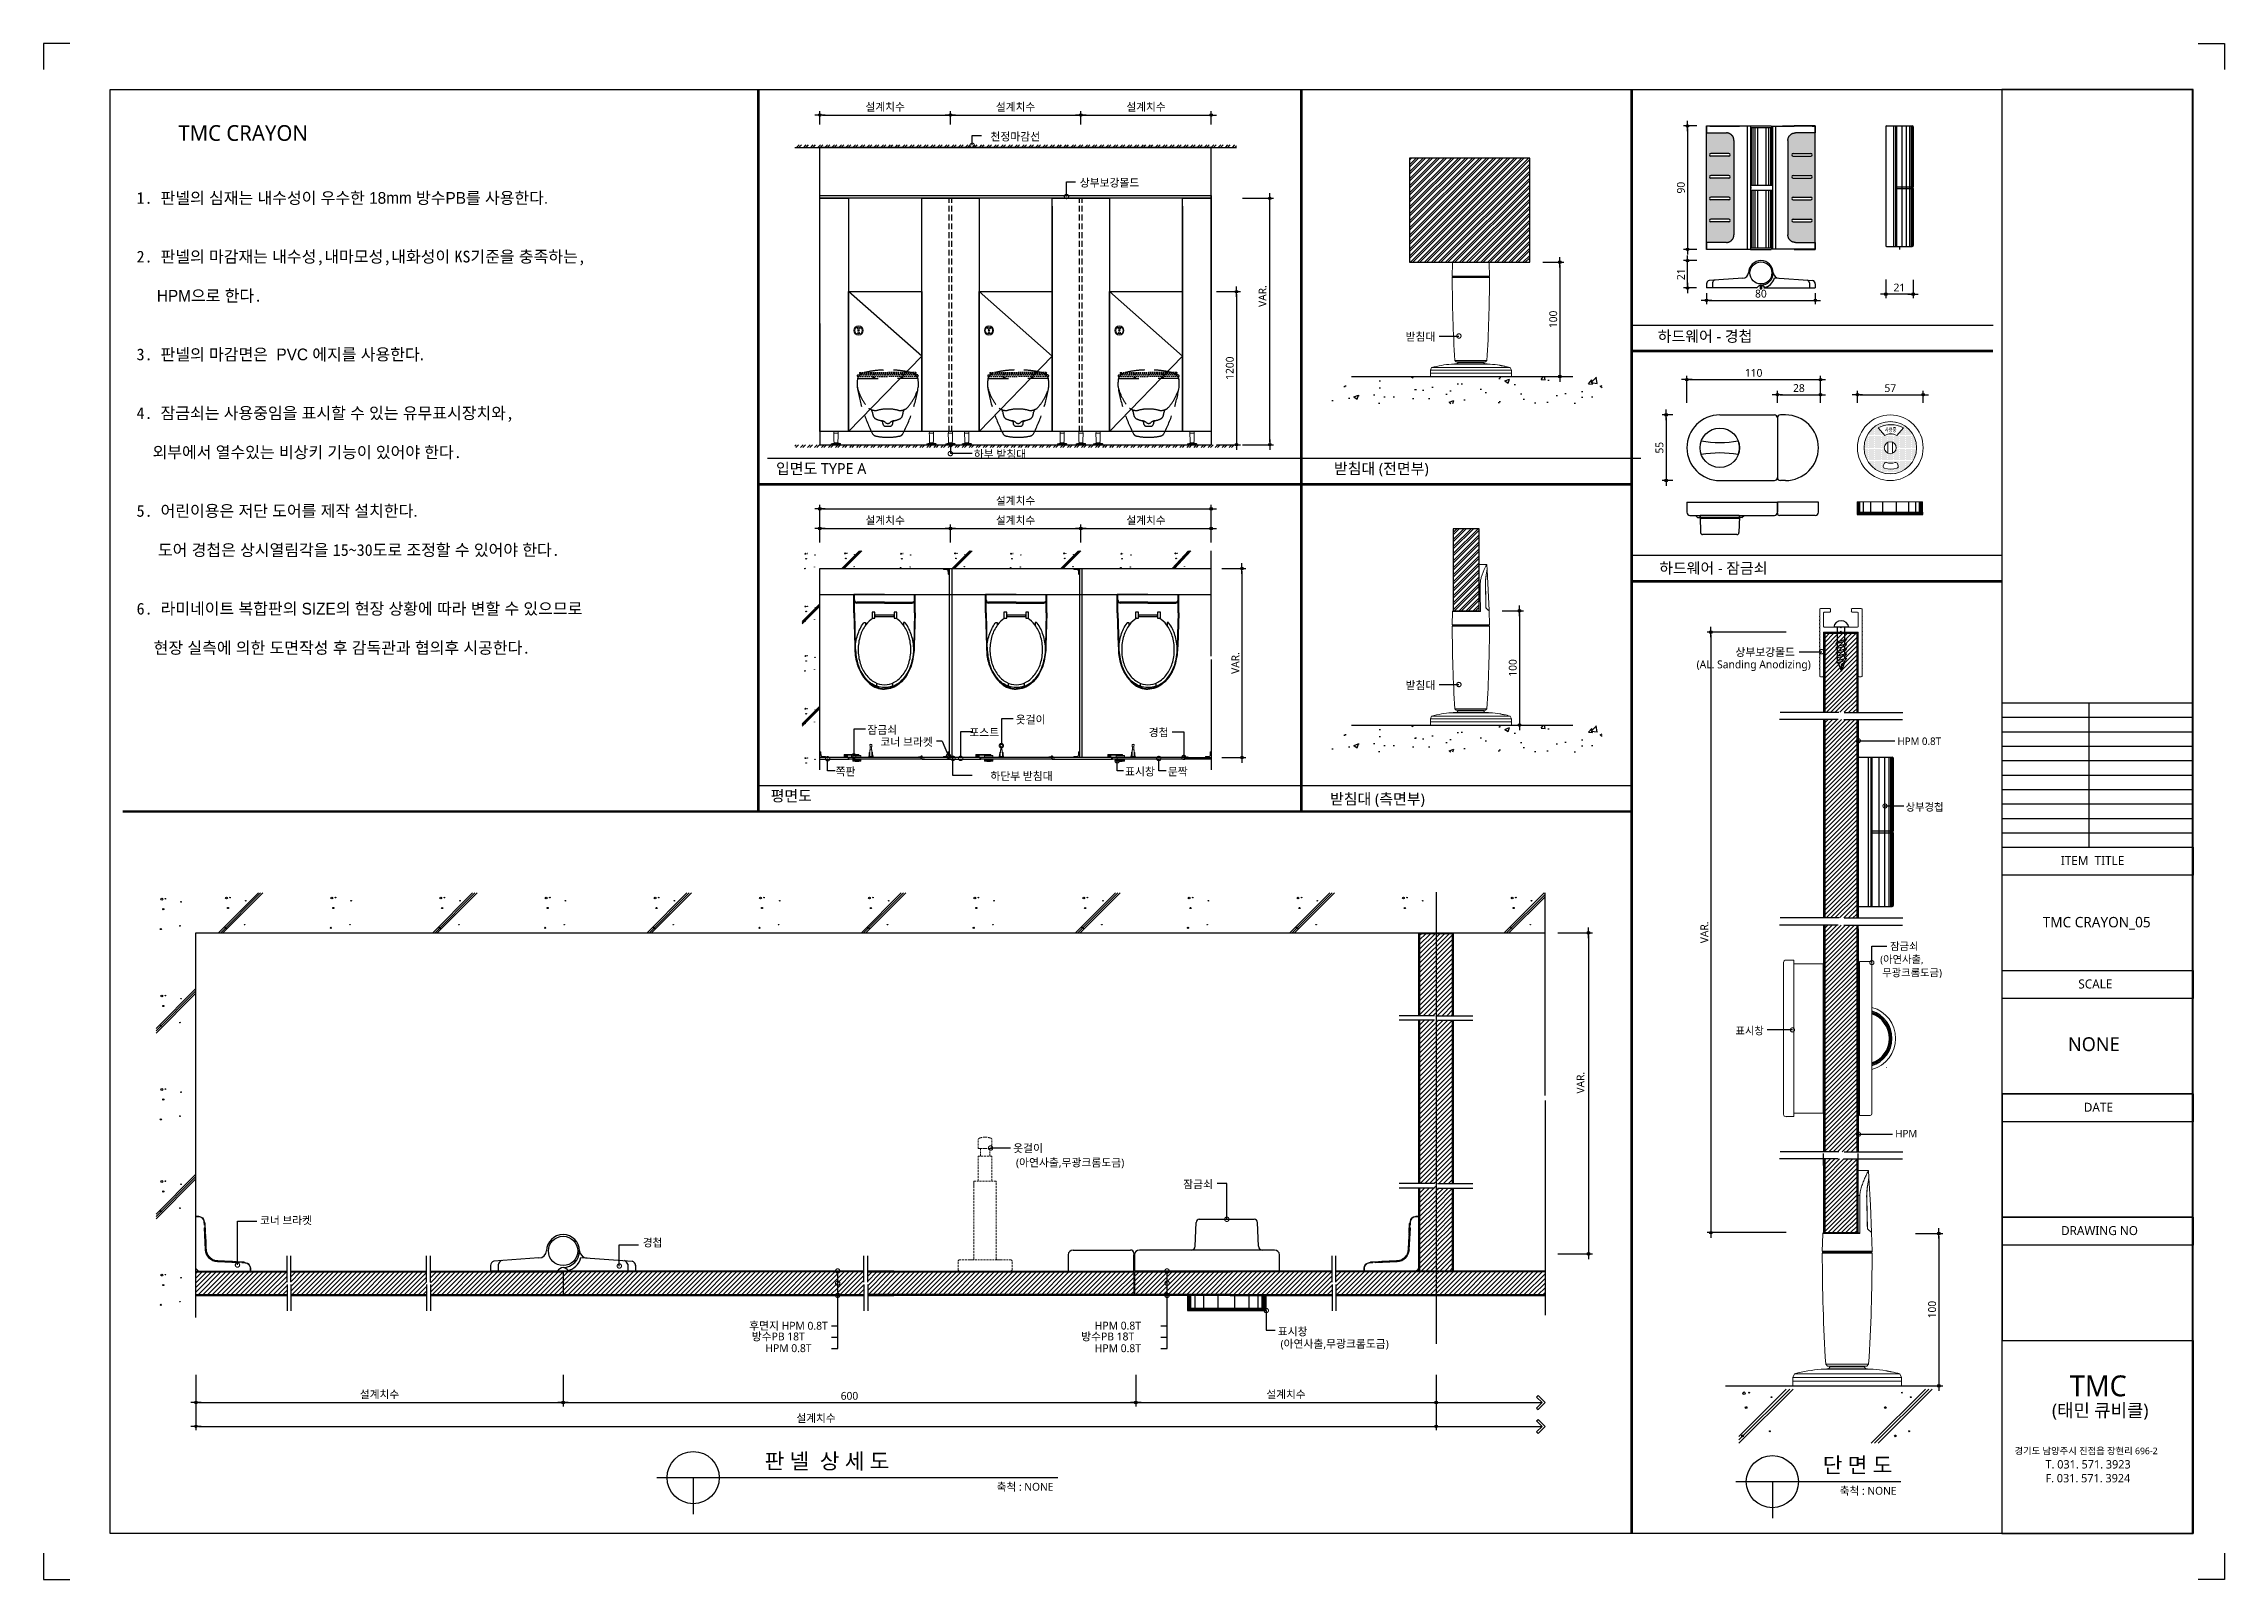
# Model space of a CAD drawing. Extents: x -256 to 8104, y -176 to 5714.
import ezdxf
from ezdxf.enums import TextEntityAlignment as Align

# ---------------------------------------------------------------- set-up
doc = ezdxf.new("R2010")
doc.units = 0
doc.header["$LTSCALE"] = 30
for name, pattern in [('CEN', [62, 60, -1, 0, -1]), ('HIDDEN', [0.375, 0.25, -0.125]), ('HIDDEN2', [4.7625, 3.175, -1.5875])]:
    doc.linetypes.add(name, pattern=pattern)
doc.layers.get('0').update_dxf_attribs({"linetype": 'CONTINUOUS'})
doc.layers.get('DEFPOINTS').update_dxf_attribs({"linetype": 'CONTINUOUS'})
for name, color, linetype in [('02---제품선', 4, 'CONTINUOUS'), ('0_toilet', 6, 'CONTINUOUS'), ('C', 2, 'CONTINUOUS'), ('curior-0Line', 252, 'CONTINUOUS'), ('DIM', 7, 'CONTINUOUS'), ('FIN', 5, 'CONTINUOUS'), ('HAT', 8, 'CONTINUOUS'), ('HID', 9, 'HIDDEN'), ('jac text', 7, 'CONTINUOUS'), ('TIT', 3, 'CONTINUOUS'), ('경첩', 4, 'CONTINUOUS'), ('기타', 1, 'CONTINUOUS'), ('문자', 3, 'CONTINUOUS'), ('부자재', 4, 'CONTINUOUS'), ('상부보강몰드', 4, 'HIDDEN2'), ('옷걸이', 4, 'CONTINUOUS'), ('잠금쇠(회전형)', 4, 'CONTINUOUS'), ('중심선', 1, 'CEN'), ('치수', 1, 'CONTINUOUS'), ('판넬', 2, 'CONTINUOUS'), ('해치', 8, 'CONTINUOUS')]:
    doc.layers.add(name, color=color, linetype=linetype)
doc.styles.add('HDW', font='gulim.ttc')
doc.styles.add('돋움', font='malgun.ttf')
doc.dimstyles.new('10', dxfattribs={"dimscale": 10, "dimtxt": 3, "dimasz": 1, "dimexe": 1.5, "dimexo": 2, "dimgap": 1, "dimtad": 1, "dimdec": 0, "dimlunit": 6, "dimtxsty": '돋움', "dimblk": 'DIMDOT', "dimcen": -1, "dimdle": 1.5, "dimclrt": 3, "dimazin": 3, "dimtfac": 1, "dimtdec": 0, "dimtix": 1, "dimtmove": 2, "dimatfit": 3, "dimldrblk": 'DIMDOT', "dimarcsym": 0})
pattern_1 = [(45, (40838.018, 274.373), (-8.55643, 8.55643), [])]
pattern_2 = [(45, (40030.479, 162.794), (-8.980256, 8.980256), [])]

# ---------------------------------------------------------------- blocks, each defined once
blk = doc.blocks.new('DIMDOT')
at = {"linetype": 'Continuous'}
blk.add_line((-2, 0), (2, 0), dxfattribs=at)
for radius in [0.5, 0.25]:
    blk.add_circle((0, 0), radius, dxfattribs=at)
blk = doc.blocks.new('*D125')
at = {"layer": 'DEFPOINTS', "color": 0}
for p in [(51075.8, 5694), (51575.8, 5750.3), (51575.8, 5694)]:
    blk.add_point(p, dxfattribs=at)
at = {"layer": 'DIM', "color": 0, "lineweight": -2, "ltscale": 10}
for p, q in [((51075.8, 5714), (51075.8, 5765.3)), ((51085.8, 5750.3), (51565.8, 5750.3)), ((51575.8, 5714), (51575.8, 5765.3))]:
    blk.add_line(p, q, dxfattribs=at)
at = {"layer": 'DIM', "color": 0, "lineweight": -2, "xscale": 10, "yscale": 10, "zscale": 10, "rotation": 180}
blk.add_blockref('DIMDOT', (51075.8, 5750.3), dxfattribs=at)
at = {"layer": 'DIM', "color": 0, "lineweight": -2, "xscale": 10, "yscale": 10, "zscale": 10}
blk.add_blockref('DIMDOT', (51575.8, 5750.3), dxfattribs=at)
at = {"layer": 'DIM', "color": 3, "insert": (51325.8, 5779.9), "char_height": 30, "attachment_point": 5, "style": '돋움'}
blk.add_mtext('설계치수', dxfattribs=at)
blk = doc.blocks.new('*D126')
at = {"layer": 'DEFPOINTS', "color": 0}
for p in [(51575.8, 5694), (52075.8, 5750.3), (52075.8, 5694)]:
    blk.add_point(p, dxfattribs=at)
at = {"layer": 'DIM', "color": 0, "lineweight": -2, "ltscale": 10}
for p, q in [((51575.8, 5714), (51575.8, 5765.3)), ((51585.8, 5750.3), (52065.8, 5750.3)), ((52075.8, 5714), (52075.8, 5765.3))]:
    blk.add_line(p, q, dxfattribs=at)
at = {"layer": 'DIM', "color": 0, "lineweight": -2, "xscale": 10, "yscale": 10, "zscale": 10, "rotation": 180}
blk.add_blockref('DIMDOT', (51575.8, 5750.3), dxfattribs=at)
at = {"layer": 'DIM', "color": 0, "lineweight": -2, "xscale": 10, "yscale": 10, "zscale": 10}
blk.add_blockref('DIMDOT', (52075.8, 5750.3), dxfattribs=at)
at = {"layer": 'DIM', "color": 3, "insert": (51825.8, 5779.9), "char_height": 30, "attachment_point": 5, "style": '돋움'}
blk.add_mtext('설계치수', dxfattribs=at)
blk = doc.blocks.new('*D127')
at = {"layer": 'DEFPOINTS', "color": 0}
for p in [(52075.8, 5694), (52575.8, 5750.3), (52575.8, 5694)]:
    blk.add_point(p, dxfattribs=at)
at = {"layer": 'DIM', "color": 0, "lineweight": -2, "ltscale": 10}
for p, q in [((52075.8, 5714), (52075.8, 5765.3)), ((52085.8, 5750.3), (52565.8, 5750.3)), ((52575.8, 5714), (52575.8, 5765.3))]:
    blk.add_line(p, q, dxfattribs=at)
at = {"layer": 'DIM', "color": 0, "lineweight": -2, "xscale": 10, "yscale": 10, "zscale": 10, "rotation": 180}
blk.add_blockref('DIMDOT', (52075.8, 5750.3), dxfattribs=at)
at = {"layer": 'DIM', "color": 0, "lineweight": -2, "xscale": 10, "yscale": 10, "zscale": 10}
blk.add_blockref('DIMDOT', (52575.8, 5750.3), dxfattribs=at)
at = {"layer": 'DIM', "color": 3, "insert": (52325.8, 5779.9), "char_height": 30, "attachment_point": 5, "style": '돋움'}
blk.add_mtext('설계치수', dxfattribs=at)
blk = doc.blocks.new('*D128')
at = {"layer": 'DEFPOINTS', "color": 0}
for p in [(52575.8, 5073.1), (52575.8, 4486.1), (52672.7, 4486.1)]:
    blk.add_point(p, dxfattribs=at)
at = {"layer": 'DIM', "color": 0, "lineweight": -2, "ltscale": 10}
for p, q in [((52595.8, 5073.1), (52687.7, 5073.1)), ((52672.7, 5063.1), (52672.7, 4496.1)), ((52595.8, 4486.1), (52687.7, 4486.1))]:
    blk.add_line(p, q, dxfattribs=at)
at = {"layer": 'DIM', "color": 0, "lineweight": -2, "xscale": 10, "yscale": 10, "zscale": 10}
for p, rotation in [((52672.7, 5073.1), 90), ((52672.7, 4486.1), 270)]:
    blk.add_blockref('DIMDOT', p, dxfattribs=dict(at, rotation=rotation))
at = {"layer": 'DIM', "color": 3, "insert": (52647.1, 4779.6), "char_height": 30, "attachment_point": 5, "rotation": 90, "style": '돋움'}
blk.add_mtext('1200', dxfattribs=at)
blk = doc.blocks.new('*D129')
at = {"layer": 'DEFPOINTS', "color": 0}
for p in [(52596.8, 4011.2), (52596.8, 3286.2), (52693.7, 3286.2)]:
    blk.add_point(p, dxfattribs=at)
at = {"layer": 'DIM', "color": 0, "lineweight": -2, "ltscale": 10}
for p, q in [((52616.8, 4011.2), (52708.7, 4011.2)), ((52693.7, 4001.2), (52693.7, 3296.2)), ((52616.8, 3286.2), (52708.7, 3286.2))]:
    blk.add_line(p, q, dxfattribs=at)
at = {"layer": 'DIM', "color": 0, "lineweight": -2, "xscale": 10, "yscale": 10, "zscale": 10}
for p, rotation in [((52693.7, 4011.2), 90), ((52693.7, 3286.2), 270)]:
    blk.add_blockref('DIMDOT', p, dxfattribs=dict(at, rotation=rotation))
at = {"layer": 'DIM', "color": 3, "insert": (52668.5, 3648.7), "char_height": 30, "attachment_point": 5, "rotation": 90, "style": '돋움'}
blk.add_mtext('VAR.', dxfattribs=at)
blk = doc.blocks.new('_DOTSMALL')
at = {"color": 0, "linetype": 'ByBlock', "const_width": 0.5}
blk.add_lwpolyline([(-0.0625, 0, 1), (0.0625, 0, 1)], format="xyb", close=True, dxfattribs=at)
blk = doc.blocks.new('A$C63EC304E')
at = {"layer": '치수', "color": 1, "xscale": 2.5, "yscale": 2.5, "zscale": 2.5, "rotation": 234.3098741996962}
blk.add_blockref('_DOTSMALL', (0.31, 0.31), dxfattribs=at)
blk = doc.blocks.new('A$C2BC9653E')
at = {"layer": '치수', "xscale": 0.3333333333333333, "yscale": 0.3333333333333333, "zscale": 0.3333333333333333}
blk.add_blockref('A$C63EC304E', (0, 0), dxfattribs=at)
blk = doc.blocks.new('A$C7FC71301')
at = {"layer": '치수', "rotation": 180}
blk.add_blockref('A$C2BC9653E', (0.21, 0.21), dxfattribs=at)
blk = doc.blocks.new('A$C4A20372B')
at = {"layer": '치수'}
blk.add_blockref('A$C7FC71301', (0, 0), dxfattribs=at)
blk = doc.blocks.new('A$C566469F5')
at = {"layer": '치수'}
blk.add_blockref('A$C4A20372B', (0, 0), dxfattribs=at)
blk = doc.blocks.new('A$C7E317CD4')
at = {"layer": '해치', "xscale": 2, "yscale": 2, "zscale": 2}
blk.add_blockref('A$C566469F5', (0, 0), dxfattribs=at)
blk = doc.blocks.new('A$C601D7F27')
at = {"layer": '치수'}
blk.add_blockref('A$C7E317CD4', (0, 0), dxfattribs=at)
blk = doc.blocks.new('A$C38802C08')
at = {"layer": '치수'}
blk.add_blockref('A$C601D7F27', (0, 0), dxfattribs=at)
blk = doc.blocks.new('*D130')
at = {"layer": 'DEFPOINTS', "color": 0}
for p in [(52575.8, 4164.8), (52075.8, 4091.6), (52575.8, 4091.6)]:
    blk.add_point(p, dxfattribs=at)
at = {"layer": 'DIM', "color": 0, "lineweight": -2, "ltscale": 10}
for p, q in [((52075.8, 4111.6), (52075.8, 4179.8)), ((52085.8, 4164.8), (52565.8, 4164.8)), ((52575.8, 4111.6), (52575.8, 4179.8))]:
    blk.add_line(p, q, dxfattribs=at)
at = {"layer": 'DIM', "color": 0, "lineweight": -2, "xscale": 10, "yscale": 10, "zscale": 10, "rotation": 180}
blk.add_blockref('DIMDOT', (52075.8, 4164.8), dxfattribs=at)
at = {"layer": 'DIM', "color": 0, "lineweight": -2, "xscale": 10, "yscale": 10, "zscale": 10}
blk.add_blockref('DIMDOT', (52575.8, 4164.8), dxfattribs=at)
at = {"layer": 'DIM', "color": 3, "insert": (52325.8, 4194.4), "char_height": 30, "attachment_point": 5, "style": '돋움'}
blk.add_mtext('설계치수', dxfattribs=at)
blk = doc.blocks.new('*D131')
at = {"layer": 'DEFPOINTS', "color": 0}
for p in [(52575.8, 4240.1), (51075.8, 4091.6), (52575.8, 4091.6)]:
    blk.add_point(p, dxfattribs=at)
at = {"layer": 'DIM', "color": 0, "lineweight": -2, "ltscale": 10}
for p, q in [((51075.8, 4111.6), (51075.8, 4255.1)), ((51085.8, 4240.1), (52565.8, 4240.1)), ((52575.8, 4111.6), (52575.8, 4255.1))]:
    blk.add_line(p, q, dxfattribs=at)
at = {"layer": 'DIM', "color": 0, "lineweight": -2, "xscale": 10, "yscale": 10, "zscale": 10, "rotation": 180}
blk.add_blockref('DIMDOT', (51075.8, 4240.1), dxfattribs=at)
at = {"layer": 'DIM', "color": 0, "lineweight": -2, "xscale": 10, "yscale": 10, "zscale": 10}
blk.add_blockref('DIMDOT', (52575.8, 4240.1), dxfattribs=at)
at = {"layer": 'DIM', "color": 3, "insert": (51825.8, 4269.8), "char_height": 30, "attachment_point": 5, "style": '돋움'}
blk.add_mtext('설계치수', dxfattribs=at)
blk = doc.blocks.new('*D132')
at = {"layer": 'DEFPOINTS', "color": 0}
for p in [(52075.8, 4164.8), (51575.8, 4091.6), (52075.8, 4091.6)]:
    blk.add_point(p, dxfattribs=at)
at = {"layer": 'DIM', "color": 0, "lineweight": -2, "ltscale": 10}
for p, q in [((51575.8, 4111.6), (51575.8, 4179.8)), ((51585.8, 4164.8), (52065.8, 4164.8)), ((52075.8, 4111.6), (52075.8, 4179.8))]:
    blk.add_line(p, q, dxfattribs=at)
at = {"layer": 'DIM', "color": 0, "lineweight": -2, "xscale": 10, "yscale": 10, "zscale": 10, "rotation": 180}
blk.add_blockref('DIMDOT', (51575.8, 4164.8), dxfattribs=at)
at = {"layer": 'DIM', "color": 0, "lineweight": -2, "xscale": 10, "yscale": 10, "zscale": 10}
blk.add_blockref('DIMDOT', (52075.8, 4164.8), dxfattribs=at)
at = {"layer": 'DIM', "color": 3, "insert": (51825.8, 4194.4), "char_height": 30, "attachment_point": 5, "style": '돋움'}
blk.add_mtext('설계치수', dxfattribs=at)
blk = doc.blocks.new('*D133')
at = {"layer": 'DEFPOINTS', "color": 0}
for p in [(51575.8, 4164.8), (51075.8, 4091.6), (51575.8, 4091.6)]:
    blk.add_point(p, dxfattribs=at)
at = {"layer": 'DIM', "color": 0, "lineweight": -2, "ltscale": 10}
for p, q in [((51075.8, 4111.6), (51075.8, 4179.8)), ((51085.8, 4164.8), (51565.8, 4164.8)), ((51575.8, 4111.6), (51575.8, 4179.8))]:
    blk.add_line(p, q, dxfattribs=at)
at = {"layer": 'DIM', "color": 0, "lineweight": -2, "xscale": 10, "yscale": 10, "zscale": 10, "rotation": 180}
blk.add_blockref('DIMDOT', (51075.8, 4164.8), dxfattribs=at)
at = {"layer": 'DIM', "color": 0, "lineweight": -2, "xscale": 10, "yscale": 10, "zscale": 10}
blk.add_blockref('DIMDOT', (51575.8, 4164.8), dxfattribs=at)
at = {"layer": 'DIM', "color": 3, "insert": (51325.8, 4194.4), "char_height": 30, "attachment_point": 5, "style": '돋움'}
blk.add_mtext('설계치수', dxfattribs=at)
blk = doc.blocks.new('*D134')
at = {"layer": 'DEFPOINTS', "color": 0}
for p in [(54911.2, 4735.7), (54399.2, 4627), (54911.2, 4627)]:
    blk.add_point(p, dxfattribs=at)
at = {"layer": 'DIM', "color": 0, "lineweight": -2, "ltscale": 10}
for p, q in [((54399.2, 4647), (54399.2, 4750.7)), ((54409.2, 4735.7), (54901.2, 4735.7)), ((54911.2, 4647), (54911.2, 4750.7))]:
    blk.add_line(p, q, dxfattribs=at)
at = {"layer": 'DIM', "color": 0, "lineweight": -2, "xscale": 10, "yscale": 10, "zscale": 10, "rotation": 180}
blk.add_blockref('DIMDOT', (54399.2, 4735.7), dxfattribs=at)
at = {"layer": 'DIM', "color": 0, "lineweight": -2, "xscale": 10, "yscale": 10, "zscale": 10}
blk.add_blockref('DIMDOT', (54911.2, 4735.7), dxfattribs=at)
at = {"layer": 'DIM', "color": 3, "insert": (54655.2, 4761.3), "char_height": 30, "attachment_point": 5, "style": '돋움'}
blk.add_mtext('110', dxfattribs=at)
blk = doc.blocks.new('*D135')
at = {"layer": 'DEFPOINTS', "color": 0}
for p in [(54746.2, 4627), (54911.2, 4677.7), (54911.2, 4627)]:
    blk.add_point(p, dxfattribs=at)
at = {"layer": 'DIM', "color": 0, "lineweight": -2, "ltscale": 10}
for p, q in [((54746.2, 4647), (54746.2, 4692.7)), ((54911.2, 4647), (54911.2, 4692.7)), ((54756.2, 4677.7), (54901.2, 4677.7))]:
    blk.add_line(p, q, dxfattribs=at)
at = {"layer": 'DIM', "color": 0, "lineweight": -2, "xscale": 10, "yscale": 10, "zscale": 10, "rotation": 180}
blk.add_blockref('DIMDOT', (54746.2, 4677.7), dxfattribs=at)
at = {"layer": 'DIM', "color": 0, "lineweight": -2, "xscale": 10, "yscale": 10, "zscale": 10}
blk.add_blockref('DIMDOT', (54911.2, 4677.7), dxfattribs=at)
at = {"layer": 'DIM', "color": 3, "insert": (54828.7, 4703.2), "char_height": 30, "attachment_point": 5, "style": '돋움'}
blk.add_mtext('28', dxfattribs=at)
blk = doc.blocks.new('*D136')
at = {"layer": 'DEFPOINTS', "color": 0}
for p in [(55053, 4627), (55305, 4677.7), (55305, 4627)]:
    blk.add_point(p, dxfattribs=at)
at = {"layer": 'DIM', "color": 0, "lineweight": -2, "ltscale": 10}
for p, q in [((55053, 4647), (55053, 4692.7)), ((55305, 4647), (55305, 4692.7)), ((55063, 4677.7), (55295, 4677.7))]:
    blk.add_line(p, q, dxfattribs=at)
at = {"layer": 'DIM', "color": 0, "lineweight": -2, "xscale": 10, "yscale": 10, "zscale": 10, "rotation": 180}
blk.add_blockref('DIMDOT', (55053, 4677.7), dxfattribs=at)
at = {"layer": 'DIM', "color": 0, "lineweight": -2, "xscale": 10, "yscale": 10, "zscale": 10}
blk.add_blockref('DIMDOT', (55305, 4677.7), dxfattribs=at)
at = {"layer": 'DIM', "color": 3, "insert": (55179, 4703), "char_height": 30, "attachment_point": 5, "style": '돋움'}
blk.add_mtext('57', dxfattribs=at)
blk = doc.blocks.new('*D137')
at = {"layer": 'DEFPOINTS', "color": 0}
for p in [(54456.9, 5708.4), (54401.9, 5235.3), (54456.9, 5235.3)]:
    blk.add_point(p, dxfattribs=at)
at = {"layer": 'DIM', "color": 0, "lineweight": -2, "ltscale": 10}
for p, q in [((54436.9, 5708.4), (54386.9, 5708.4)), ((54401.9, 5698.4), (54401.9, 5245.3)), ((54436.9, 5235.3), (54386.9, 5235.3))]:
    blk.add_line(p, q, dxfattribs=at)
at = {"layer": 'DIM', "color": 0, "lineweight": -2, "xscale": 10, "yscale": 10, "zscale": 10}
for p, rotation in [((54401.9, 5708.4), 90), ((54401.9, 5235.3), 270)]:
    blk.add_blockref('DIMDOT', p, dxfattribs=dict(at, rotation=rotation))
at = {"layer": 'DIM', "color": 3, "insert": (54376.4, 5471.8), "char_height": 30, "attachment_point": 5, "rotation": 90, "style": '돋움'}
blk.add_mtext('90', dxfattribs=at)
blk = doc.blocks.new('*D138')
at = {"layer": 'DEFPOINTS', "color": 0}
for p in [(54474.5, 5087.1), (54891.6, 5087.1), (54891.6, 5039.7)]:
    blk.add_point(p, dxfattribs=at)
at = {"layer": 'DIM', "color": 0, "lineweight": -2, "ltscale": 10}
for p, q in [((54474.5, 5067.1), (54474.5, 5024.7)), ((54484.5, 5039.7), (54881.6, 5039.7)), ((54891.6, 5067.1), (54891.6, 5024.7))]:
    blk.add_line(p, q, dxfattribs=at)
at = {"layer": 'DIM', "color": 0, "lineweight": -2, "xscale": 10, "yscale": 10, "zscale": 10, "rotation": 180}
blk.add_blockref('DIMDOT', (54474.5, 5039.7), dxfattribs=at)
at = {"layer": 'DIM', "color": 0, "lineweight": -2, "xscale": 10, "yscale": 10, "zscale": 10}
blk.add_blockref('DIMDOT', (54891.6, 5039.7), dxfattribs=at)
at = {"layer": 'DIM', "color": 3, "insert": (54683, 5065.2), "char_height": 30, "attachment_point": 5, "style": '돋움'}
blk.add_mtext('80', dxfattribs=at)
blk = doc.blocks.new('*D139')
at = {"layer": 'DEFPOINTS', "color": 0}
for p in [(54401.9, 5192.1), (54456.9, 5192.1), (54456.2, 5087.1)]:
    blk.add_point(p, dxfattribs=at)
at = {"layer": 'DIM', "color": 0, "lineweight": -2, "ltscale": 10}
for p, q in [((54436.9, 5192.1), (54386.9, 5192.1)), ((54401.9, 5097.1), (54401.9, 5182.1)), ((54436.2, 5087.1), (54386.9, 5087.1))]:
    blk.add_line(p, q, dxfattribs=at)
at = {"layer": 'DIM', "color": 0, "lineweight": -2, "xscale": 10, "yscale": 10, "zscale": 10}
for p, rotation in [((54401.9, 5192.1), 90), ((54401.9, 5087.1), 270)]:
    blk.add_blockref('DIMDOT', p, dxfattribs=dict(at, rotation=rotation))
at = {"layer": 'DIM', "color": 3, "insert": (54376.5, 5139.6), "char_height": 30, "attachment_point": 5, "rotation": 90, "style": '돋움'}
blk.add_mtext('21', dxfattribs=at)
blk = doc.blocks.new('*D140')
at = {"layer": 'DEFPOINTS', "color": 0}
for p in [(55161.4, 5139.2), (55266.4, 5138.5), (55161.4, 5063.6)]:
    blk.add_point(p, dxfattribs=at)
at = {"layer": 'DIM', "color": 0, "lineweight": -2, "ltscale": 10}
for p, q in [((55161.4, 5119.2), (55161.4, 5048.6)), ((55266.4, 5118.5), (55266.4, 5048.6)), ((55256.4, 5063.6), (55171.4, 5063.6))]:
    blk.add_line(p, q, dxfattribs=at)
at = {"layer": 'DIM', "color": 0, "lineweight": -2, "xscale": 10, "yscale": 10, "zscale": 10, "rotation": 180}
blk.add_blockref('DIMDOT', (55161.4, 5063.6), dxfattribs=at)
at = {"layer": 'DIM', "color": 0, "lineweight": -2, "xscale": 10, "yscale": 10, "zscale": 10}
blk.add_blockref('DIMDOT', (55266.4, 5063.6), dxfattribs=at)
at = {"layer": 'DIM', "color": 3, "insert": (55213.9, 5088.9), "char_height": 30, "attachment_point": 5, "style": '돋움'}
blk.add_mtext('21', dxfattribs=at)
blk = doc.blocks.new('A$C10E41893')
at = {"layer": '부자재'}
for p, q in [((6, 0), (6, 196)), ((123, 196), (6, 196)), ((123, 192), (6, 192)), ((55, 0), (55, 177)), ((61, 0), (61, 177)), ((6, 0), (6, -196)), ((55, 0), (55, -177)), ((61, 0), (61, -177)), ((123, -192), (6, -192)), ((123, -196), (6, -196))]:
    blk.add_line(p, q, dxfattribs=at)
for points in [[(123, 196, -0.012538), (123, 196), (335, 190, -0.055395), (445, 175, -0.154276), (577, 93, -0.179504), (612, 0, -0.179504)], [(123, 192, -0.012538), (123, 192), (335, 187, -0.055395), (444, 172, -0.154276), (574, 91, -0.179504), (608, 0, -0.179504)], [(157, -72, 0.089162), (200, -119, 0.085733), (270, -155, 0.075373), (359, -168, 0.075373), (447, -155, 0.085733), (517, -119, 0.106084), (567, -62, 0.126931), (583, 0, 0.126931), (567, 62, 0.106084), (517, 119, 0.085733), (447, 155, 0.075373), (359, 168, 0.075373), (270, 155, 0.085733), (200, 119, 0.089162), (157, 72)], [(572, 51), (589, 51), (589, 60, 0.021185), (583, 71, 0.106084), (528, 134, 0.085733), (453, 172, 0.075373), (359, 187, 0.075373), (265, 172, 0.085733), (189, 134, 0.007337), (184, 130), (184, 122), (205, 122)], [(123, -196, 0.012538), (123, -196), (335, -190, 0.055395), (445, -175, 0.154276), (577, -93, 0.179504), (612, 0, 0.179504)], [(123, -192, 0.012538), (123, -192), (335, -187, 0.055395), (444, -172, 0.154276), (574, -91, 0.179504), (608, 0, 0.179504)], [(589, -51, 0.090214), (598, 0, 0.090214), (589, 51, 0.106084)], [(572, -51), (589, -51), (589, -60, -0.021185), (583, -71, -0.106084), (528, -134, -0.085733), (453, -172, -0.075373), (359, -187, -0.075373), (265, -172, -0.085733), (189, -134, -0.007337), (184, -130), (184, -122), (205, -122)]]:
    blk.add_lwpolyline(points, format="xyb", dxfattribs=at)
blk.add_lwpolyline([(138, -61), (119, -61), (119, -79), (157, -79), (157, -61), (138, -61), (147, -61), (147, 61), (138, 61), (157, 61), (157, 79), (119, 79), (119, 61), (138, 61), (138, -61), (119, -61)], dxfattribs=at)
for centre, start, end in [((40, 177), 0, 90), ((46, 177), 0, 90), ((40, -177), 270, 0), ((46, -177), 270, 0)]:
    blk.add_arc(centre, 15, start, end, dxfattribs=at)
blk = doc.blocks.new('A$C460A2A32')
at = {"color": 0}
for p, q in [((3, 20), (0, 16)), ((3, 20), (9, 20)), ((4, 10), (162, 10)), ((9, 20), (162, 20)), ((13, 32), (11, 30)), ((13, 32), (162, 32)), ((13, 27), (162, 27)), ((312, 32), (162, 32)), ((312, 27), (162, 27)), ((316, 20), (162, 20)), ((321, 10), (162, 10)), ((312, 32), (313, 30)), ((322, 20), (316, 20)), ((322, 20), (324, 16))]:
    blk.add_line(p, q, dxfattribs=at)
for centre, radius, start, end in [((4, 14), 4, 150.0107, 270), ((13, 29), 2, 135, 270), ((109, 28), 26, 182.6717, 198.4118), ((109, 10), 26, 180, 202.6199), ((107, 28), 23, 183.0205, 200.9186), ((107, 10), 23, 180, 205.7715), ((69, 10), 23, 334.2285, 0), ((69, 28), 23, 339.0814, 356.9795), ((67, 10), 26, 337.3801, 0), ((67, 28), 26, 341.5882, 357.3283), ((257, 10), 26, 180, 202.6199), ((257, 28), 26, 182.6717, 198.4118), ((256, 28), 23, 183.0205, 200.9186), ((256, 10), 23, 180, 205.7715), ((217, 10), 23, 334.2285, 0), ((217, 28), 23, 339.0814, 356.9795), ((216, 28), 26, 341.5882, 357.3283), ((216, 10), 26, 337.3801, 0), ((312, 29), 2, 270, 45), ((321, 14), 4, 270, 29.9893)]:
    blk.add_arc(centre, radius, start, end, dxfattribs=at)
blk = doc.blocks.new('*D141')
at = {"layer": 'DEFPOINTS', "color": 0}
for p in [(54364.9, 4600.5), (54319.3, 4348.5), (54364.9, 4348.5)]:
    blk.add_point(p, dxfattribs=at)
at = {"layer": 'DIM', "color": 0, "lineweight": -2, "ltscale": 10}
for p, q in [((54344.9, 4600.5), (54304.3, 4600.5)), ((54319.3, 4590.5), (54319.3, 4358.5)), ((54344.9, 4348.5), (54304.3, 4348.5))]:
    blk.add_line(p, q, dxfattribs=at)
at = {"layer": 'DIM', "color": 0, "lineweight": -2, "xscale": 10, "yscale": 10, "zscale": 10}
for p, rotation in [((54319.3, 4600.5), 90), ((54319.3, 4348.5), 270)]:
    blk.add_blockref('DIMDOT', p, dxfattribs=dict(at, rotation=rotation))
at = {"layer": 'DIM', "color": 3, "insert": (54294, 4474.5), "char_height": 30, "attachment_point": 5, "rotation": 90, "style": '돋움'}
blk.add_mtext('55', dxfattribs=at)
blk = doc.blocks.new('*D142')
at = {"layer": 'DEFPOINTS', "color": 0}
for p in [(54800.2, 3767.4), (54491.5, 1464.2), (54800.2, 1464.2)]:
    blk.add_point(p, dxfattribs=at)
at = {"layer": 'DIM', "color": 0, "lineweight": -2, "ltscale": 10}
for p, q in [((54780.2, 3767.4), (54476.5, 3767.4)), ((54491.5, 3757.4), (54491.5, 1474.2)), ((54780.2, 1464.2), (54476.5, 1464.2))]:
    blk.add_line(p, q, dxfattribs=at)
at = {"layer": 'DIM', "color": 0, "lineweight": -2, "xscale": 10, "yscale": 10, "zscale": 10}
for p, rotation in [((54491.5, 3767.4), 90), ((54491.5, 1464.2), 270)]:
    blk.add_blockref('DIMDOT', p, dxfattribs=dict(at, rotation=rotation))
at = {"layer": 'DIM', "color": 3, "insert": (54466.2, 2615.8), "char_height": 30, "attachment_point": 5, "rotation": 90, "style": '돋움'}
blk.add_mtext('VAR.', dxfattribs=at)
blk = doc.blocks.new('A$C13EB2441')
for p, q in [((0.84, 7.37), (0.84, 14.11)), ((0.84, 6.74), (0.84, 0))]:
    blk.add_line(p, q)
blk = doc.blocks.new('*D143')
at = {"layer": 'DEFPOINTS', "color": 0}
for p in [(55255.9, 1461.2), (55265.1, 876.9), (55364.9, 876.9)]:
    blk.add_point(p, dxfattribs=at)
at = {"layer": 'DIM', "color": 0, "lineweight": -2, "ltscale": 10}
for p, q in [((55275.9, 1461.2), (55379.9, 1461.2)), ((55364.9, 1451.2), (55364.9, 886.9)), ((55285.1, 876.9), (55379.9, 876.9))]:
    blk.add_line(p, q, dxfattribs=at)
at = {"layer": 'DIM', "color": 0, "lineweight": -2, "xscale": 10, "yscale": 10, "zscale": 10}
for p, rotation in [((55364.9, 1461.2), 90), ((55364.9, 876.9), 270)]:
    blk.add_blockref('DIMDOT', p, dxfattribs=dict(at, rotation=rotation))
at = {"layer": 'DIM', "color": 3, "insert": (55339.3, 1169.1), "char_height": 30, "attachment_point": 5, "rotation": 90, "style": '돋움'}
blk.add_mtext('100', dxfattribs=at)
blk = doc.blocks.new('*D144')
at = {"layer": 'DEFPOINTS', "color": 0}
for p in [(53671.3, 3849.1), (53614.6, 3410.9), (53757.5, 3410.9)]:
    blk.add_point(p, dxfattribs=at)
at = {"layer": 'DIM', "color": 0, "lineweight": -2, "ltscale": 10}
for p, q in [((53691.3, 3849.1), (53772.5, 3849.1)), ((53757.5, 3839.1), (53757.5, 3420.9)), ((53634.6, 3410.9), (53772.5, 3410.9))]:
    blk.add_line(p, q, dxfattribs=at)
at = {"layer": 'DIM', "color": 0, "lineweight": -2, "xscale": 10, "yscale": 10, "zscale": 10}
for p, rotation in [((53757.5, 3849.1), 90), ((53757.5, 3410.9), 270)]:
    blk.add_blockref('DIMDOT', p, dxfattribs=dict(at, rotation=rotation))
at = {"layer": 'DIM', "color": 3, "insert": (53731.9, 3630), "char_height": 30, "attachment_point": 5, "rotation": 90, "style": '돋움'}
blk.add_mtext('100', dxfattribs=at)
blk = doc.blocks.new('*D145')
at = {"layer": 'DEFPOINTS', "color": 0}
for p in [(52675.2, 5431.1), (52800.1, 5431.1), (52675.2, 4486.1)]:
    blk.add_point(p, dxfattribs=at)
at = {"layer": 'DIM', "color": 0, "lineweight": -2, "ltscale": 10}
for p, q in [((52695.2, 5431.1), (52815.1, 5431.1)), ((52800.1, 4496.1), (52800.1, 5421.1)), ((52695.2, 4486.1), (52815.1, 4486.1))]:
    blk.add_line(p, q, dxfattribs=at)
at = {"layer": 'DIM', "color": 0, "lineweight": -2, "xscale": 10, "yscale": 10, "zscale": 10}
for p, rotation in [((52800.1, 5431.1), 90), ((52800.1, 4486.1), 270)]:
    blk.add_blockref('DIMDOT', p, dxfattribs=dict(at, rotation=rotation))
at = {"layer": 'DIM', "color": 3, "insert": (52772.8, 5056), "char_height": 30, "attachment_point": 5, "rotation": 90, "style": '돋움'}
blk.add_mtext('VAR.', dxfattribs=at)
blk = doc.blocks.new('*D146')
at = {"layer": 'DEFPOINTS', "color": 0}
for p in [(53826.4, 5185.8), (53769.7, 4747.6), (53912.6, 4747.6)]:
    blk.add_point(p, dxfattribs=at)
at = {"layer": 'DIM', "color": 0, "lineweight": -2, "ltscale": 10}
for p, q in [((53846.4, 5185.8), (53927.6, 5185.8)), ((53912.6, 5175.8), (53912.6, 4757.6)), ((53789.7, 4747.6), (53927.6, 4747.6))]:
    blk.add_line(p, q, dxfattribs=at)
at = {"layer": 'DIM', "color": 0, "lineweight": -2, "xscale": 10, "yscale": 10, "zscale": 10}
for p, rotation in [((53912.6, 5185.8), 90), ((53912.6, 4747.6), 270)]:
    blk.add_blockref('DIMDOT', p, dxfattribs=dict(at, rotation=rotation))
at = {"layer": 'DIM', "color": 3, "insert": (53887, 4966.7), "char_height": 30, "attachment_point": 5, "rotation": 90, "style": '돋움'}
blk.add_mtext('100', dxfattribs=at)
blk = doc.blocks.new('*D147')
at = {"layer": 'DEFPOINTS', "color": 0}
for p in [(48683.9, 938.3), (50091, 938.3), (50091, 812.6)]:
    blk.add_point(p, dxfattribs=at)
at = {"layer": 'DIM', "color": 0, "lineweight": -2, "ltscale": 10}
for p, q in [((48683.9, 918.3), (48683.9, 797.6)), ((50091, 918.3), (50091, 797.6)), ((48693.9, 812.6), (50081, 812.6))]:
    blk.add_line(p, q, dxfattribs=at)
at = {"layer": 'DIM', "color": 0, "lineweight": -2, "xscale": 10, "yscale": 10, "zscale": 10, "rotation": 180}
blk.add_blockref('DIMDOT', (48683.9, 812.6), dxfattribs=at)
at = {"layer": 'DIM', "color": 0, "lineweight": -2, "xscale": 10, "yscale": 10, "zscale": 10}
blk.add_blockref('DIMDOT', (50091, 812.6), dxfattribs=at)
at = {"layer": 'DIM', "color": 3, "insert": (49387.4, 842.3), "char_height": 30, "attachment_point": 5, "style": '돋움'}
blk.add_mtext('설계치수', dxfattribs=at)
blk = doc.blocks.new('*D148')
at = {"layer": 'DEFPOINTS', "color": 0}
for p in [(48683.9, 938.3), (53437.8, 938.3), (53437.8, 721.1)]:
    blk.add_point(p, dxfattribs=at)
at = {"layer": 'DIM', "color": 0, "lineweight": -2, "ltscale": 10}
for p, q in [((48683.9, 918.3), (48683.9, 706.1)), ((53437.8, 918.3), (53437.8, 706.1)), ((48693.9, 721.1), (53427.8, 721.1))]:
    blk.add_line(p, q, dxfattribs=at)
at = {"layer": 'DIM', "color": 0, "lineweight": -2, "xscale": 10, "yscale": 10, "zscale": 10, "rotation": 180}
blk.add_blockref('DIMDOT', (48683.9, 721.1), dxfattribs=at)
at = {"layer": 'DIM', "color": 0, "lineweight": -2, "xscale": 10, "yscale": 10, "zscale": 10}
blk.add_blockref('DIMDOT', (53437.8, 721.1), dxfattribs=at)
at = {"layer": 'DIM', "color": 3, "insert": (51060.8, 750.8), "char_height": 30, "attachment_point": 5, "style": '돋움'}
blk.add_mtext('설계치수', dxfattribs=at)
blk = doc.blocks.new('*D149')
at = {"layer": 'DEFPOINTS', "color": 0}
for p in [(52286.9, 938.3), (53437.8, 938.3), (53437.8, 812.6)]:
    blk.add_point(p, dxfattribs=at)
at = {"layer": 'DIM', "color": 0, "lineweight": -2, "ltscale": 10}
for p, q in [((52286.9, 918.3), (52286.9, 797.6)), ((53437.8, 918.3), (53437.8, 797.6)), ((52296.9, 812.6), (53427.8, 812.6))]:
    blk.add_line(p, q, dxfattribs=at)
at = {"layer": 'DIM', "color": 0, "lineweight": -2, "xscale": 10, "yscale": 10, "zscale": 10, "rotation": 180}
blk.add_blockref('DIMDOT', (52286.9, 812.6), dxfattribs=at)
at = {"layer": 'DIM', "color": 0, "lineweight": -2, "xscale": 10, "yscale": 10, "zscale": 10}
blk.add_blockref('DIMDOT', (53437.8, 812.6), dxfattribs=at)
at = {"layer": 'DIM', "color": 3, "insert": (52862.4, 842.3), "char_height": 30, "attachment_point": 5, "style": '돋움'}
blk.add_mtext('설계치수', dxfattribs=at)
blk = doc.blocks.new('*D150')
at = {"layer": 'DEFPOINTS', "color": 0}
for p in [(50091, 938.3), (52286.9, 938.3), (52286.9, 812.6)]:
    blk.add_point(p, dxfattribs=at)
at = {"layer": 'DIM', "color": 0, "lineweight": -2, "ltscale": 10}
for p, q in [((50091, 918.3), (50091, 797.6)), ((52286.9, 918.3), (52286.9, 797.6)), ((50101, 812.6), (52276.9, 812.6))]:
    blk.add_line(p, q, dxfattribs=at)
at = {"layer": 'DIM', "color": 0, "lineweight": -2, "xscale": 10, "yscale": 10, "zscale": 10, "rotation": 180}
blk.add_blockref('DIMDOT', (50091, 812.6), dxfattribs=at)
at = {"layer": 'DIM', "color": 0, "lineweight": -2, "xscale": 10, "yscale": 10, "zscale": 10}
blk.add_blockref('DIMDOT', (52286.9, 812.6), dxfattribs=at)
at = {"layer": 'DIM', "color": 3, "insert": (51189, 838.1), "char_height": 30, "attachment_point": 5, "style": '돋움'}
blk.add_mtext('600', dxfattribs=at)
blk = doc.blocks.new('A$C06B31977')
for p, q in [((1.26, 11.06), (1.26, 21.17)), ((1.26, 10.11), (1.26, 0))]:
    blk.add_line(p, q)
blk = doc.blocks.new('*D151')
at = {"layer": 'DEFPOINTS', "color": 0}
for p in [(53884.6, 2614), (53884.6, 1382.6), (54022.4, 1382.6)]:
    blk.add_point(p, dxfattribs=at)
at = {"layer": 'DIM', "color": 0, "lineweight": -2, "ltscale": 10}
for p, q in [((53904.6, 2614), (54037.4, 2614)), ((54022.4, 2604), (54022.4, 1392.6)), ((53904.6, 1382.6), (54037.4, 1382.6))]:
    blk.add_line(p, q, dxfattribs=at)
at = {"layer": 'DIM', "color": 0, "lineweight": -2, "xscale": 10, "yscale": 10, "zscale": 10}
for p, rotation in [((54022.4, 2614), 90), ((54022.4, 1382.6), 270)]:
    blk.add_blockref('DIMDOT', p, dxfattribs=dict(at, rotation=rotation))
at = {"layer": 'DIM', "color": 3, "insert": (53991.7, 2039.2), "char_height": 30, "attachment_point": 5, "rotation": 90, "style": '돋움'}
blk.add_mtext('VAR.', dxfattribs=at)
blk = doc.blocks.new('CRAYON_05', base_point=(48355.6, 310.1))
at = {"layer": 'HAT'}
h = blk.add_hatch(dxfattribs=at)
h.set_pattern_fill('ANSI32', color=256, scale=2, style=0)
h.set_pattern_definition([(45, (39739.715, -7.093), (-13.470384, 13.470384), []), (45, (39748.695, -7.093), (-13.470384, 13.470384), [])])
h.paths.add_polyline_path([(50979.1, 5635.9), (52672.7, 5635.9), (52672.7, 5625.9), (50979.1, 5625.9)])
h = blk.add_hatch(dxfattribs=at)
h.set_pattern_fill('ANSI32', color=256, scale=2, style=0)
h.set_pattern_definition([(45, (40034.084, 134.384), (-13.470384, 13.470384), []), (45, (40043.064, 134.384), (-13.470384, 13.470384), [])])
h.paths.add_polyline_path([(53637, 5185.8), (53797, 5185.8), (53797, 5585.1), (53336.2, 5585.1), (53336.2, 5185.8)])
h = blk.add_hatch(dxfattribs=at)
h.set_pattern_fill('ANSI32', color=256, scale=2, style=0)
h.set_pattern_definition([(45, (39739.715, 174.887), (-13.470384, 13.470384), []), (45, (39748.695, 174.887), (-13.470384, 13.470384), [])])
h.paths.add_polyline_path([(50979.1, 4475.6), (52672.7, 4475.6), (52672.7, 4485.6), (50979.1, 4485.6)])
h = blk.add_hatch(dxfattribs=at)
h.set_pattern_fill('ANSI32', color=256, scale=2, style=0)
h.set_pattern_definition([(45, (40056.944, 34.199), (-13.470384, 13.470384), []), (45, (40065.925, 34.199), (-13.470384, 13.470384), [])])
h.paths.add_polyline_path([(53503.4, 3849), (53602.9, 3849), (53602.9, 4163.4), (53503.4, 4163.4)])
at = {"layer": 'HAT', "transparency": 33554687}
h = blk.add_hatch(dxfattribs=at)
h.set_pattern_fill('ANSI31', color=256, scale=3.811219)
h.set_pattern_definition(pattern_1)
h.paths.add_polyline_path([(54981.5, 3459.7), (55002.6, 3459.7), (55051.6, 3459.7), (55051.6, 3762.7), (54927.7, 3762.7), (54927.7, 3459.7)])
at = {"layer": 'HAT'}
h = blk.add_hatch(dxfattribs=at)
h.set_pattern_fill('ANSI31', color=256, scale=3.811219, style=0)
h.set_pattern_definition(pattern_1)
edge = h.paths.add_edge_path()
edge.add_line((55051.6, 3385.6), (54995, 3385.6))
edge.add_arc((54993, 3385.6), 1.99, -54.30987, 0, ccw=False)
edge.add_arc((54993, 3385.6), 1.99, 125.69013, 305.69013, ccw=False)
edge.add_arc((54993, 3385.6), 1.99, 0, 125.69013, ccw=False)
edge.add_line((54995, 3385.6), (55051.6, 3385.6))
edge.add_line((55051.6, 3385.6), (55051.6, 3432.1))
edge.add_line((55051.6, 3432.1), (55041.8, 3432.1))
edge.add_spline(control_points=[(55039.1, 3424.6), (55040, 3427.1), (55040.9, 3429.6), (55041.8, 3432.1)], knot_values=[0, 0, 0, 0, 0.152076, 0.152076, 0.152076, 0.152076], degree=3, periodic=0)
edge.add_line((55041.8, 3432.1), (54989.7, 3432.1))
edge.add_line((54989.7, 3432.1), (54989.7, 2671.2))
edge.add_line((54989.7, 2671.2), (55043.7, 2671.2))
edge.add_spline(control_points=[(55043.7, 2671.2), (55046.7, 2679.6), (55049.6, 2687), (55051.6, 2690.6)], knot_values=[0.152076, 0.152076, 0.152076, 0.152076, 0.673721, 0.673721, 0.673721, 0.673721], degree=3, periodic=0)
edge.add_spline(control_points=[(55053.9, 2671.2), (55054.4, 2680.8), (55055.4, 2695.4), (55052.6, 2692.6), (55051.6, 2690.6)], knot_values=[0.673721, 0.673721, 0.673721, 0.673721, 1.332503, 1.60798, 1.60798, 1.60798, 1.60798], degree=3, periodic=0)
edge.add_line((55051.6, 2690.6), (55051.6, 3385.6))
h.paths.add_polyline_path([(54989.7, 3432.1), (54927.7, 3432.1), (54927.7, 2671.2), (54989.7, 2671.2)])
h = blk.add_hatch(dxfattribs=at)
h.set_pattern_fill('ANSI31', color=256, scale=3.811219, style=0)
h.set_pattern_definition(pattern_1)
h.paths.add_polyline_path([(54989.7, 2208.6), (54927.7, 2208.6), (54927.7, 1774.6), (54989.7, 1774.6), (54989.7, 1878.9, -0.567825), (54989.7, 1882.3)])
h.paths.add_polyline_path([(55051.6, 2208.6), (54989.7, 2208.6), (54989.7, 1882.3, -0.582142), (54992.7, 1880.6), (55051.6, 1880.6)])
edge = h.paths.add_edge_path()
edge.add_line((55051.6, 1880.6), (54992.7, 1880.6))
edge.add_arc((54990.7, 1880.6), 1.99, -54.30987, 0, ccw=False)
edge.add_arc((54990.7, 1880.6), 1.99, 239.17799, 305.69013, ccw=False)
edge.add_line((54989.7, 1878.9), (54989.7, 1774.6))
edge.add_line((54989.7, 1774.6), (55043.7, 1774.6))
edge.add_spline(control_points=[(55043.7, 1774.6), (55046.7, 1782.9), (55049.6, 1790.4), (55051.6, 1794)], knot_values=[0.152076, 0.152076, 0.152076, 0.152076, 0.673721, 0.673721, 0.673721, 0.673721], degree=3, periodic=0)
edge.add_line((55051.6, 1794), (55051.6, 1880.6))
h.paths.add_polyline_path([(54989.7, 2643.6), (54927.7, 2643.6), (54927.7, 2208.6), (54989.7, 2208.6)])
edge = h.paths.add_edge_path()
edge.add_line((55051.6, 2643.6), (55041.8, 2643.6))
edge.add_spline(control_points=[(55039.1, 2636.2), (55040, 2638.7), (55040.9, 2641.2), (55041.8, 2643.6)], knot_values=[0, 0, 0, 0, 0.152076, 0.152076, 0.152076, 0.152076], degree=3, periodic=0)
edge.add_line((55041.8, 2643.6), (54989.7, 2643.6))
edge.add_line((54989.7, 2643.6), (54989.7, 2208.6))
edge.add_line((54989.7, 2208.6), (55051.6, 2208.6))
edge.add_line((55051.6, 2208.6), (55051.6, 2643.6))
at = {"layer": 'HAT', "transparency": 33554687}
h = blk.add_hatch(dxfattribs=at)
h.set_pattern_fill('ANSI31', color=256, scale=3.811219, style=0)
h.set_pattern_definition(pattern_1)
h.paths.add_polyline_path([(54979.6, 1746.9), (54927.7, 1746.9), (54927.7, 1464.2), (54989.7, 1464.2), (54989.7, 1746.9)])
h.paths.add_polyline_path([(55051.6, 1746.9), (55000.7, 1746.9), (54989.7, 1746.9), (54989.7, 1464.2), (55051.6, 1464.2)])
at = {"layer": '해치'}
h = blk.add_hatch(dxfattribs=at)
h.set_pattern_fill('DOTS', color=256, scale=2.628474)
h.set_pattern_definition([(0, (51512.758, 6043.425), (2.086351, 4.172702), [0, -4.172702])])
edge = h.paths.add_edge_path()
edge.add_line((54475, 5261.8), (54475, 5261.8))
edge.add_spline(control_points=[(54475, 5261.8), (54475.2, 5261.8), (54486.8, 5261.8)], knot_values=[-0.724312, -0.724312, -0.724312, 0.724312, 0.724312, 0.724312], weights=[1, 0.748956, 1], degree=2, periodic=0)
edge.add_line((54486.8, 5261.8), (54550.7, 5261.8))
edge.add_spline(control_points=[(54550.7, 5261.8), (54579.6, 5261.8), (54579.6, 5290.7)], knot_values=[-1.570796, -1.570796, -1.570796, 0, 0, 0], weights=[1, 0.707107, 1], degree=2, periodic=0)
edge.add_line((54579.6, 5290.7), (54579.6, 5652.9))
edge.add_spline(control_points=[(54579.6, 5652.9), (54579.6, 5681.9), (54550.7, 5681.9)], knot_values=[0, 0, 0, 1.570796, 1.570796, 1.570796], weights=[1, 0.707107, 1], degree=2, periodic=0)
edge.add_line((54550.7, 5681.9), (54486.8, 5681.9))
edge.add_spline(control_points=[(54486.8, 5681.9), (54475.2, 5681.9), (54475, 5681.9)], knot_values=[-0.724312, -0.724312, -0.724312, 0.724312, 0.724312, 0.724312], weights=[1, 0.748956, 1], degree=2, periodic=0)
edge.add_line((54475, 5681.9), (54475, 5261.8))
h.paths.add_polyline_path([(54559.9, 5603.1, -0.414214), (54565.1, 5597.9, -0.414214), (54559.9, 5592.6), (54491.5, 5592.6, -0.414214), (54486.3, 5597.9, -0.414214), (54491.5, 5603.1)], flags=16)
h.paths.add_polyline_path([(54559.9, 5519.1, -0.414214), (54565.1, 5513.8, -0.414214), (54559.9, 5508.6), (54491.5, 5508.6, -0.414214), (54486.3, 5513.8, -0.414214), (54491.5, 5519.1)], flags=16)
h.paths.add_polyline_path([(54559.9, 5435.1, -0.414214), (54565.1, 5429.8, -0.414214), (54559.9, 5424.6), (54491.5, 5424.6, -0.414214), (54486.3, 5429.8, -0.414214), (54491.5, 5435.1)], flags=16)
h.paths.add_polyline_path([(54559.9, 5351.1, -0.414214), (54565.1, 5345.8, -0.414214), (54559.9, 5340.6), (54491.5, 5340.6, -0.414214), (54486.3, 5345.8, -0.414214), (54491.5, 5351.1)], flags=16)
h = blk.add_hatch(dxfattribs=at)
h.set_pattern_fill('DOTS', color=256, scale=2.628474)
h.set_pattern_definition([(0, (51038.1406, 6043.425), (2.086351, 4.1727023), [0, -4.1727023])])
edge = h.paths.add_edge_path()
edge.add_spline(control_points=[(54786.4, 5652.9), (54786.4, 5681.9), (54815.3, 5681.9)], knot_values=[0, 0, 0, 1.570796, 1.570796, 1.570796], weights=[1, 0.707107, 1], degree=2, periodic=0)
edge.add_line((54815.3, 5681.9), (54879.2, 5681.9))
edge.add_spline(control_points=[(54879.2, 5681.9), (54890.8, 5681.9), (54891, 5681.9)], knot_values=[-0.724312, -0.724312, -0.724312, 0.724312, 0.724312, 0.724312], weights=[1, 0.748956, 1], degree=2, periodic=0)
edge.add_line((54891.1, 5681.9), (54891.1, 5261.8))
edge.add_line((54891.1, 5261.8), (54891, 5261.8))
edge.add_spline(control_points=[(54891, 5261.8), (54890.8, 5261.8), (54879.2, 5261.8)], knot_values=[-0.724312, -0.724312, -0.724312, 0.724312, 0.724312, 0.724312], weights=[1, 0.748956, 1], degree=2, periodic=0)
edge.add_line((54879.2, 5261.8), (54815.3, 5261.8))
edge.add_spline(control_points=[(54815.3, 5261.8), (54786.4, 5261.8), (54786.4, 5290.7)], knot_values=[-1.570796, -1.570796, -1.570796, 0, 0, 0], weights=[1, 0.707107, 1], degree=2, periodic=0)
edge.add_line((54786.4, 5290.7), (54786.4, 5652.9))
h.paths.add_polyline_path([(54806.2, 5603.1, 0.414214), (54800.9, 5597.9, 0.414214), (54806.2, 5592.6), (54874.5, 5592.6, 0.414214), (54879.8, 5597.9, 0.414214), (54874.5, 5603.1)], flags=16)
h.paths.add_polyline_path([(54806.2, 5519.1, 0.414214), (54800.9, 5513.8, 0.414214), (54806.2, 5508.6), (54874.5, 5508.6, 0.414214), (54879.8, 5513.8, 0.414214), (54874.5, 5519.1)], flags=16)
h.paths.add_polyline_path([(54806.2, 5435.1, 0.414214), (54800.9, 5429.8, 0.414214), (54806.2, 5424.6), (54874.5, 5424.6, 0.414214), (54879.8, 5429.8, 0.414214), (54874.5, 5435.1)], flags=16)
h.paths.add_polyline_path([(54806.2, 5351.1, 0.414214), (54800.9, 5345.8, 0.414214), (54806.2, 5340.6), (54874.5, 5340.6, 0.414214), (54879.8, 5345.8, 0.414214), (54874.5, 5351.1)], flags=16)
h = blk.add_hatch(dxfattribs=at)
h.set_pattern_fill('AR-CONC', color=256, style=0)
h.set_pattern_definition([(50, (51595.11, 3210.89), (182.185, -15.939), [19.05, -209.55]), (355, (51595.11, 3210.9), (-35.243, 191.057), [15.24, -167.64]), (100.451, (51610.3, 3209.56), (146.943, 175.117), [16.19, -178.09]), (46.184, (51595.1, 3261.7), (271.079, -42.042), [28.575, -314.325]), (96.636, (51617.7, 3258.2), (237.404, 247.426), [24.285, -267.135]), (351.184, (51595.1, 3261.7), (237.405, 247.425), [22.86, -251.46]), (21, (51620.51, 3248.99), (151.615, -102.2655), [19.05, -209.55]), (326, (51620.51, 3249), (61.802, 184.188), [15.24, -167.64]), (71.4514, (51633.15, 3240.47), (213.416, 81.923), [16.19, -178.09]), (37.5, (51595.11, 3210.89), (3.0886, 84.555), [0, -165.608, 0, -170.18, 0, -168.275]), (7.5, (51595.11, 3210.89), (66.8197, 100.1806), [0, -97.028, 0, -161.798, 0, -64.135]), (327.5, (51538.47, 3210.89), (135.5906, -5.7287), [0, -63.5, 0, -198.12, 0, -262.89]), (317.5, (51513.07, 3210.89), (148.129, 25.4265), [0, -82.55, 0, -131.572, 0, -186.69])])
h.paths.add_polyline_path([(54074.7, 4644.7), (54074.7, 4747.6), (53024.5, 4747.6), (53024.5, 4644.7)])
h = blk.add_hatch(dxfattribs=at)
h.set_pattern_fill('DOTS', color=256, scale=2.628474)
h.set_pattern_definition([(0, (49484.9524, 1017.1477), (2.086351, 4.1727023), [0, -4.1727023])])
h.paths.add_polyline_path([(55279.6, 4474.5, 1), (55078.3, 4474.5, 1)])
h.paths.add_polyline_path([(55156, 4474.5, -1), (55201.9, 4474.5, -1)], flags=16)
h.paths.add_polyline_path([(55203.7, 4521.8, 0.250537), (55157.8, 4521.8), (55132, 4550.2, -0.258173), (55229.5, 4550.2)], flags=16)
h.paths.add_polyline_path([(55206.4, 4413), (55209.2, 4404.9, -0.437988), (55204.4, 4395.8, -0.127495), (55157.2, 4395.8, -0.437988), (55152.3, 4404.9), (55155.1, 4413, -0.407197), (55163.9, 4417.4, 0.156299), (55197.6, 4417.4, -0.407197)], flags=16)
h.paths.add_polyline_path([(55154.4, 4528.7), (55154.4, 4558), (55206.7, 4558), (55206.7, 4528.7)], flags=8)
h = blk.add_hatch(dxfattribs=at)
h.set_pattern_fill('AR-CONC', color=256, style=0)
h.set_pattern_definition([(50, (51595.11, 1874.19), (182.185, -15.939), [19.05, -209.55]), (355, (51595.11, 1874.19), (-35.243, 191.057), [15.24, -167.64]), (100.451, (51610.3, 1872.86), (146.943, 175.117), [16.19, -178.09]), (46.184, (51595.1, 1924.99), (271.079, -42.042), [28.575, -314.325]), (96.636, (51617.7, 1921.48), (237.404, 247.426), [24.285, -267.135]), (351.184, (51595.1, 1925), (237.405, 247.425), [22.86, -251.46]), (21, (51620.51, 1912.29), (151.615, -102.2655), [19.05, -209.55]), (326, (51620.51, 1912.29), (61.802, 184.188), [15.24, -167.64]), (71.4514, (51633.15, 1903.77), (213.416, 81.923), [16.19, -178.09]), (37.5, (51595.11, 1874.19), (3.0886, 84.555), [0, -165.608, 0, -170.18, 0, -168.275]), (7.5, (51595.11, 1874.19), (66.8197, 100.1806), [0, -97.028, 0, -161.798, 0, -64.135]), (327.5, (51538.47, 1874.19), (135.5906, -5.7287), [0, -63.5, 0, -198.12, 0, -262.89]), (317.5, (51513.07, 1874.19), (148.129, 25.4265), [0, -82.55, 0, -131.572, 0, -186.69])])
h.paths.add_polyline_path([(54074.7, 3307.9), (54074.7, 3410.9), (53024.5, 3410.9), (53024.5, 3307.9)])
h = blk.add_hatch(dxfattribs=at)
h.set_pattern_fill('ANSI31', color=256, scale=4, style=0)
h.set_pattern_definition([(45, (-222872.601, -55833.817), (-8.9802561, 8.9802561), [])])
edge = h.paths.add_edge_path()
edge.add_line((53437.8, 2610.6), (53375.4, 2610.6))
edge.add_line((53375.4, 2610.6), (53374.5, 2609.7))
edge.add_line((53374.5, 2609.7), (53374.5, 2509.3))
edge.add_line((53374.5, 2509.3), (53417.3, 2509.3))
edge.add_line((53417.3, 2509.3), (53417.3, 2467.8))
edge.add_line((53417.3, 2467.8), (53374.5, 2467.8))
edge.add_line((53374.5, 2467.8), (53374.5, 2296.1))
edge.add_line((53374.5, 2296.1), (53431, 2296.1))
edge.add_spline(control_points=[(53431, 2296.1), (53433.8, 2303.7), (53439.8, 2319.1), (53436, 2288.2), (53437.5, 2285.7), (53437.8, 2285.6)], knot_values=[0.456227, 0.456227, 0.456227, 0.456227, 2.847595, 6.178025, 6.737145, 6.737145, 6.737145, 6.737145], degree=3, periodic=0)
edge.add_spline(control_points=[(53437.5, 2285.9), (53437.6, 2288.9), (53437.6, 2291.6), (53437, 2292), (53437, 2292)], knot_values=[0.891967, 0.891967, 0.891967, 0.891967, 1.280656, 1.337888, 1.337888, 1.337888, 1.337888], degree=3, periodic=0)
edge.add_line((53437.8, 2285.6), (53437.8, 2610.6))
edge = h.paths.add_edge_path()
edge.add_line((53501.1, 2610.6), (53437.8, 2610.6))
edge.add_line((53437.8, 2610.6), (53437.8, 2285.6))
edge.add_spline(control_points=[(53437.8, 2285.6), (53438.9, 2285.4), (53441.2, 2289.8), (53443.8, 2296.1)], knot_values=[6.737145, 6.737145, 6.737145, 6.737145, 8.913909, 8.913909, 8.913909, 8.913909], degree=3, periodic=0)
edge.add_spline(control_points=[(53443.8, 2296.1), (53445.9, 2300.9), (53448.2, 2306.9), (53450.5, 2312.8)], knot_values=[8.913909, 8.913909, 8.913909, 8.913909, 10.573873, 10.573873, 10.573873, 10.573873], degree=3, periodic=0)
edge.add_line((53443.8, 2296.1), (53501.1, 2296.1))
edge.add_line((53501.1, 2296.1), (53501.1, 2467.8))
edge.add_line((53501.1, 2467.8), (53458.3, 2467.8))
edge.add_line((53458.3, 2467.8), (53458.3, 2509.3))
edge.add_line((53458.3, 2509.3), (53501.1, 2509.3))
edge.add_line((53501.1, 2509.3), (53501.1, 2610.6))
h.paths.add_polyline_path([(53501.1, 2509.3), (53458.3, 2509.3), (53458.3, 2467.8), (53501.1, 2467.8)], flags=16)
h.paths.add_polyline_path([(53417.3, 2509.3), (53374.5, 2509.3), (53374.5, 2467.8), (53417.3, 2467.8)], flags=16)
h = blk.add_hatch(dxfattribs=at)
h.set_pattern_fill('ANSI31', color=256, scale=4, style=0)
h.set_pattern_definition([(45, (53437.803, 1965.632), (-8.98026, 8.98026), [])])
h.paths.add_polyline_path([(53501.1, 2279), (53374.5, 2279), (53374.5, 1652.3), (53501.1, 1652.3)])
at = {"layer": '해치', "transparency": 33554687}
h = blk.add_hatch(dxfattribs=at)
h.set_pattern_fill('ANSI31', color=256, scale=4)
h.set_pattern_definition(pattern_2)
edge = h.paths.add_edge_path()
edge.add_spline(control_points=[(53437.8, 1624.7), (53437.5, 1624.8), (53436.4, 1626.5), (53437.3, 1636.4), (53437.5, 1642)], knot_values=[1.337888, 1.337888, 1.337888, 1.337888, 1.524261, 2.245715, 2.245715, 2.245715, 2.245715], degree=3, periodic=0)
edge.add_spline(control_points=[(53437.8, 1641.8), (53437.5, 1641.9), (53436, 1644.4), (53439.8, 1675.3), (53433.8, 1659.9), (53431, 1652.3)], knot_values=[0.152076, 0.152076, 0.152076, 0.152076, 0.338449, 1.448592, 2.245715, 2.245715, 2.245715, 2.245715], degree=3, periodic=0)
edge.add_spline(control_points=[(53437.5, 1642), (53437.6, 1645.1), (53437.6, 1647.8), (53437, 1648.2), (53437, 1648.2)], knot_values=[0.891967, 0.891967, 0.891967, 0.891967, 1.280656, 1.337888, 1.337888, 1.337888, 1.337888], degree=3, periodic=0)
edge.add_spline(control_points=[(53437, 1648.2), (53436, 1648.3), (53433.6, 1642.3), (53431, 1635.2)], knot_values=[0.152076, 0.152076, 0.152076, 0.152076, 0.891967, 0.891967, 0.891967, 0.891967], degree=3, periodic=0)
edge.add_spline(control_points=[(53429.4, 1630.7), (53430, 1632.2), (53430.5, 1633.7), (53431, 1635.2)], knot_values=[0, 0, 0, 0, 0.152076, 0.152076, 0.152076, 0.152076], degree=3, periodic=0)
edge.add_line((53431, 1635.2), (53374.5, 1635.2))
edge.add_line((53374.5, 1635.2), (53374.5, 1462.7))
edge.add_line((53374.5, 1462.7), (53419.2, 1462.7))
edge.add_line((53419.2, 1462.7), (53419.2, 1421.2))
edge.add_line((53419.2, 1421.2), (53374.5, 1421.2))
edge.add_line((53374.5, 1421.2), (53374.5, 1316.9))
edge.add_line((53374.5, 1316.9), (53437.8, 1316.9))
edge.add_line((53437.8, 1316.9), (53437.8, 1624.7))
h.paths.add_polyline_path([(53501.1, 1462.7), (53456.4, 1462.7), (53456.4, 1421.2), (53501.1, 1421.2)])
h.paths.add_polyline_path([(53419.2, 1462.7), (53374.5, 1462.7), (53374.5, 1421.2), (53419.2, 1421.2)], flags=16)
h = blk.add_hatch(dxfattribs=at)
h.set_pattern_fill('ANSI31', color=256, scale=4)
h.set_pattern_definition(pattern_2)
h.paths.add_polyline_path([(53501.1, 1574.2), (53437.8, 1574.2), (53437.8, 1316.9), (53501.1, 1316.9), (53501.1, 1421.2), (53456.4, 1421.2), (53456.4, 1462.7), (53501.1, 1462.7)])
edge = h.paths.add_edge_path()
edge.add_line((53501.1, 1635.2), (53443.8, 1635.2))
edge.add_spline(control_points=[(53443.8, 1635.2), (53441.2, 1628.9), (53438.9, 1624.5), (53437.8, 1624.7)], knot_values=[2.245715, 2.245715, 2.245715, 2.245715, 2.971303, 2.971303, 2.971303, 2.971303], degree=3, periodic=0)
edge.add_line((53437.8, 1624.7), (53437.8, 1574.2))
edge.add_line((53437.8, 1574.2), (53501.1, 1574.2))
edge.add_line((53501.1, 1574.2), (53501.1, 1635.2))
h = blk.add_hatch(dxfattribs=at)
h.set_pattern_fill('ANSI31', color=256, scale=4, style=0)
h.set_pattern_definition(pattern_2)
h.paths.add_polyline_path([(49032.9, 1265.3), (49032.9, 1274.8), (49032.9, 1313.6), (48683.9, 1313.6), (48683.9, 1226.9), (49032.9, 1226.9)])
h.paths.add_polyline_path([(49047.6, 1265.3), (49047.6, 1274.8), (49047.6, 1313.6), (49568, 1313.6), (49568, 1265.3), (49568, 1226.9), (49047.6, 1226.9)])
at = {"layer": '해치'}
h = blk.add_hatch(dxfattribs=at)
h.set_pattern_fill('ANSI31', color=256, scale=4)
h.set_pattern_definition(pattern_2)
h.paths.add_polyline_path([(50091, 1226.9), (50091, 1313.6), (49582.6, 1313.6), (49582.6, 1226.9)])
at = {"layer": '해치', "transparency": 33554687}
h = blk.add_hatch(dxfattribs=at)
h.set_pattern_fill('ANSI31', color=256, scale=4)
h.set_pattern_definition(pattern_2)
h.paths.add_polyline_path([(50091, 1313.6), (50091, 1226.9), (51143.9, 1226.9), (51143.9, 1268.2, -0.610943), (51142.3, 1271.5, -0.241509), (51143.9, 1272.4), (51143.9, 1313.6)])
h = blk.add_hatch(dxfattribs=at)
h.set_pattern_fill('ANSI31', color=256, scale=4)
h.set_pattern_definition(pattern_2)
h.paths.add_polyline_path([(51244.7, 1313.6), (51143.9, 1313.6), (51143.9, 1272.4, -0.610943), (51145.6, 1269.1, -0.241509), (51143.9, 1268.2), (51143.9, 1226.9), (51244.7, 1226.9)])
h = blk.add_hatch(dxfattribs=at)
h.set_pattern_fill('ANSI31', color=256, scale=4)
h.set_pattern_definition(pattern_2)
h.paths.add_polyline_path([(52278.9, 1226.9), (52278.9, 1313.6), (51358.9, 1313.6), (51259.3, 1313.6), (51259.3, 1274.8), (51259.3, 1265.3), (51259.3, 1226.9), (51358.9, 1226.9)])
h = blk.add_hatch(dxfattribs=at)
h.set_pattern_fill('ANSI31', color=256, scale=4, style=0)
h.set_pattern_definition(pattern_2)
h.paths.add_polyline_path([(53053.9, 1265.3), (53053.9, 1274.8), (53053.9, 1313.6), (53437.8, 1313.6), (53437.8, 1226.9), (53053.9, 1226.9)])
edge = h.paths.add_edge_path()
edge.add_line((53039.3, 1265.3), (53039.3, 1274.8))
edge.add_line((53039.3, 1274.8), (53039.3, 1313.6))
edge.add_line((53039.3, 1313.6), (52406.8, 1313.6))
edge.add_line((52406.8, 1313.6), (52406.8, 1272.4))
edge.add_arc((52406.8, 1270.3), 2.08, -35.69013, 90, ccw=False)
edge.add_arc((52406.8, 1270.3), 2.08, 270, 324.30987, ccw=False)
edge.add_line((52406.8, 1268.2), (52406.8, 1226.9))
edge.add_line((52406.8, 1226.9), (53039.3, 1226.9))
edge.add_line((53039.3, 1226.9), (53039.3, 1265.3))
h.paths.add_polyline_path([(52281.9, 1313.6), (52281.9, 1226.9), (52406.8, 1226.9), (52406.8, 1268.2, -0.610943), (52405.1, 1271.5, -0.241509), (52406.8, 1272.4), (52406.8, 1313.6)])
h.paths.add_polyline_path([(53855.5, 1313.6), (53437.8, 1313.6), (53437.8, 1226.9), (53855.5, 1226.9)])
at = {"color": 2}
for p, q in [((48099.7, 6024.4), (48099.7, 5924.4)), ((48099.7, 6024.4), (48099.7, 5924.4)), ((48099.7, 6024.4), (48099.7, 5924.4)), ((48199.7, 6024.4), (48099.7, 6024.4)), ((48099.7, 6024.4), (48099.7, 5924.4)), ((56359.7, 6024.4), (56459.7, 6024.4)), ((56359.7, 6024.4), (56459.7, 6024.4)), ((56359.7, 6024.4), (56459.7, 6024.4)), ((56459.7, 6024.4), (56459.7, 5924.4)), ((56459.7, 6024.4), (56459.7, 5924.4)), ((56459.7, 6024.4), (56459.7, 5924.4)), ((50979.1, 5625.9), (52672.7, 5625.9)), ((55213.9, 5246.8), (55213.9, 5235.3)), ((53113.9, 4747.6), (53961.5, 4747.6)), ((53113.9, 3410.9), (53961.5, 3410.9)), ((50091, 1316.9), (50091, 1223.6)), ((52278.9, 1313.6), (52278.9, 1226.9)), ((52281.9, 1313.6), (52281.9, 1226.9)), ((48099.7, 234.4), (48099.7, 134.4)), ((48099.7, 234.4), (48099.7, 134.4)), ((48099.7, 234.4), (48099.7, 134.4)), ((48099.7, 234.4), (48099.7, 134.4)), ((56459.7, 234.4), (56459.7, 134.4)), ((56459.7, 234.4), (56459.7, 134.4)), ((56459.7, 234.4), (56459.7, 134.4)), ((48099.7, 134.4), (48199.7, 134.4)), ((56459.7, 134.4), (56359.7, 134.4)), ((56459.7, 134.4), (56359.7, 134.4)), ((56459.7, 134.4), (56359.7, 134.4))]:
    blk.add_line(p, q, dxfattribs=at)
for p, q in [((51075.8, 4964.8), (51075.8, 5625.9)), ((52575.8, 4964.8), (52575.8, 5625.9)), ((51075.8, 4951), (51075.8, 4486.1)), ((52575.8, 4951), (52575.8, 4486.1)), ((51075.8, 4486.1), (52575.8, 4486.1)), ((52575.8, 3675.3), (52575.8, 4078.9)), ((51075.8, 3239.5), (51075.8, 4011.2)), ((51075.8, 4011.2), (52575.8, 4011.2)), ((51075.8, 3911.2), (52575.8, 3911.2)), ((52575.8, 3662), (52575.8, 3239.5)), ((53855.5, 1990.3), (53855.5, 2767.1)), ((48683.9, 2614), (53855.5, 2614)), ((48683.9, 1139), (48683.9, 2614)), ((53431.2, 2296.1), (53296.4, 2296.1)), ((53443.8, 2296.1), (53578.6, 2296.1)), ((53855.5, 1971.3), (53855.5, 1148)), ((53431.2, 1652.3), (53296.4, 1652.3)), ((53443.8, 1652.3), (53578.6, 1652.3)), ((54546.7, 876.9), (55379.7, 876.9))]:
    blk.add_line(p, q)
at = {"color": 8}
for p, q in [((54187.5, 4944.9), (55572.8, 4944.9)), ((50874.4, 4434.3), (54222.2, 4434.3)), ((54187.5, 4062.2), (55607.2, 4062.2)), ((50839.7, 3179.4), (52802.3, 3179.4)), ((52802.3, 3179.4), (54187.5, 3179.4))]:
    blk.add_line(p, q, dxfattribs=at)
at = {"color": 4}
for p, q in [((51564.5, 4009.1), (51554.8, 4009.7)), ((51564.5, 4009.1), (51565.2, 4009.1)), ((51568.6, 4005.3), (51569.1, 3995.2)), ((52064.5, 4009.1), (52054.8, 4009.7)), ((52064.5, 4009.1), (52065.2, 4009.1)), ((52068.6, 4005.3), (52069.1, 3995.2))]:
    blk.add_line(p, q, dxfattribs=at)
at = {"color": 8, "const_width": 10}
for points in [[(50839.7, 3079.4), (50839.7, 5848.5)], [(52920.7, 3079.4), (52920.7, 5848.5)], [(54187.5, 310.2), (54187.5, 5848.5)], [(54187.5, 4844.9), (55572.8, 4844.9)], [(50839.7, 4334.3), (54187.5, 4334.3)], [(54187.5, 3962.2), (55607.2, 3962.2)], [(48403, 3079.4), (54187.5, 3079.4)]]:
    blk.add_lwpolyline(points, dxfattribs=at)
at = {"color": 2}
for points in [[(48354.9, 5848.5), (55607.2, 5848.5), (55607.2, 310.2), (48354.9, 310.2)], [(48354.9, 5848.5), (55607.2, 5848.5), (55607.2, 310.2), (48354.9, 310.2)], [(48354.9, 5848.5), (56336.8, 5848.5), (56336.8, 310.2), (48354.9, 310.2)], [(51075.8, 5442.1), (52575.8, 5442.1), (52575.8, 5431.1), (51075.8, 5431.1)]]:
    blk.add_lwpolyline(points, close=True, dxfattribs=at)
at = {"color": 4}
for centre, radius, start, end in [((51554.9, 4011.3), 1.61, 184.02269, 266.84997), ((51565, 4005.5), 3.66, 356.64811, 86.2207), ((51570.8, 3995.4), 1.65, 186.1664, 269.59836), ((52054.8, 4011.3), 1.61, 184.02269, 266.84997), ((52064.9, 4005.5), 3.66, 356.64811, 86.2207), ((52070.7, 3995.4), 1.65, 186.1664, 269.59836)]:
    blk.add_arc(centre, radius, start, end, dxfattribs=at)
at = {"layer": '02---제품선'}
for p, q in [((54525.2, 4600.5), (54734.6, 4600.5)), ((54777.2, 4600.5), (54757.9, 4600.5)), ((54746.2, 4588.9), (54746.2, 4360.1)), ((54746.2, 4588.9), (54746.2, 4360.1)), ((54525.2, 4348.5), (54734.6, 4348.5)), ((54777.2, 4348.5), (54757.9, 4348.5)), ((54399.2, 4265.5), (54746.2, 4265.5)), ((54399.2, 4265.5), (54399.2, 4226.7)), ((54746.2, 4265.5), (54746.2, 4226.7)), ((54903.2, 4265.5), (54746.2, 4265.5)), ((54746.2, 4222.9), (54746.2, 4265.5)), ((54903.2, 4226.7), (54903.2, 4265.5)), ((54410.9, 4215.1), (54432.2, 4215.1)), ((54432.2, 4215.1), (54618.3, 4215.1)), ((54440, 4207.4), (54432.2, 4215.1)), ((54440, 4207.4), (54447.7, 4207.4)), ((54447.7, 4207.4), (54602.8, 4207.4)), ((54449.6, 4207.4), (54449.6, 4211.2)), ((54449.6, 4209.3), (54451.7, 4148.9)), ((54597, 4215.1), (54453.5, 4215.1)), ((54597, 4203.5), (54453.5, 4203.5)), ((54600.9, 4209.3), (54598.8, 4148.9)), ((54600.8, 4207.4), (54600.8, 4211.2)), ((54610.5, 4207.4), (54602.8, 4207.4)), ((54610.5, 4207.4), (54618.3, 4215.1)), ((54618.3, 4215.1), (54734.6, 4215.1)), ((54891.6, 4215.1), (54754, 4215.1)), ((54591.1, 4141.4), (54459.4, 4141.4)), ((52530.2, 1515.4), (52740.8, 1515.4)), ((52514.6, 1412.1), (52517.8, 1503.5)), ((52756.4, 1412.1), (52753.2, 1503.5)), ((52027.7, 1379), (52027.7, 1316.9)), ((52046.3, 1397.6), (52266.5, 1397.6)), ((52278.9, 1385.2), (52278.9, 1316.9)), ((52278.9, 1316.9), (52278.9, 1379)), ((52281.9, 1379), (52281.9, 1316.9)), ((52486.6, 1397.6), (52300.5, 1397.6)), ((52499.6, 1397.6), (52486.6, 1397.6)), ((52771.4, 1397.6), (52499.6, 1397.6)), ((52818.5, 1397.6), (52771.4, 1397.6)), ((52837.1, 1316.9), (52837.1, 1379)), ((52027.7, 1316.9), (52278.9, 1316.9)), ((52837.1, 1316.9), (52281.9, 1316.9))]:
    blk.add_line(p, q, dxfattribs=at)
blk.add_circle((54525.2, 4474.5), 75.6, dxfattribs=at)
blk.add_circle((54525.2, 4474.5), 75.6, dxfattribs=at)
for centre, radius, start, end in [((54525.2, 4474.5), 126, 90, 180), ((54734.6, 4588.9), 11.6, 0, 90), ((54757.9, 4588.9), 11.6, 90, 180), ((54777.2, 4474.5), 126, 0, 90), ((54525.2, 4474.5), 126, 180, 270), ((54525.2, 4911.3), 416.6, 260.2031, 279.7969), ((54525.2, 4037.7), 416.6, 80.2031, 99.7969), ((54525.2, 4474.5), 75.6, 340.75123, 19.24877), ((54777.2, 4474.5), 126, 270, 0), ((54734.6, 4360.1), 11.6, 270, 0), ((54757.9, 4360.1), 11.6, 180, 270), ((54410.9, 4226.7), 11.6, 180, 270), ((54453.5, 4211.2), 3.88, 90, 180), ((54453.5, 4207.4), 3.88, 180, 270), ((54597, 4211.2), 3.88, 0, 90), ((54597, 4207.4), 3.88, 270, 0), ((54734.6, 4226.7), 11.6, 270, 0), ((54754, 4222.9), 7.75, 180, 270), ((54891.6, 4226.7), 11.6, 270, 0), ((54459.4, 4149.2), 7.75, 182, 270), ((54591.1, 4149.2), 7.75, 270, 358), ((52530.2, 1503), 12.4, 90, 178), ((52740.8, 1503), 12.4, 2, 90), ((52046.3, 1379), 18.6, 90, 180), ((52266.5, 1385.2), 12.4, 0, 90), ((52300.5, 1379), 18.6, 90, 180), ((52499.6, 1412.6), 15, 270, 358), ((52771.4, 1412.6), 15, 182, 270), ((52818.5, 1379), 18.6, 0, 90)]:
    blk.add_arc(centre, radius, start, end, dxfattribs=at)
at = {"layer": '0_toilet'}
for p, q in [((51570.8, 4011.2), (51570.8, 3286.2)), ((51580.8, 4011.2), (51580.8, 3286.2)), ((52070.7, 4011.2), (52070.7, 3286.2)), ((52080.8, 3286.2), (52080.8, 4011.2)), ((51184.7, 3286.2), (51075.8, 3286.2)), ((51075.8, 3280.2), (51187.7, 3280.2)), ((51184.7, 3283.2), (51184.7, 3286.2)), ((51184.7, 3283.2), (51188.4, 3283.2)), ((51464.3, 3286.2), (51185.4, 3286.2)), ((51185.4, 3283.2), (51185.4, 3286.2)), ((51187.7, 3280.2), (51187.7, 3283.2)), ((51188.4, 3280.2), (51188.4, 3283.2)), ((51464.3, 3280.2), (51188.4, 3280.2)), ((51464.3, 3280.2), (51464.3, 3286.2)), ((51689.7, 3286.2), (51465.8, 3286.2)), ((51465.8, 3280.2), (51465.8, 3286.2)), ((51465.8, 3280.2), (51692.7, 3280.2)), ((51689.7, 3283.2), (51689.7, 3286.2)), ((51689.7, 3283.2), (51693.5, 3283.2)), ((51964.3, 3286.2), (51690.5, 3286.2)), ((51690.5, 3283.2), (51690.5, 3286.2)), ((51692.7, 3280.2), (51692.7, 3283.2)), ((51693.5, 3280.2), (51693.5, 3283.2)), ((51964.3, 3280.2), (51693.5, 3280.2)), ((51964.3, 3280.2), (51964.3, 3286.2)), ((52194.8, 3286.2), (51965.8, 3286.2)), ((51965.8, 3280.2), (51965.8, 3286.2)), ((51965.8, 3280.2), (52197.8, 3280.2)), ((52194.8, 3283.2), (52194.8, 3286.2)), ((52194.8, 3283.2), (52198.5, 3283.2)), ((52474.4, 3286.2), (52195.5, 3286.2)), ((52195.5, 3283.2), (52195.5, 3286.2)), ((52197.8, 3280.2), (52197.8, 3283.2)), ((52198.5, 3280.2), (52198.5, 3283.2)), ((52474.4, 3280.2), (52198.5, 3280.2)), ((52474.4, 3280.2), (52474.4, 3286.2)), ((52475.9, 3286.2), (52575.8, 3286.2)), ((52475.9, 3280.2), (52475.9, 3286.2)), ((52575.8, 3280.2), (52475.9, 3280.2))]:
    blk.add_line(p, q, dxfattribs=at)
at = {"layer": 'C'}
for p, q in [((54927.7, 3762.7), (54927.7, 3459.7)), ((54927.7, 3762.7), (55051.6, 3762.7)), ((54927.7, 3762.7), (55051.6, 3762.7)), ((54927.7, 3762.7), (55051.6, 3762.7)), ((55051.6, 3459.7), (55051.6, 3762.7)), ((54927.7, 3432.1), (54927.7, 2671.2)), ((55051.6, 2671.2), (55051.6, 3432.1)), ((54927.7, 2643.6), (54927.7, 1774.6)), ((55051.6, 1774.6), (55051.6, 2643.6)), ((54927.7, 1746.9), (54927.7, 1464.2)), ((55051.6, 1464.2), (55051.6, 1746.9)), ((48683.9, 1313.6), (49032.9, 1313.6)), ((49047.6, 1313.6), (49568, 1313.6)), ((49582.6, 1313.6), (50091, 1313.6)), ((51244.7, 1313.6), (50091, 1313.6)), ((51259.3, 1313.6), (52278.9, 1313.6)), ((51358.9, 1313.6), (51259.3, 1313.6)), ((52281.9, 1313.6), (52649, 1313.6)), ((53039.3, 1313.6), (52649, 1313.6)), ((53855.5, 1313.6), (53053.9, 1313.6)), ((48683.9, 1226.9), (49032.9, 1226.9)), ((49047.6, 1226.9), (49568, 1226.9)), ((49582.6, 1226.9), (50107.2, 1226.9)), ((50091, 1226.9), (51244.7, 1226.9)), ((52278.9, 1226.9), (51259.3, 1226.9)), ((51259.3, 1226.9), (51358.9, 1226.9)), ((52649, 1226.9), (52281.9, 1226.9)), ((52649, 1226.9), (53039.3, 1226.9)), ((53053.9, 1226.9), (53855.5, 1226.9))]:
    blk.add_line(p, q, dxfattribs=at)
at = {"layer": 'curior-0Line'}
for p, q in [((55607.2, 5848.5), (55607.2, 311)), ((55607.6, 3496.1), (56339.7, 3496.1)), ((55607.6, 3440.7), (56339.7, 3440.7)), ((55939.8, 3496.1), (55939.8, 2942.3)), ((55607.6, 3385.3), (56339.7, 3385.3)), ((55607.6, 3330), (56339.7, 3330)), ((55607.6, 3274.6), (56339.7, 3274.6)), ((55607.6, 3219.2), (56339.7, 3219.2)), ((55607.6, 3163.8), (56339.7, 3163.8)), ((55607.6, 3108.5), (56339.7, 3108.5)), ((55607.6, 3053.1), (56339.7, 3053.1)), ((55607.6, 2997.7), (56339.7, 2997.7)), ((55607.6, 2942.3), (56339.7, 2942.3))]:
    blk.add_line(p, q, dxfattribs=at)
for points in [[(56339.7, 5848.5), (55607.2, 5848.5), (55607.2, 310.2), (56339.7, 310.2)], [(55607.6, 2942.3), (56339.7, 2942.3), (56339.7, 2834.6), (55607.6, 2834.6)], [(55607.6, 2469.4), (56339.7, 2469.4), (56339.7, 2361.7), (55607.6, 2361.7)], [(55607.6, 1523.6), (56339.7, 1523.6), (56339.7, 1996.5), (55607.6, 1996.5)], [(55607.6, 1996.5), (56339.7, 1996.5), (56339.7, 1888.8), (55607.6, 1888.8)], [(55607.6, 1050.7), (56339.7, 1050.7), (56339.7, 1523.6), (55607.6, 1523.6)], [(55607.6, 1523.6), (56339.7, 1523.6), (56339.7, 1415.9), (55607.6, 1415.9)], [(56339.7, 311), (55607.9, 311), (55607.9, 1050.7), (56339.7, 1050.7)]]:
    blk.add_lwpolyline(points, close=True, dxfattribs=at)
at = {"layer": 'DIM', "ltscale": 10}
for p, q in [((53823, 833.7), (53828.7, 839.4)), ((53855.5, 812.6), (53828.7, 839.4)), ((53437.8, 812.6), (53844.1, 812.6)), ((53844.1, 812.6), (53823, 833.7)), ((53844.1, 812.6), (53823, 791.5)), ((53823, 791.5), (53828.7, 785.8)), ((53855.5, 812.6), (53828.7, 785.8)), ((53437.8, 721.1), (53844.1, 721.1)), ((53823, 742.2), (53828.7, 747.9)), ((53844.1, 721.1), (53823, 742.2)), ((53844.1, 721.1), (53823, 700.1)), ((53823, 700.1), (53828.7, 694.4)), ((53855.5, 721.1), (53828.7, 747.9)), ((53855.5, 721.1), (53828.7, 694.4))]:
    blk.add_line(p, q, dxfattribs=at)
at = {"layer": 'FIN', "linetype": 'Continuous', "lineweight": 15}
for p, q in [((53499.9, 5132.4), (53642.3, 5132.4)), ((53642.4, 5127.3), (53499.9, 5127.3)), ((53726.3, 4771.3), (53415.9, 4771.3)), ((53420.8, 4781.8), (53721.5, 4781.8)), ((53645.4, 4794.8), (53496.8, 4794.8)), ((53498.7, 4795), (53643.5, 4795)), ((53509.8, 4809.5), (53632.5, 4809.5)), ((53726.3, 4760.4), (53415.9, 4760.4)), ((53415.9, 4760.4), (53726.3, 4760.4)), ((53428.6, 4746.6), (53428.6, 4747.6)), ((53428.7, 4746.6), (53428.6, 4746.6)), ((53428.7, 4746.6), (53428.7, 4747.6)), ((53439.4, 4746.6), (53428.7, 4746.6)), ((53439.4, 4746.6), (53439.4, 4747.6)), ((53439.5, 4746.6), (53439.4, 4746.6)), ((53439.5, 4746.6), (53439.5, 4747.6)), ((53588.9, 4746.6), (53588.9, 4747.6)), ((53594, 4746.6), (53588.9, 4746.6)), ((53594, 4746.6), (53594, 4747.6)), ((53601.1, 4746.6), (53601.1, 4747.6)), ((53601.2, 4746.6), (53601.2, 4747.6)), ((53601.4, 4746.6), (53601.4, 4747.6)), ((53601.9, 4746.6), (53601.9, 4747.6)), ((53604.1, 4746.6), (53601.9, 4746.6)), ((53604.1, 4746.6), (53604.1, 4747.6)), ((53604.9, 4746.6), (53604.1, 4746.6)), ((53604.9, 4746.6), (53604.9, 4747.6)), ((53605.6, 4746.6), (53604.9, 4746.6)), ((53605.6, 4746.6), (53605.6, 4747.6)), ((53605.9, 4746.6), (53605.6, 4746.6)), ((53605.9, 4746.6), (53605.9, 4747.6)), ((53606, 4746.6), (53605.9, 4746.6)), ((53606.1, 4746.6), (53606.1, 4747.6)), ((53607.7, 4746.6), (53607.7, 4747.6)), ((53609.6, 4746.6), (53609.6, 4747.6)), ((53609.6, 4746.6), (53609.6, 4747.6)), ((53610.3, 4746.6), (53609.7, 4746.6)), ((53610.3, 4746.6), (53610.3, 4747.6)), ((53610.7, 4746.6), (53610.3, 4746.6)), ((53610.7, 4746.6), (53610.7, 4747.6)), ((53611.4, 4746.6), (53610.7, 4746.6)), ((53611.4, 4746.6), (53611.4, 4747.6)), ((53700.7, 4746.6), (53700.7, 4747.6)), ((53702.5, 4746.6), (53702.5, 4747.6)), ((53706.3, 4746.6), (53706.3, 4747.6)), ((53710.2, 4746.6), (53710.2, 4747.6)), ((53712, 4746.6), (53712, 4747.6)), ((51145.3, 4529.7), (51128.9, 4529.7)), ((51129, 4530.3), (51145.3, 4530.3)), ((51495.1, 4530.3), (51511.4, 4530.3)), ((51511.4, 4529.7), (51495.1, 4529.7)), ((51584.3, 4529.7), (51567.9, 4529.7)), ((51568, 4530.3), (51584.3, 4530.3)), ((51630.4, 4530.3), (51646.7, 4530.3)), ((51646.8, 4529.7), (51630.4, 4529.7)), ((52012.5, 4529.7), (51996.1, 4529.7)), ((51996.2, 4530.3), (52012.5, 4530.3)), ((52067.9, 4530.3), (52084.3, 4530.3)), ((52084.3, 4529.7), (52067.9, 4529.7)), ((52134, 4530.3), (52150.4, 4530.3)), ((52150.4, 4529.7), (52134, 4529.7)), ((52494.2, 4530.3), (52510.6, 4530.3)), ((52510.6, 4529.7), (52494.2, 4529.7)), ((51154.9, 4488.8), (51119.3, 4488.8)), ((51154.9, 4487.6), (51119.3, 4487.6)), ((51119.3, 4487.6), (51154.9, 4487.6)), ((51119.9, 4490), (51154.4, 4490)), ((51120.8, 4486), (51120.8, 4486.1)), ((51120.8, 4486), (51120.8, 4486.1)), ((51122, 4486), (51120.8, 4486)), ((51120.8, 4486), (51120.8, 4486)), ((51122, 4486), (51122, 4486.1)), ((51122, 4486), (51122, 4486.1)), ((51122, 4486), (51122, 4486)), ((51145.7, 4491.5), (51128.6, 4491.5)), ((51128.8, 4491.5), (51145.4, 4491.5)), ((51130.1, 4493.2), (51144.2, 4493.2)), ((51139.2, 4486), (51139.2, 4486.1)), ((51139.8, 4486), (51139.2, 4486)), ((51139.8, 4486), (51139.8, 4486.1)), ((51140.6, 4486), (51140.6, 4486.1)), ((51140.6, 4486), (51140.6, 4486.1)), ((51140.6, 4486), (51140.6, 4486.1)), ((51140.7, 4486), (51140.7, 4486.1)), ((51140.9, 4486), (51140.7, 4486)), ((51140.9, 4486), (51140.9, 4486.1)), ((51141, 4486), (51140.9, 4486)), ((51141, 4486), (51141, 4486.1)), ((51141.1, 4486), (51141, 4486)), ((51141.1, 4486), (51141.1, 4486.1)), ((51141.1, 4486), (51141.1, 4486.1)), ((51141.1, 4486), (51141.1, 4486.1)), ((51141.1, 4486), (51141.1, 4486)), ((51141.1, 4486), (51141.1, 4486)), ((51141.3, 4486), (51141.3, 4486.1)), ((51141.5, 4486), (51141.5, 4486.1)), ((51141.5, 4486), (51141.5, 4486.1)), ((51141.6, 4486), (51141.6, 4486.1)), ((51141.7, 4486), (51141.6, 4486)), ((51141.6, 4486), (51141.6, 4486)), ((51141.7, 4486), (51141.7, 4486.1)), ((51141.8, 4486), (51141.7, 4486)), ((51141.8, 4486), (51141.8, 4486.1)), ((51152, 4486), (51152, 4486.1)), ((51152.2, 4486), (51152.2, 4486.1)), ((51152.7, 4486), (51152.7, 4486.1)), ((51153.1, 4486), (51153.1, 4486.1)), ((51153.3, 4486), (51153.3, 4486.1)), ((51521.1, 4488.8), (51485.4, 4488.8)), ((51521.1, 4487.6), (51485.4, 4487.6)), ((51485.4, 4487.6), (51521.1, 4487.6)), ((51486, 4490), (51520.5, 4490)), ((51486.9, 4486), (51486.9, 4486.1)), ((51486.9, 4486), (51486.9, 4486.1)), ((51488.1, 4486), (51486.9, 4486)), ((51486.9, 4486), (51486.9, 4486)), ((51488.1, 4486), (51488.1, 4486.1)), ((51488.1, 4486), (51488.1, 4486.1)), ((51488.1, 4486), (51488.1, 4486)), ((51511.8, 4491.5), (51494.7, 4491.5)), ((51494.9, 4491.5), (51511.6, 4491.5)), ((51496.2, 4493.2), (51510.3, 4493.2)), ((51505.3, 4486), (51505.3, 4486.1)), ((51505.9, 4486), (51505.3, 4486)), ((51505.9, 4486), (51505.9, 4486.1)), ((51506.7, 4486), (51506.7, 4486.1)), ((51506.7, 4486), (51506.7, 4486.1)), ((51506.7, 4486), (51506.7, 4486.1)), ((51506.8, 4486), (51506.8, 4486.1)), ((51507, 4486), (51506.8, 4486)), ((51507, 4486), (51507, 4486.1)), ((51507.1, 4486), (51507, 4486)), ((51507.1, 4486), (51507.1, 4486.1)), ((51507.2, 4486), (51507.1, 4486)), ((51507.2, 4486), (51507.2, 4486.1)), ((51507.2, 4486), (51507.2, 4486.1)), ((51507.2, 4486), (51507.2, 4486)), ((51507.3, 4486), (51507.2, 4486)), ((51507.3, 4486), (51507.3, 4486.1)), ((51507.4, 4486), (51507.4, 4486.1)), ((51507.7, 4486), (51507.7, 4486.1)), ((51507.7, 4486), (51507.7, 4486.1)), ((51507.8, 4486), (51507.7, 4486)), ((51507.8, 4486), (51507.8, 4486.1)), ((51507.8, 4486), (51507.8, 4486.1)), ((51507.8, 4486), (51507.8, 4486)), ((51507.9, 4486), (51507.8, 4486)), ((51507.9, 4486), (51507.9, 4486.1)), ((51518.1, 4486), (51518.1, 4486.1)), ((51518.3, 4486), (51518.3, 4486.1)), ((51518.8, 4486), (51518.8, 4486.1)), ((51519.2, 4486), (51519.2, 4486.1)), ((51519.4, 4486), (51519.4, 4486.1)), ((51593.9, 4488.8), (51558.3, 4488.8)), ((51593.9, 4487.6), (51558.3, 4487.6)), ((51558.3, 4487.6), (51593.9, 4487.6)), ((51558.9, 4490), (51593.4, 4490)), ((51559.8, 4486), (51559.8, 4486.1)), ((51559.8, 4486), (51559.8, 4486.1)), ((51561, 4486), (51559.8, 4486)), ((51559.8, 4486), (51559.8, 4486)), ((51561, 4486), (51561, 4486.1)), ((51561, 4486), (51561, 4486.1)), ((51561, 4486), (51561, 4486)), ((51584.7, 4491.5), (51567.6, 4491.5)), ((51567.8, 4491.5), (51584.4, 4491.5)), ((51569.1, 4493.2), (51583.2, 4493.2)), ((51578.2, 4486), (51578.2, 4486.1)), ((51578.8, 4486), (51578.2, 4486)), ((51578.8, 4486), (51578.8, 4486.1)), ((51579.6, 4486), (51579.6, 4486.1)), ((51579.6, 4486), (51579.6, 4486.1)), ((51579.6, 4486), (51579.6, 4486.1)), ((51579.7, 4486), (51579.7, 4486.1)), ((51579.9, 4486), (51579.7, 4486)), ((51579.9, 4486), (51579.9, 4486.1)), ((51580, 4486), (51579.9, 4486)), ((51580, 4486), (51580, 4486.1)), ((51580.1, 4486), (51580, 4486)), ((51580.1, 4486), (51580.1, 4486.1)), ((51580.1, 4486), (51580.1, 4486.1)), ((51580.1, 4486), (51580.1, 4486.1)), ((51580.1, 4486), (51580.1, 4486)), ((51580.1, 4486), (51580.1, 4486)), ((51580.3, 4486), (51580.3, 4486.1)), ((51580.5, 4486), (51580.5, 4486.1)), ((51580.5, 4486), (51580.5, 4486.1)), ((51580.6, 4486), (51580.6, 4486.1)), ((51580.7, 4486), (51580.6, 4486)), ((51580.6, 4486), (51580.6, 4486)), ((51580.7, 4486), (51580.7, 4486.1)), ((51580.7, 4486), (51580.7, 4486.1)), ((51580.7, 4486), (51580.7, 4486)), ((51591, 4486), (51591, 4486.1)), ((51591.2, 4486), (51591.2, 4486.1)), ((51591.6, 4486), (51591.6, 4486.1)), ((51592.1, 4486), (51592.1, 4486.1)), ((51592.3, 4486), (51592.3, 4486.1)), ((51656.4, 4488.8), (51620.8, 4488.8)), ((51656.4, 4487.6), (51620.8, 4487.6)), ((51620.8, 4487.6), (51656.4, 4487.6)), ((51621.3, 4490), (51655.8, 4490)), ((51622.2, 4486), (51622.2, 4486.1)), ((51622.2, 4486), (51622.2, 4486.1)), ((51623.5, 4486), (51622.2, 4486)), ((51622.2, 4486), (51622.2, 4486)), ((51623.5, 4486), (51623.5, 4486.1)), ((51623.5, 4486), (51623.5, 4486.1)), ((51623.5, 4486), (51623.5, 4486)), ((51647.1, 4491.5), (51630, 4491.5)), ((51630.3, 4491.5), (51646.9, 4491.5)), ((51631.5, 4493.2), (51645.6, 4493.2)), ((51640.6, 4486), (51640.6, 4486.1)), ((51641.2, 4486), (51640.6, 4486)), ((51641.2, 4486), (51641.2, 4486.1)), ((51642, 4486), (51642, 4486.1)), ((51642, 4486), (51642, 4486.1)), ((51642, 4486), (51642, 4486.1)), ((51642.1, 4486), (51642.1, 4486.1)), ((51642.4, 4486), (51642.1, 4486)), ((51642.4, 4486), (51642.4, 4486.1)), ((51642.5, 4486), (51642.4, 4486)), ((51642.5, 4486), (51642.5, 4486.1)), ((51642.5, 4486), (51642.5, 4486.1)), ((51642.5, 4486), (51642.5, 4486)), ((51642.6, 4486), (51642.5, 4486)), ((51642.6, 4486), (51642.6, 4486.1)), ((51642.6, 4486), (51642.6, 4486.1)), ((51642.6, 4486), (51642.6, 4486)), ((51642.8, 4486), (51642.8, 4486.1)), ((51643, 4486), (51643, 4486.1)), ((51643, 4486), (51643, 4486.1)), ((51643.1, 4486), (51643, 4486)), ((51643.1, 4486), (51643.1, 4486.1)), ((51643.1, 4486), (51643.1, 4486.1)), ((51643.1, 4486), (51643.1, 4486)), ((51643.2, 4486), (51643.1, 4486)), ((51643.2, 4486), (51643.2, 4486.1)), ((51653.5, 4486), (51653.5, 4486.1)), ((51653.7, 4486), (51653.7, 4486.1)), ((51654.1, 4486), (51654.1, 4486.1)), ((51654.5, 4486), (51654.5, 4486.1)), ((51654.7, 4486), (51654.7, 4486.1)), ((52022.1, 4488.8), (51986.5, 4488.8)), ((52022.1, 4487.6), (51986.5, 4487.6)), ((51986.5, 4487.6), (52022.1, 4487.6)), ((51987.1, 4490), (52021.6, 4490)), ((51988, 4486), (51988, 4486.1)), ((51988, 4486), (51988, 4486.1)), ((51989.2, 4486), (51988, 4486)), ((51988, 4486), (51988, 4486)), ((51989.2, 4486), (51989.2, 4486.1)), ((51989.2, 4486), (51989.2, 4486.1)), ((51989.2, 4486), (51989.2, 4486)), ((52012.9, 4491.5), (51995.8, 4491.5)), ((51996, 4491.5), (52012.6, 4491.5)), ((51997.3, 4493.2), (52011.4, 4493.2)), ((52006.4, 4486), (52006.4, 4486.1)), ((52007, 4486), (52006.4, 4486)), ((52007, 4486), (52007, 4486.1)), ((52007.8, 4486), (52007.8, 4486.1)), ((52007.8, 4486), (52007.8, 4486.1)), ((52007.8, 4486), (52007.8, 4486.1)), ((52007.9, 4486), (52007.9, 4486.1)), ((52008.1, 4486), (52007.9, 4486)), ((52008.1, 4486), (52008.1, 4486.1)), ((52008.2, 4486), (52008.1, 4486)), ((52008.2, 4486), (52008.2, 4486.1)), ((52008.3, 4486), (52008.2, 4486)), ((52008.3, 4486), (52008.3, 4486.1)), ((52008.3, 4486), (52008.3, 4486.1)), ((52008.3, 4486), (52008.3, 4486.1)), ((52008.3, 4486), (52008.3, 4486)), ((52008.3, 4486), (52008.3, 4486)), ((52008.5, 4486), (52008.5, 4486.1)), ((52008.7, 4486), (52008.7, 4486.1)), ((52008.7, 4486), (52008.7, 4486.1)), ((52008.8, 4486), (52008.8, 4486.1)), ((52008.9, 4486), (52008.8, 4486)), ((52008.8, 4486), (52008.8, 4486)), ((52008.9, 4486), (52008.9, 4486.1)), ((52009, 4486), (52008.9, 4486)), ((52009, 4486), (52009, 4486.1)), ((52019.2, 4486), (52019.2, 4486.1)), ((52019.4, 4486), (52019.4, 4486.1)), ((52019.9, 4486), (52019.9, 4486.1)), ((52020.3, 4486), (52020.3, 4486.1)), ((52020.5, 4486), (52020.5, 4486.1)), ((52093.9, 4488.8), (52058.3, 4488.8)), ((52093.9, 4487.6), (52058.3, 4487.6)), ((52058.3, 4487.6), (52093.9, 4487.6)), ((52058.9, 4490), (52093.4, 4490)), ((52059.8, 4486), (52059.8, 4486.1)), ((52059.8, 4486), (52059.8, 4486.1)), ((52061, 4486), (52059.8, 4486)), ((52059.8, 4486), (52059.8, 4486)), ((52061, 4486), (52061, 4486.1)), ((52061, 4486), (52061, 4486.1)), ((52061, 4486), (52061, 4486)), ((52084.7, 4491.5), (52067.6, 4491.5)), ((52067.8, 4491.5), (52084.4, 4491.5)), ((52069.1, 4493.2), (52083.2, 4493.2)), ((52078.2, 4486), (52078.2, 4486.1)), ((52078.8, 4486), (52078.2, 4486)), ((52078.8, 4486), (52078.8, 4486.1)), ((52079.6, 4486), (52079.6, 4486.1)), ((52079.6, 4486), (52079.6, 4486.1)), ((52079.6, 4486), (52079.6, 4486.1)), ((52079.7, 4486), (52079.7, 4486.1)), ((52079.9, 4486), (52079.7, 4486)), ((52079.9, 4486), (52079.9, 4486.1)), ((52080, 4486), (52079.9, 4486)), ((52080, 4486), (52080, 4486.1)), ((52080.1, 4486), (52080, 4486)), ((52080.1, 4486), (52080.1, 4486.1)), ((52080.1, 4486), (52080.1, 4486.1)), ((52080.1, 4486), (52080.1, 4486.1)), ((52080.1, 4486), (52080.1, 4486)), ((52080.1, 4486), (52080.1, 4486)), ((52080.3, 4486), (52080.3, 4486.1)), ((52080.5, 4486), (52080.5, 4486.1)), ((52080.5, 4486), (52080.5, 4486.1)), ((52080.6, 4486), (52080.5, 4486)), ((52080.6, 4486), (52080.6, 4486.1)), ((52080.7, 4486), (52080.6, 4486)), ((52080.7, 4486), (52080.7, 4486.1)), ((52080.7, 4486), (52080.7, 4486.1)), ((52080.7, 4486), (52080.7, 4486)), ((52091, 4486), (52091, 4486.1)), ((52091.2, 4486), (52091.2, 4486.1)), ((52091.6, 4486), (52091.6, 4486.1)), ((52092.1, 4486), (52092.1, 4486.1)), ((52092.3, 4486), (52092.3, 4486.1)), ((52160, 4488.8), (52124.4, 4488.8)), ((52160, 4487.6), (52124.4, 4487.6)), ((52124.4, 4487.6), (52160, 4487.6)), ((52125, 4490), (52159.5, 4490)), ((52125.8, 4486), (52125.8, 4486.1)), ((52125.9, 4486), (52125.8, 4486)), ((52125.9, 4486), (52125.9, 4486.1)), ((52127.1, 4486), (52125.9, 4486)), ((52127.1, 4486), (52127.1, 4486.1)), ((52127.1, 4486), (52127.1, 4486.1)), ((52127.1, 4486), (52127.1, 4486)), ((52150.7, 4491.5), (52133.7, 4491.5)), ((52133.9, 4491.5), (52150.5, 4491.5)), ((52135.2, 4493.2), (52149.3, 4493.2)), ((52144.3, 4486), (52144.3, 4486.1)), ((52144.8, 4486), (52144.3, 4486)), ((52144.8, 4486), (52144.8, 4486.1)), ((52145.7, 4486), (52145.7, 4486.1)), ((52145.7, 4486), (52145.7, 4486.1)), ((52145.7, 4486), (52145.7, 4486.1)), ((52145.7, 4486), (52145.7, 4486.1)), ((52146, 4486), (52145.7, 4486)), ((52146, 4486), (52146, 4486.1)), ((52146.1, 4486), (52146, 4486)), ((52146.1, 4486), (52146.1, 4486.1)), ((52146.2, 4486), (52146.1, 4486)), ((52146.2, 4486), (52146.2, 4486.1)), ((52146.2, 4486), (52146.2, 4486.1)), ((52146.2, 4486), (52146.2, 4486.1)), ((52146.2, 4486), (52146.2, 4486)), ((52146.2, 4486), (52146.2, 4486)), ((52146.4, 4486), (52146.4, 4486.1)), ((52146.6, 4486), (52146.6, 4486.1)), ((52146.6, 4486), (52146.6, 4486.1)), ((52146.7, 4486), (52146.6, 4486)), ((52146.7, 4486), (52146.7, 4486.1)), ((52146.7, 4486), (52146.7, 4486.1)), ((52146.7, 4486), (52146.7, 4486)), ((52146.8, 4486), (52146.7, 4486)), ((52146.8, 4486), (52146.8, 4486.1)), ((52157.1, 4486), (52157.1, 4486.1)), ((52157.3, 4486), (52157.3, 4486.1)), ((52157.7, 4486), (52157.7, 4486.1)), ((52158.2, 4486), (52158.2, 4486.1)), ((52158.4, 4486), (52158.4, 4486.1)), ((52520.2, 4488.8), (52484.6, 4488.8)), ((52520.2, 4487.6), (52484.6, 4487.6)), ((52484.6, 4487.6), (52520.2, 4487.6)), ((52485.1, 4490), (52519.7, 4490)), ((52486, 4486), (52486, 4486.1)), ((52486, 4486), (52486, 4486.1)), ((52487.3, 4486), (52486, 4486)), ((52486, 4486), (52486, 4486)), ((52487.3, 4486), (52487.3, 4486.1)), ((52487.3, 4486), (52487.3, 4486.1)), ((52487.3, 4486), (52487.3, 4486)), ((52510.9, 4491.5), (52493.9, 4491.5)), ((52494.1, 4491.5), (52510.7, 4491.5)), ((52495.4, 4493.2), (52509.4, 4493.2)), ((52504.4, 4486), (52504.4, 4486.1)), ((52505, 4486), (52504.4, 4486)), ((52505, 4486), (52505, 4486.1)), ((52505.8, 4486), (52505.8, 4486.1)), ((52505.9, 4486), (52505.9, 4486.1)), ((52505.9, 4486), (52505.9, 4486.1)), ((52505.9, 4486), (52505.9, 4486.1)), ((52506.2, 4486), (52505.9, 4486)), ((52506.2, 4486), (52506.2, 4486.1)), ((52506.3, 4486), (52506.2, 4486)), ((52506.3, 4486), (52506.3, 4486.1)), ((52506.4, 4486), (52506.3, 4486)), ((52506.4, 4486), (52506.4, 4486.1)), ((52506.4, 4486), (52506.4, 4486.1)), ((52506.4, 4486), (52506.4, 4486.1)), ((52506.4, 4486), (52506.4, 4486)), ((52506.4, 4486), (52506.4, 4486)), ((52506.6, 4486), (52506.6, 4486.1)), ((52506.8, 4486), (52506.8, 4486.1)), ((52506.8, 4486), (52506.8, 4486.1)), ((52506.9, 4486), (52506.8, 4486)), ((52506.9, 4486), (52506.9, 4486.1)), ((52506.9, 4486), (52506.9, 4486.1)), ((52506.9, 4486), (52506.9, 4486)), ((52507, 4486), (52506.9, 4486)), ((52507, 4486), (52507, 4486.1)), ((52517.3, 4486), (52517.3, 4486.1)), ((52517.5, 4486), (52517.5, 4486.1)), ((52517.9, 4486), (52517.9, 4486.1)), ((52518.4, 4486), (52518.4, 4486.1)), ((52518.6, 4486), (52518.6, 4486.1)), ((53607.1, 3955.5), (53602.9, 3955.5)), ((53626.8, 3953.5), (53627.1, 3953.5)), ((53607.5, 3846.9), (53501.1, 3846.9)), ((53627.4, 3928.1), (53627.8, 3928.1)), ((53628.5, 3877.2), (53628.8, 3877.2)), ((53628.6, 3862.4), (53629.1, 3862.4)), ((53628.8, 3862.2), (53629.1, 3862.2)), ((53630.8, 3858.1), (53630.3, 3858.1)), ((53640.5, 3849.6), (53641, 3849.6)), ((53499.9, 3795.6), (53642.3, 3795.6)), ((53642.4, 3790.6), (53499.9, 3790.6)), ((53726.3, 3434.6), (53415.9, 3434.6)), ((53420.8, 3445.1), (53721.5, 3445.1)), ((53645.4, 3458.1), (53496.8, 3458.1)), ((53498.7, 3458.3), (53643.5, 3458.3)), ((53509.8, 3472.8), (53632.5, 3472.8)), ((53726.3, 3423.7), (53415.9, 3423.7)), ((53415.9, 3423.7), (53726.3, 3423.7)), ((53428.6, 3409.9), (53428.6, 3410.9)), ((53428.7, 3409.9), (53428.6, 3409.9)), ((53428.7, 3409.9), (53428.7, 3410.9)), ((53439.4, 3409.9), (53428.7, 3409.9)), ((53439.4, 3409.9), (53439.4, 3410.9)), ((53439.5, 3409.9), (53439.4, 3409.9)), ((53439.5, 3409.9), (53439.5, 3410.9)), ((53588.9, 3409.9), (53588.9, 3410.9)), ((53594, 3409.9), (53588.9, 3409.9)), ((53594, 3409.9), (53594, 3410.9)), ((53601.1, 3409.9), (53601.1, 3410.9)), ((53601.2, 3409.9), (53601.2, 3410.9)), ((53601.4, 3409.9), (53601.4, 3410.9)), ((53601.9, 3409.9), (53601.9, 3410.9)), ((53604.1, 3409.9), (53601.9, 3409.9)), ((53604.1, 3409.9), (53604.1, 3410.9)), ((53604.9, 3409.9), (53604.1, 3409.9)), ((53604.9, 3409.9), (53604.9, 3410.9)), ((53605.6, 3409.9), (53604.9, 3409.9)), ((53605.6, 3409.9), (53605.6, 3410.9)), ((53605.9, 3409.9), (53605.6, 3409.9)), ((53605.9, 3409.9), (53605.9, 3410.9)), ((53606, 3409.9), (53605.9, 3409.9)), ((53606.1, 3409.9), (53606.1, 3410.9)), ((53607.7, 3409.9), (53607.7, 3410.9)), ((53609.6, 3409.9), (53609.6, 3410.9)), ((53609.6, 3409.9), (53609.6, 3410.9)), ((53610.3, 3409.9), (53609.7, 3409.9)), ((53610.3, 3409.9), (53610.3, 3410.9)), ((53610.7, 3409.9), (53610.3, 3409.9)), ((53610.7, 3409.9), (53610.7, 3410.9)), ((53611.4, 3409.9), (53610.7, 3409.9)), ((53611.4, 3409.9), (53611.4, 3410.9)), ((53700.7, 3409.9), (53700.7, 3410.9)), ((53702.5, 3409.9), (53702.5, 3410.9)), ((53706.3, 3409.9), (53706.3, 3410.9)), ((53710.2, 3409.9), (53710.2, 3410.9)), ((53712, 3409.9), (53712, 3410.9)), ((55062, 1606.8), (55056.3, 1606.8)), ((55088.4, 1604.2), (55088.8, 1604.2)), ((55089.2, 1570.1), (55089.6, 1570.1)), ((55062.5, 1461.2), (54919.8, 1461.2)), ((55090.6, 1501.9), (55091.1, 1501.9)), ((55090.8, 1482.1), (55091.4, 1482.1)), ((55091, 1481.8), (55091.4, 1481.8)), ((55093.8, 1476.3), (55093.1, 1476.3)), ((55106.7, 1464.8), (55107.4, 1464.8)), ((55109.2, 1385.8), (54918.2, 1385.8)), ((54918.3, 1392.6), (55109.2, 1392.6)), ((54812.2, 922.7), (55215.2, 922.7)), ((55113.3, 940.2), (54914.1, 940.2)), ((54916.7, 940.4), (55110.8, 940.4)), ((54931.5, 959.8), (55096, 959.8)), ((55221.8, 908.6), (54805.7, 908.6)), ((55221.8, 894), (54805.7, 894)), ((54805.7, 894), (55221.8, 894)), ((54822.7, 875.5), (54822.7, 876.9)), ((54822.8, 875.5), (54822.7, 875.5)), ((54822.8, 875.5), (54822.8, 876.9)), ((54837.2, 875.5), (54822.8, 875.5)), ((54837.2, 875.5), (54837.2, 876.9)), ((54837.3, 875.5), (54837.2, 875.5)), ((54837.3, 875.5), (54837.3, 876.9)), ((55037.6, 875.5), (55037.6, 876.9)), ((55044.4, 875.5), (55037.6, 875.5)), ((55044.4, 875.5), (55044.4, 876.9)), ((55053.9, 875.5), (55053.9, 876.9)), ((55054, 875.5), (55054, 876.9)), ((55054.3, 875.5), (55054.3, 876.9)), ((55055, 875.5), (55055, 876.9)), ((55057.9, 875.5), (55055, 875.5)), ((55057.9, 875.5), (55057.9, 876.9)), ((55059, 875.5), (55057.9, 875.5)), ((55059, 875.5), (55059, 876.9)), ((55059.9, 875.5), (55059, 875.5)), ((55059.9, 875.5), (55059.9, 876.9)), ((55060.3, 875.5), (55059.9, 875.5)), ((55060.3, 875.5), (55060.3, 876.9)), ((55060.5, 875.5), (55060.3, 875.5)), ((55060.7, 875.5), (55060.7, 876.9)), ((55062.7, 875.5), (55062.7, 876.9)), ((55065.3, 875.5), (55065.3, 876.9)), ((55065.3, 875.5), (55065.3, 876.9)), ((55066.3, 875.5), (55065.4, 875.5)), ((55066.3, 875.5), (55066.3, 876.9)), ((55066.7, 875.5), (55066.3, 875.5)), ((55066.7, 875.5), (55066.7, 876.9)), ((55067.7, 875.5), (55066.7, 875.5)), ((55067.7, 875.5), (55067.7, 876.9)), ((55187.5, 875.5), (55187.5, 876.9)), ((55189.8, 875.5), (55189.8, 876.9)), ((55195, 875.5), (55195, 876.9)), ((55200.1, 875.5), (55200.1, 876.9)), ((55202.5, 875.5), (55202.5, 876.9))]:
    blk.add_line(p, q, dxfattribs=at)
at = {"layer": 'FIN', "color": 4, "linetype": 'Continuous', "lineweight": 15}
for p, q in [((53502.4, 5129.8), (53639.8, 5129.8)), ((53642.3, 5132.4), (53641.1, 5180.9)), ((53420.8, 4781.8), (53415.9, 4771.3)), ((53415.9, 4771.3), (53415.9, 4760.4)), ((53509.8, 4809.5), (53515.2, 4804.1)), ((53627.1, 4804.1), (53515.2, 4804.1)), ((53522.8, 4801.8), (53517.7, 4795.9)), ((53624.6, 4795.9), (53517.7, 4795.9)), ((53522.8, 4804.1), (53522.8, 4801.8)), ((53522.8, 4801.8), (53619.5, 4801.8)), ((53619.5, 4801.8), (53619.5, 4804.1)), ((53624.6, 4795.9), (53619.5, 4801.8)), ((53627.1, 4804.1), (53632.5, 4809.5)), ((53726.3, 4771.3), (53721.5, 4781.8)), ((53726.3, 4760.4), (53726.3, 4771.3)), ((53415.9, 4760.4), (53415.9, 4747.6)), ((53415.9, 4747.6), (53726.3, 4747.6)), ((53726.3, 4747.6), (53726.3, 4760.4)), ((51129.1, 4535.8), (51129.1, 4535.8)), ((51129.2, 4536.1), (51145.1, 4536.1)), ((51129.2, 4530), (51145, 4530)), ((51145.3, 4530.3), (51145.2, 4535.9)), ((51495.2, 4535.8), (51495.2, 4535.8)), ((51495.3, 4536.1), (51511.2, 4536.1)), ((51495.4, 4530), (51511.1, 4530)), ((51511.4, 4530.3), (51511.3, 4535.9)), ((51568.1, 4535.8), (51568.1, 4535.8)), ((51568.2, 4536.1), (51584.1, 4536.1)), ((51568.2, 4530), (51584, 4530)), ((51584.3, 4530.3), (51584.2, 4535.9)), ((51630.5, 4535.8), (51630.5, 4535.8)), ((51630.6, 4536.1), (51646.5, 4536.1)), ((51630.7, 4530), (51646.5, 4530)), ((51646.7, 4530.3), (51646.6, 4535.9)), ((51996.3, 4535.8), (51996.3, 4535.8)), ((51996.4, 4536.1), (52012.3, 4536.1)), ((51996.4, 4530), (52012.2, 4530)), ((52012.5, 4530.3), (52012.4, 4535.9)), ((52068.1, 4536.1), (52084.1, 4536.1)), ((52068.1, 4535.8), (52068.1, 4535.8)), ((52068.2, 4530), (52084, 4530)), ((52084.3, 4530.3), (52084.2, 4535.9)), ((52134.2, 4536.1), (52150.2, 4536.1)), ((52134.2, 4535.8), (52134.2, 4535.8)), ((52134.3, 4530), (52150.1, 4530)), ((52150.4, 4530.3), (52150.2, 4535.9)), ((52494.4, 4536.1), (52510.4, 4536.1)), ((52494.4, 4535.8), (52494.4, 4535.8)), ((52494.5, 4530), (52510.3, 4530)), ((52510.6, 4530.3), (52510.4, 4535.9)), ((51119.9, 4490), (51119.3, 4488.8)), ((51119.3, 4488.8), (51119.3, 4487.6)), ((51119.3, 4487.6), (51119.3, 4486.1)), ((51119.3, 4486.1), (51154.9, 4486.1)), ((51130.1, 4493.2), (51130.7, 4492.6)), ((51143.6, 4492.6), (51130.7, 4492.6)), ((51131.6, 4492.3), (51131, 4491.7)), ((51143.3, 4491.7), (51131, 4491.7)), ((51131.6, 4492.6), (51131.6, 4492.3)), ((51131.6, 4492.3), (51142.7, 4492.3)), ((51142.7, 4492.3), (51142.7, 4492.6)), ((51143.3, 4491.7), (51142.7, 4492.3)), ((51143.6, 4492.6), (51144.2, 4493.2)), ((51154.9, 4488.8), (51154.4, 4490)), ((51154.9, 4487.6), (51154.9, 4488.8)), ((51154.9, 4486.1), (51154.9, 4487.6)), ((51486, 4490), (51485.4, 4488.8)), ((51485.4, 4488.8), (51485.4, 4487.6)), ((51485.4, 4487.6), (51485.4, 4486.1)), ((51485.4, 4486.1), (51521.1, 4486.1)), ((51496.2, 4493.2), (51496.8, 4492.6)), ((51509.7, 4492.6), (51496.8, 4492.6)), ((51497.7, 4492.3), (51497.1, 4491.7)), ((51509.4, 4491.7), (51497.1, 4491.7)), ((51497.7, 4492.6), (51497.7, 4492.3)), ((51497.7, 4492.3), (51508.8, 4492.3)), ((51508.8, 4492.3), (51508.8, 4492.6)), ((51509.4, 4491.7), (51508.8, 4492.3)), ((51509.7, 4492.6), (51510.3, 4493.2)), ((51521.1, 4488.8), (51520.5, 4490)), ((51521.1, 4487.6), (51521.1, 4488.8)), ((51521.1, 4486.1), (51521.1, 4487.6)), ((51558.9, 4490), (51558.3, 4488.8)), ((51558.3, 4488.8), (51558.3, 4487.6)), ((51558.3, 4487.6), (51558.3, 4486.1)), ((51558.3, 4486.1), (51593.9, 4486.1)), ((51569.1, 4493.2), (51569.7, 4492.6)), ((51582.6, 4492.6), (51569.7, 4492.6)), ((51570.6, 4492.3), (51570, 4491.7)), ((51582.3, 4491.7), (51570, 4491.7)), ((51570.6, 4492.6), (51570.6, 4492.3)), ((51570.6, 4492.3), (51581.7, 4492.3)), ((51581.7, 4492.3), (51581.7, 4492.6)), ((51582.3, 4491.7), (51581.7, 4492.3)), ((51582.6, 4492.6), (51583.2, 4493.2)), ((51593.9, 4488.8), (51593.4, 4490)), ((51593.9, 4487.6), (51593.9, 4488.8)), ((51593.9, 4486.1), (51593.9, 4487.6)), ((51621.3, 4490), (51620.8, 4488.8)), ((51620.8, 4488.8), (51620.8, 4487.6)), ((51620.8, 4487.6), (51620.8, 4486.1)), ((51620.8, 4486.1), (51656.4, 4486.1)), ((51631.5, 4493.2), (51632.1, 4492.6)), ((51645, 4492.6), (51632.1, 4492.6)), ((51633, 4492.3), (51632.4, 4491.7)), ((51644.7, 4491.7), (51632.4, 4491.7)), ((51633, 4492.6), (51633, 4492.3)), ((51633, 4492.3), (51644.1, 4492.3)), ((51644.1, 4492.3), (51644.1, 4492.6)), ((51644.7, 4491.7), (51644.1, 4492.3)), ((51645, 4492.6), (51645.6, 4493.2)), ((51656.4, 4488.8), (51655.8, 4490)), ((51656.4, 4487.6), (51656.4, 4488.8)), ((51656.4, 4486.1), (51656.4, 4487.6)), ((51987.1, 4490), (51986.5, 4488.8)), ((51986.5, 4488.8), (51986.5, 4487.6)), ((51986.5, 4487.6), (51986.5, 4486.1)), ((51986.5, 4486.1), (52022.1, 4486.1)), ((51997.3, 4493.2), (51997.9, 4492.6)), ((52010.8, 4492.6), (51997.9, 4492.6)), ((51998.8, 4492.3), (51998.2, 4491.7)), ((52010.5, 4491.7), (51998.2, 4491.7)), ((51998.8, 4492.6), (51998.8, 4492.3)), ((51998.8, 4492.3), (52009.9, 4492.3)), ((52009.9, 4492.3), (52009.9, 4492.6)), ((52010.5, 4491.7), (52009.9, 4492.3)), ((52010.8, 4492.6), (52011.4, 4493.2)), ((52022.1, 4488.8), (52021.6, 4490)), ((52022.1, 4487.6), (52022.1, 4488.8)), ((52022.1, 4486.1), (52022.1, 4487.6)), ((52058.9, 4490), (52058.3, 4488.8)), ((52058.3, 4488.8), (52058.3, 4487.6)), ((52058.3, 4487.6), (52058.3, 4486.1)), ((52058.3, 4486.1), (52093.9, 4486.1)), ((52069.1, 4493.2), (52069.7, 4492.6)), ((52082.5, 4492.6), (52069.7, 4492.6)), ((52070.6, 4492.3), (52070, 4491.7)), ((52082.3, 4491.7), (52070, 4491.7)), ((52070.6, 4492.6), (52070.6, 4492.3)), ((52070.6, 4492.3), (52081.7, 4492.3)), ((52081.7, 4492.3), (52081.7, 4492.6)), ((52082.3, 4491.7), (52081.7, 4492.3)), ((52082.5, 4492.6), (52083.2, 4493.2)), ((52093.9, 4488.8), (52093.4, 4490)), ((52093.9, 4487.6), (52093.9, 4488.8)), ((52093.9, 4486.1), (52093.9, 4487.6)), ((52125, 4490), (52124.4, 4488.8)), ((52124.4, 4488.8), (52124.4, 4487.6)), ((52124.4, 4487.6), (52124.4, 4486.1)), ((52124.4, 4486.1), (52160, 4486.1)), ((52135.2, 4493.2), (52135.8, 4492.6)), ((52148.6, 4492.6), (52135.8, 4492.6)), ((52136.7, 4492.3), (52136.1, 4491.7)), ((52148.3, 4491.7), (52136.1, 4491.7)), ((52136.7, 4492.6), (52136.7, 4492.3)), ((52136.7, 4492.3), (52147.8, 4492.3)), ((52147.8, 4492.3), (52147.8, 4492.6)), ((52148.3, 4491.7), (52147.8, 4492.3)), ((52148.6, 4492.6), (52149.3, 4493.2)), ((52160, 4488.8), (52159.5, 4490)), ((52160, 4487.6), (52160, 4488.8)), ((52160, 4486.1), (52160, 4487.6)), ((52485.1, 4490), (52484.6, 4488.8)), ((52484.6, 4488.8), (52484.6, 4487.6)), ((52484.6, 4487.6), (52484.6, 4486.1)), ((52484.6, 4486.1), (52520.2, 4486.1)), ((52495.4, 4493.2), (52496, 4492.6)), ((52508.8, 4492.6), (52496, 4492.6)), ((52496.9, 4492.3), (52496.3, 4491.7)), ((52508.5, 4491.7), (52496.3, 4491.7)), ((52496.9, 4492.6), (52496.9, 4492.3)), ((52496.9, 4492.3), (52508, 4492.3)), ((52508, 4492.3), (52508, 4492.6)), ((52508.5, 4491.7), (52508, 4492.3)), ((52508.8, 4492.6), (52509.4, 4493.2)), ((52520.2, 4488.8), (52519.7, 4490)), ((52520.2, 4487.6), (52520.2, 4488.8)), ((52520.2, 4486.1), (52520.2, 4487.6)), ((53632.2, 4027.1), (53602.9, 4027.1)), ((53602.9, 4027.1), (53602.9, 3955.5)), ((53633.3, 4006.7), (53632.2, 4027.1)), ((53503.4, 3849), (53501.1, 3846.9)), ((53503.4, 3849), (53602.9, 3849)), ((53642.3, 3795.7), (53641, 3849.1)), ((53502.4, 3793.1), (53639.8, 3793.1)), ((53420.8, 3445.1), (53415.9, 3434.6)), ((53415.9, 3434.6), (53415.9, 3423.7)), ((53509.8, 3472.8), (53515.2, 3467.4)), ((53627.1, 3467.4), (53515.2, 3467.4)), ((53522.8, 3465.1), (53517.7, 3459.2)), ((53624.6, 3459.2), (53517.7, 3459.2)), ((53522.8, 3467.4), (53522.8, 3465.1)), ((53522.8, 3465.1), (53619.5, 3465.1)), ((53619.5, 3465.1), (53619.5, 3467.4)), ((53624.6, 3459.2), (53619.5, 3465.1)), ((53627.1, 3467.4), (53632.5, 3472.8)), ((53726.3, 3434.6), (53721.5, 3445.1)), ((53726.3, 3423.7), (53726.3, 3434.6)), ((53415.9, 3423.7), (53415.9, 3410.9)), ((53415.9, 3410.9), (53726.3, 3410.9)), ((53726.3, 3410.9), (53726.3, 3423.7)), ((55095.6, 1702.9), (55056.3, 1702.9)), ((55056.3, 1702.9), (55056.3, 1606.8)), ((55097.1, 1675.5), (55095.6, 1702.9)), ((54923, 1464.2), (54919.8, 1461.2)), ((54923, 1464.2), (55056.3, 1464.2)), ((55109.1, 1392.6), (55107.4, 1464.3)), ((54921.6, 1389.1), (55105.8, 1389.1)), ((54812.2, 922.7), (54805.7, 908.6)), ((54931.5, 959.8), (54938.7, 952.6)), ((55088.8, 952.6), (54938.7, 952.6)), ((54948.9, 949.6), (54942.1, 941.7)), ((55085.4, 941.7), (54942.1, 941.7)), ((54948.9, 952.6), (54948.9, 949.6)), ((54948.9, 949.6), (55078.5, 949.6)), ((55078.5, 949.6), (55078.5, 952.6)), ((55085.4, 941.7), (55078.5, 949.6)), ((55088.8, 952.6), (55096, 959.8)), ((55221.8, 908.6), (55215.2, 922.7)), ((54805.7, 908.6), (54805.7, 894)), ((54805.7, 894), (54805.7, 876.9)), ((54805.7, 876.9), (55221.8, 876.9)), ((55221.8, 894), (55221.8, 908.6)), ((55221.8, 876.9), (55221.8, 894))]:
    blk.add_line(p, q, dxfattribs=at)
at = {"layer": 'FIN', "color": 4, "linetype": 'Continuous', "lineweight": 15, "flags": 128}
for points in [[(53636.1, 5185.8), (53506, 5185.8, 0.411572), (53501, 5180.8), (53501, 5180.8), (53499.9, 5132.4)], [(51145.2, 4535.9, 0.118135), (51145.1, 4536.1, 0.118135)], [(51511.3, 4535.9, 0.118135), (51511.2, 4536.1, 0.118135)], [(51584.2, 4535.9, 0.118135), (51584.1, 4536.1, 0.118135)], [(51646.6, 4535.9, 0.118135), (51646.5, 4536.1, 0.118135)], [(52012.4, 4535.9, 0.118135), (52012.3, 4536.1, 0.118135)], [(52084.2, 4535.9, 0.118135), (52084.1, 4536.1, 0.118135)], [(52150.2, 4535.9, 0.118135), (52150.2, 4536.1, 0.118135)], [(52510.4, 4535.9, 0.118135), (52510.4, 4536.1, 0.118135)]]:
    blk.add_lwpolyline(points, format="xyb", dxfattribs=at)
at = {"layer": 'FIN', "color": 4, "linetype": 'Continuous', "lineweight": 15}
for points in [[(51129.2, 4536.1, 0.124037), (51129.1, 4535.8, -0.001096), (51129.1, 4535.8), (51129, 4530.3)], [(51495.3, 4536.1, 0.124037), (51495.2, 4535.8, -0.001096), (51495.2, 4535.8), (51495.1, 4530.3)], [(51568.2, 4536.1, 0.124037), (51568.1, 4535.8, -0.001096), (51568.1, 4535.8), (51568, 4530.3)], [(51630.6, 4536.1, 0.124037), (51630.5, 4535.8, -0.001096), (51630.5, 4535.8), (51630.4, 4530.3)], [(51996.4, 4536.1, 0.124037), (51996.3, 4535.8, -0.001096), (51996.3, 4535.8), (51996.2, 4530.3)], [(52068.1, 4536.1, 0.124037), (52068.1, 4535.8, -0.001096), (52068.1, 4535.8), (52068, 4530.3)], [(52134.2, 4536.1, 0.124037), (52134.2, 4535.8, -0.001096), (52134.2, 4535.8), (52134, 4530.3)], [(52494.4, 4536.1, 0.124037), (52494.4, 4535.8, -0.001096), (52494.4, 4535.8), (52494.2, 4530.3)]]:
    blk.add_lwpolyline(points, format="xyb", dxfattribs=at)
at = {"layer": 'FIN', "color": 4, "linetype": 'Continuous', "lineweight": 15, "flags": 128}
for points in [[(53641.1, 3849.6), (53637.8, 3927.9), (53633.4, 4006.2)], [(53501.1, 3846.9), (53501, 3845.1), (53499.9, 3795.6)], [(55107.5, 1464.9), (55103.1, 1569.9), (55097.2, 1674.8)], [(54919.8, 1461.2), (54919.8, 1458.9), (54918.3, 1392.6)]]:
    blk.add_lwpolyline(points, dxfattribs=at)
at = {"layer": 'FIN', "color": 4, "linetype": 'Continuous', "lineweight": 15}
for centre, radius, start, end in [((53636.1, 5180.8), 5, 1.38762, 90.03489), ((53502.5, 5132.3), 2.54, 179.24153, 270), ((53502.4, 5127.2), 2.54, 90, 179.35787), ((58541, 5124.8), 5041.1, 179.97182, 183.58587), ((48815.2, 5118), 4827.1, 356.33536, 0.10965), ((53639.8, 5132.3), 2.54, 270, 0.75847), ((53639.8, 5127.2), 2.54, 0.64213, 90), ((53522.8, 4414.1), 381.6, 93.89912, 105.50062), ((53498.9, 4793.5), 1.53, 94.7479, 116.6788), ((53522.8, 4505.5), 290.5, 91.01155, 94.7479), ((53619.5, 4505.5), 290.5, 85.2521, 88.98845), ((53643.4, 4793.5), 1.53, 63.3212, 85.2521), ((53619.5, 4414.1), 381.6, 80.58313, 86.10088), ((53619.5, 4414.1), 381.6, 74.49938, 78.12698), ((51129.2, 4529.7), 0.292, 90, 179.35787), ((51129.2, 4530.3), 0.292, 179.24153, 270), ((51707.6, 4529.4), 578.7, 179.97182, 183.58587), ((50591.2, 4528.6), 554.1, 356.33536, 0.10965), ((51145, 4530.3), 0.292, 270, 0.75847), ((51145, 4529.7), 0.292, 0.64213, 90), ((51495.4, 4530.3), 0.292, 179.24153, 270), ((51495.4, 4529.7), 0.292, 90, 179.35787), ((52073.8, 4529.4), 578.7, 179.97182, 183.58587), ((50957.3, 4528.6), 554.1, 356.33536, 0.10965), ((51511.1, 4530.3), 0.292, 270, 0.75847), ((51511.1, 4529.7), 0.292, 0.64213, 90), ((51568.2, 4529.7), 0.292, 90, 179.35787), ((51568.2, 4530.3), 0.292, 179.24153, 270), ((52146.6, 4529.4), 578.7, 179.97182, 183.58587), ((51030.2, 4528.6), 554.1, 356.33536, 0.10965), ((51584, 4530.3), 0.292, 270, 0.75847), ((51584, 4529.7), 0.292, 0.64213, 90), ((51630.7, 4530.3), 0.292, 179.24153, 270), ((51630.7, 4529.7), 0.292, 90, 179.35787), ((52209.1, 4529.4), 578.7, 179.97182, 183.58587), ((51092.6, 4528.6), 554.1, 356.33536, 0.10965), ((51646.5, 4530.3), 0.292, 270, 0.75847), ((51646.5, 4529.7), 0.292, 0.64213, 90), ((51996.4, 4529.7), 0.292, 90, 179.35787), ((51996.4, 4530.3), 0.292, 179.24153, 270), ((52574.8, 4529.4), 578.7, 179.97182, 183.58587), ((51458.4, 4528.6), 554.1, 356.33536, 0.10965), ((52012.2, 4530.3), 0.292, 270, 0.75847), ((52012.2, 4529.7), 0.292, 0.64213, 90), ((52068.2, 4530.3), 0.292, 179.24153, 270), ((52068.2, 4529.7), 0.292, 90, 179.35787), ((52646.6, 4529.4), 578.7, 179.97182, 183.58587), ((51530.2, 4528.6), 554.1, 356.33536, 0.10965), ((52084, 4530.3), 0.292, 270, 0.75847), ((52084, 4529.7), 0.292, 0.64213, 90), ((52134.3, 4530.3), 0.292, 179.24153, 270), ((52134.3, 4529.7), 0.292, 90, 179.35787), ((52712.7, 4529.4), 578.7, 179.97182, 183.58587), ((51596.3, 4528.6), 554.1, 356.33536, 0.10965), ((52150.1, 4530.3), 0.292, 270, 0.75847), ((52150.1, 4529.7), 0.292, 0.64213, 90), ((52494.5, 4530.3), 0.292, 179.24153, 270), ((52494.5, 4529.7), 0.292, 90, 179.35787), ((53072.9, 4529.4), 578.7, 179.97182, 183.58587), ((51956.5, 4528.6), 554.1, 356.33536, 0.10965), ((52510.3, 4530.3), 0.292, 270, 0.75847), ((52510.3, 4529.7), 0.292, 0.64213, 90), ((51131.6, 4447.8), 43.8, 93.89912, 105.50062), ((51131.6, 4458.3), 33.3, 91.01155, 94.7479), ((51128.8, 4491.4), 0.175, 94.7479, 116.6788), ((51142.7, 4458.3), 33.3, 85.2521, 88.98845), ((51145.4, 4491.4), 0.175, 63.3212, 85.2521), ((51142.7, 4447.8), 43.8, 80.58313, 86.10088), ((51142.7, 4447.8), 43.8, 74.49938, 78.12698), ((51497.7, 4447.8), 43.8, 93.89912, 105.50062), ((51497.7, 4458.3), 33.3, 91.01155, 94.7479), ((51495, 4491.4), 0.175, 94.7479, 116.6788), ((51508.8, 4458.3), 33.3, 85.2521, 88.98845), ((51511.5, 4491.4), 0.175, 63.3212, 85.2521), ((51508.8, 4447.8), 43.8, 80.58313, 86.10088), ((51508.8, 4447.8), 43.8, 74.49938, 78.12698), ((51570.6, 4447.8), 43.8, 93.89912, 105.50062), ((51570.6, 4458.3), 33.3, 91.01155, 94.7479), ((51567.8, 4491.4), 0.175, 94.7479, 116.6788), ((51581.7, 4458.3), 33.3, 85.2521, 88.98845), ((51584.4, 4491.4), 0.175, 63.3212, 85.2521), ((51581.7, 4447.8), 43.8, 80.58313, 86.10088), ((51581.7, 4447.8), 43.8, 74.49938, 78.12698), ((51633, 4447.8), 43.8, 93.89912, 105.50062), ((51630.3, 4491.4), 0.175, 94.7479, 116.6788), ((51633, 4458.3), 33.3, 91.01155, 94.7479), ((51644.1, 4458.3), 33.3, 85.2521, 88.98845), ((51646.9, 4491.4), 0.175, 63.3212, 85.2521), ((51644.1, 4447.8), 43.8, 80.58313, 86.10088), ((51644.1, 4447.8), 43.8, 74.49938, 78.12698), ((51998.8, 4447.8), 43.8, 93.89912, 105.50062), ((51998.8, 4458.3), 33.3, 91.01155, 94.7479), ((51996, 4491.4), 0.175, 94.7479, 116.6788), ((52009.9, 4458.3), 33.3, 85.2521, 88.98845), ((52012.6, 4491.4), 0.175, 63.3212, 85.2521), ((52009.9, 4447.8), 43.8, 80.58313, 86.10088), ((52009.9, 4447.8), 43.8, 74.49938, 78.12698), ((52070.6, 4447.8), 43.8, 93.89912, 105.50062), ((52067.8, 4491.4), 0.175, 94.7479, 116.6788), ((52070.6, 4458.3), 33.3, 91.01155, 94.7479), ((52081.7, 4458.3), 33.3, 85.2521, 88.98845), ((52084.4, 4491.4), 0.175, 63.3212, 85.2521), ((52081.7, 4447.8), 43.8, 80.58313, 86.10088), ((52081.7, 4447.8), 43.8, 74.49938, 78.12698), ((52136.7, 4447.8), 43.8, 93.89912, 105.50062), ((52133.9, 4491.4), 0.175, 94.7479, 116.6788), ((52136.7, 4458.3), 33.3, 91.01155, 94.7479), ((52147.8, 4458.3), 33.3, 85.2521, 88.98845), ((52150.5, 4491.4), 0.175, 63.3212, 85.2521), ((52147.8, 4447.8), 43.8, 80.58313, 86.10088), ((52147.8, 4447.8), 43.8, 74.49938, 78.12698), ((52496.9, 4447.8), 43.8, 93.89912, 105.50062), ((52494.1, 4491.4), 0.175, 94.7479, 116.6788), ((52496.9, 4458.3), 33.3, 91.01155, 94.7479), ((52508, 4458.3), 33.3, 85.2521, 88.98845), ((52510.7, 4491.4), 0.175, 63.3212, 85.2521), ((52508, 4447.8), 43.8, 80.58313, 86.10088), ((52508, 4447.8), 43.8, 74.49938, 78.12698), ((53502.5, 3795.6), 2.54, 179.24153, 270), ((53502.4, 3790.5), 2.54, 90, 179.35787), ((58541, 3788.1), 5041.1, 179.97182, 183.58587), ((48815.2, 3781.3), 4827.1, 356.33536, 0.10965), ((53639.8, 3795.6), 2.54, 270, 0.75847), ((53639.8, 3790.5), 2.54, 0.64213, 90), ((53522.8, 3077.4), 381.6, 93.89912, 105.50062), ((53498.9, 3456.8), 1.53, 94.7479, 116.6788), ((53522.8, 3168.8), 290.5, 91.01155, 94.7479), ((53619.5, 3168.8), 290.5, 85.2521, 88.98845), ((53643.4, 3456.8), 1.53, 63.3212, 85.2521), ((53619.5, 3077.4), 381.6, 80.58313, 86.10088), ((53619.5, 3077.4), 381.6, 74.49938, 78.12698), ((54921.6, 1385.7), 3.41, 90, 179.35787), ((54921.7, 1392.5), 3.41, 179.24153, 270), ((61675.5, 1382.4), 6757.2, 179.97182, 183.58587), ((48638.8, 1373.4), 6470.4, 356.33536, 0.10965), ((55105.8, 1392.5), 3.41, 270, 0.75847), ((55105.8, 1385.7), 3.41, 0.64213, 90), ((54948.9, 429.8), 511.5, 93.89912, 105.50062), ((54916.9, 938.3), 2.05, 94.7479, 116.6788), ((54948.9, 552.4), 389.3, 91.01155, 94.7479), ((55078.5, 552.4), 389.3, 85.2521, 88.98845), ((55110.6, 938.3), 2.05, 63.3212, 85.2521), ((55078.5, 429.8), 511.5, 80.58313, 86.10088), ((55078.5, 429.8), 511.5, 74.49938, 78.12698)]:
    blk.add_arc(centre, radius, start, end, dxfattribs=at)
for points, knots in [([(53681.9, 4790.6), (53681.9, 4790.6), (53681.9, 4790.6), (53682, 4790.6), (53682.2, 4790.5), (53682.3, 4790.5)], [0, 0, 0, 0, 0.110152, 0.664814, 1, 1, 1, 1]), ([(53682.3, 4790.5), (53682.5, 4790.5), (53682.9, 4790.4), (53683.7, 4790.3), (53684.5, 4790.1), (53685.3, 4790), (53685.7, 4789.9), (53685.8, 4789.9)], [0, 0, 0, 0, 0.2159727, 0.4318558, 0.6498983, 0.8698049, 1, 1, 1, 1]), ([(53688.8, 4789.2), (53688.2, 4789.3), (53687.2, 4789.5), (53686.2, 4789.7), (53685.8, 4789.8)], [0, 0, 0, 0, 0.585266, 1, 1, 1, 1]), ([(53685.8, 4789.8), (53685.8, 4789.8), (53685.8, 4789.7), (53685.8, 4789.6), (53685.8, 4789.5)], [0, 0, 0, 0, 0.495973, 1, 1, 1, 1]), ([(53685.8, 4789.5), (53686.2, 4789.4), (53687.2, 4789.3), (53688.2, 4789.1), (53688.8, 4789)], [0, 0, 0, 0, 0.405872, 1, 1, 1, 1]), ([(53701, 4786.7), (53698.9, 4787.1), (53694.8, 4788), (53690.7, 4788.8), (53688.8, 4789.2)], [0, 0, 0, 0, 0.528575, 1, 1, 1, 1]), ([(53688.8, 4789), (53688.8, 4789), (53688.8, 4789), (53688.8, 4789.1), (53688.8, 4789.1)], [0, 0, 0, 0, 0.517301, 1, 1, 1, 1]), ([(53688.8, 4789.1), (53690.7, 4788.7), (53694.8, 4787.9), (53698.9, 4787), (53701, 4786.6)], [0, 0, 0, 0, 0.470682, 1, 1, 1, 1]), ([(53701, 4786.6), (53701, 4786.6), (53701, 4786.6), (53701, 4786.7), (53701, 4786.7)], [0, 0, 0, 0, 0.529757, 1, 1, 1, 1]), ([(51149.8, 4491), (51149.8, 4491), (51149.8, 4491), (51149.9, 4491), (51149.9, 4491), (51149.9, 4491)], [0, 0, 0, 0, 0.110152, 0.664814, 1, 1, 1, 1]), ([(51149.9, 4491), (51149.9, 4491), (51150, 4491), (51150, 4491), (51150.1, 4491), (51150.2, 4491), (51150.3, 4491), (51150.3, 4491)], [0, 0, 0, 0, 0.2159727, 0.4318558, 0.6498983, 0.8698049, 1, 1, 1, 1]), ([(51150.6, 4490.9), (51150.6, 4490.9), (51150.5, 4490.9), (51150.3, 4490.9), (51150.3, 4491)], [0, 0, 0, 0, 0.585266, 1, 1, 1, 1]), ([(51150.3, 4491), (51150.3, 4490.9), (51150.3, 4490.9), (51150.3, 4490.9), (51150.3, 4490.9)], [0, 0, 0, 0, 0.495973, 1, 1, 1, 1]), ([(51150.3, 4490.9), (51150.3, 4490.9), (51150.5, 4490.9), (51150.6, 4490.9), (51150.6, 4490.9)], [0, 0, 0, 0, 0.405872, 1, 1, 1, 1]), ([(51150.6, 4490.9), (51150.6, 4490.9), (51150.6, 4490.9), (51150.6, 4490.9), (51150.6, 4490.9)], [0, 0, 0, 0, 0.517301, 1, 1, 1, 1]), ([(51150.6, 4490.9), (51150.9, 4490.8), (51151.3, 4490.7), (51151.8, 4490.6), (51152, 4490.6)], [0, 0, 0, 0, 0.470682, 1, 1, 1, 1]), ([(51152, 4490.6), (51151.8, 4490.6), (51151.3, 4490.7), (51150.9, 4490.8), (51150.6, 4490.9)], [0, 0, 0, 0, 0.528575, 1, 1, 1, 1]), ([(51152, 4490.6), (51152, 4490.6), (51152, 4490.6), (51152, 4490.6), (51152, 4490.6)], [0, 0, 0, 0, 0.529757, 1, 1, 1, 1]), ([(51516, 4491), (51516, 4491), (51516.1, 4491), (51516.2, 4491), (51516.3, 4491), (51516.4, 4491), (51516.4, 4491), (51516.4, 4491)], [0, 0, 0, 0, 0.2159727, 0.4318558, 0.6498983, 0.8698049, 1, 1, 1, 1]), ([(51516, 4491), (51516, 4491), (51516, 4491), (51516, 4491), (51516, 4491), (51516, 4491)], [0, 0, 0, 0, 0.110152, 0.664814, 1, 1, 1, 1]), ([(51516.8, 4490.9), (51516.7, 4490.9), (51516.6, 4490.9), (51516.5, 4490.9), (51516.4, 4491)], [0, 0, 0, 0, 0.585266, 1, 1, 1, 1]), ([(51516.4, 4491), (51516.4, 4490.9), (51516.4, 4490.9), (51516.4, 4490.9), (51516.4, 4490.9)], [0, 0, 0, 0, 0.495973, 1, 1, 1, 1]), ([(51516.4, 4490.9), (51516.5, 4490.9), (51516.6, 4490.9), (51516.7, 4490.9), (51516.8, 4490.9)], [0, 0, 0, 0, 0.405872, 1, 1, 1, 1]), ([(51516.8, 4490.9), (51516.8, 4490.9), (51516.8, 4490.9), (51516.8, 4490.9), (51516.8, 4490.9)], [0, 0, 0, 0, 0.517301, 1, 1, 1, 1]), ([(51516.8, 4490.9), (51517, 4490.8), (51517.5, 4490.7), (51517.9, 4490.6), (51518.2, 4490.6)], [0, 0, 0, 0, 0.470682, 1, 1, 1, 1]), ([(51518.2, 4490.6), (51517.9, 4490.6), (51517.5, 4490.7), (51517, 4490.8), (51516.8, 4490.9)], [0, 0, 0, 0, 0.528575, 1, 1, 1, 1]), ([(51518.2, 4490.6), (51518.2, 4490.6), (51518.2, 4490.6), (51518.2, 4490.6), (51518.2, 4490.6)], [0, 0, 0, 0, 0.529757, 1, 1, 1, 1]), ([(51588.8, 4491), (51588.8, 4491), (51588.8, 4491), (51588.9, 4491), (51588.9, 4491), (51588.9, 4491)], [0, 0, 0, 0, 0.110152, 0.664814, 1, 1, 1, 1]), ([(51588.9, 4491), (51588.9, 4491), (51589, 4491), (51589, 4491), (51589.1, 4491), (51589.2, 4491), (51589.3, 4491), (51589.3, 4491)], [0, 0, 0, 0, 0.2159727, 0.4318558, 0.6498983, 0.8698049, 1, 1, 1, 1]), ([(51589.6, 4490.9), (51589.6, 4490.9), (51589.5, 4490.9), (51589.3, 4490.9), (51589.3, 4491)], [0, 0, 0, 0, 0.585266, 1, 1, 1, 1]), ([(51589.3, 4491), (51589.3, 4490.9), (51589.3, 4490.9), (51589.3, 4490.9), (51589.3, 4490.9)], [0, 0, 0, 0, 0.495973, 1, 1, 1, 1]), ([(51589.3, 4490.9), (51589.3, 4490.9), (51589.5, 4490.9), (51589.6, 4490.9), (51589.6, 4490.9)], [0, 0, 0, 0, 0.405872, 1, 1, 1, 1]), ([(51589.6, 4490.9), (51589.6, 4490.9), (51589.6, 4490.9), (51589.6, 4490.9), (51589.6, 4490.9)], [0, 0, 0, 0, 0.517301, 1, 1, 1, 1]), ([(51589.6, 4490.9), (51589.9, 4490.8), (51590.3, 4490.7), (51590.8, 4490.6), (51591, 4490.6)], [0, 0, 0, 0, 0.470682, 1, 1, 1, 1]), ([(51591, 4490.6), (51590.8, 4490.6), (51590.3, 4490.7), (51589.9, 4490.8), (51589.6, 4490.9)], [0, 0, 0, 0, 0.528575, 1, 1, 1, 1]), ([(51591, 4490.6), (51591, 4490.6), (51591, 4490.6), (51591, 4490.6), (51591, 4490.6)], [0, 0, 0, 0, 0.529757, 1, 1, 1, 1]), ([(51651.3, 4491), (51651.4, 4491), (51651.4, 4491), (51651.5, 4491), (51651.6, 4491), (51651.7, 4491), (51651.7, 4491), (51651.7, 4491)], [0, 0, 0, 0, 0.2159727, 0.4318558, 0.6498983, 0.8698049, 1, 1, 1, 1]), ([(51651.3, 4491), (51651.3, 4491), (51651.3, 4491), (51651.3, 4491), (51651.3, 4491), (51651.3, 4491)], [0, 0, 0, 0, 0.110152, 0.664814, 1, 1, 1, 1]), ([(51652.1, 4490.9), (51652, 4490.9), (51651.9, 4490.9), (51651.8, 4490.9), (51651.7, 4491)], [0, 0, 0, 0, 0.585266, 1, 1, 1, 1]), ([(51651.7, 4491), (51651.7, 4490.9), (51651.7, 4490.9), (51651.7, 4490.9), (51651.7, 4490.9)], [0, 0, 0, 0, 0.495973, 1, 1, 1, 1]), ([(51651.7, 4490.9), (51651.8, 4490.9), (51651.9, 4490.9), (51652, 4490.9), (51652.1, 4490.9)], [0, 0, 0, 0, 0.405872, 1, 1, 1, 1]), ([(51652.1, 4490.9), (51652.1, 4490.9), (51652.1, 4490.9), (51652.1, 4490.9), (51652.1, 4490.9)], [0, 0, 0, 0, 0.517301, 1, 1, 1, 1]), ([(51652.1, 4490.9), (51652.3, 4490.8), (51652.8, 4490.7), (51653.2, 4490.6), (51653.5, 4490.6)], [0, 0, 0, 0, 0.470682, 1, 1, 1, 1]), ([(51653.5, 4490.6), (51653.2, 4490.6), (51652.8, 4490.7), (51652.3, 4490.8), (51652.1, 4490.9)], [0, 0, 0, 0, 0.528575, 1, 1, 1, 1]), ([(51653.5, 4490.6), (51653.5, 4490.6), (51653.5, 4490.6), (51653.5, 4490.6), (51653.5, 4490.6)], [0, 0, 0, 0, 0.529757, 1, 1, 1, 1]), ([(52017, 4491), (52017, 4491), (52017, 4491), (52017.1, 4491), (52017.1, 4491), (52017.1, 4491)], [0, 0, 0, 0, 0.110152, 0.664814, 1, 1, 1, 1]), ([(52017.1, 4491), (52017.1, 4491), (52017.2, 4491), (52017.2, 4491), (52017.3, 4491), (52017.4, 4491), (52017.5, 4491), (52017.5, 4491)], [0, 0, 0, 0, 0.2159727, 0.4318558, 0.6498983, 0.8698049, 1, 1, 1, 1]), ([(52017.8, 4490.9), (52017.8, 4490.9), (52017.7, 4490.9), (52017.5, 4490.9), (52017.5, 4491)], [0, 0, 0, 0, 0.585266, 1, 1, 1, 1]), ([(52017.5, 4491), (52017.5, 4490.9), (52017.5, 4490.9), (52017.5, 4490.9), (52017.5, 4490.9)], [0, 0, 0, 0, 0.495973, 1, 1, 1, 1]), ([(52017.5, 4490.9), (52017.5, 4490.9), (52017.7, 4490.9), (52017.8, 4490.9), (52017.8, 4490.9)], [0, 0, 0, 0, 0.405872, 1, 1, 1, 1]), ([(52017.8, 4490.9), (52017.8, 4490.9), (52017.8, 4490.9), (52017.8, 4490.9), (52017.8, 4490.9)], [0, 0, 0, 0, 0.517301, 1, 1, 1, 1]), ([(52017.8, 4490.9), (52018.1, 4490.8), (52018.5, 4490.7), (52019, 4490.6), (52019.2, 4490.6)], [0, 0, 0, 0, 0.470682, 1, 1, 1, 1]), ([(52019.2, 4490.6), (52019, 4490.6), (52018.5, 4490.7), (52018.1, 4490.8), (52017.8, 4490.9)], [0, 0, 0, 0, 0.528575, 1, 1, 1, 1]), ([(52019.2, 4490.6), (52019.2, 4490.6), (52019.2, 4490.6), (52019.2, 4490.6), (52019.2, 4490.6)], [0, 0, 0, 0, 0.529757, 1, 1, 1, 1]), ([(52088.8, 4491), (52088.8, 4491), (52088.8, 4491), (52088.9, 4491), (52088.9, 4491), (52088.9, 4491)], [0, 0, 0, 0, 0.110152, 0.664814, 1, 1, 1, 1]), ([(52088.9, 4491), (52088.9, 4491), (52089, 4491), (52089, 4491), (52089.1, 4491), (52089.2, 4491), (52089.3, 4491), (52089.3, 4491)], [0, 0, 0, 0, 0.2159727, 0.4318558, 0.6498983, 0.8698049, 1, 1, 1, 1]), ([(52089.6, 4490.9), (52089.6, 4490.9), (52089.4, 4490.9), (52089.3, 4490.9), (52089.3, 4491)], [0, 0, 0, 0, 0.585266, 1, 1, 1, 1]), ([(52089.3, 4491), (52089.3, 4490.9), (52089.3, 4490.9), (52089.3, 4490.9), (52089.3, 4490.9)], [0, 0, 0, 0, 0.495973, 1, 1, 1, 1]), ([(52089.3, 4490.9), (52089.3, 4490.9), (52089.4, 4490.9), (52089.6, 4490.9), (52089.6, 4490.9)], [0, 0, 0, 0, 0.405872, 1, 1, 1, 1]), ([(52089.6, 4490.9), (52089.6, 4490.9), (52089.6, 4490.9), (52089.6, 4490.9), (52089.6, 4490.9)], [0, 0, 0, 0, 0.517301, 1, 1, 1, 1]), ([(52089.6, 4490.9), (52089.9, 4490.8), (52090.3, 4490.7), (52090.8, 4490.6), (52091, 4490.6)], [0, 0, 0, 0, 0.470682, 1, 1, 1, 1]), ([(52091, 4490.6), (52090.8, 4490.6), (52090.3, 4490.7), (52089.9, 4490.8), (52089.6, 4490.9)], [0, 0, 0, 0, 0.528575, 1, 1, 1, 1]), ([(52091, 4490.6), (52091, 4490.6), (52091, 4490.6), (52091, 4490.6), (52091, 4490.6)], [0, 0, 0, 0, 0.529757, 1, 1, 1, 1]), ([(52154.9, 4491), (52154.9, 4491), (52154.9, 4491), (52154.9, 4491), (52155, 4491), (52155, 4491)], [0, 0, 0, 0, 0.110152, 0.664814, 1, 1, 1, 1]), ([(52155, 4491), (52155, 4491), (52155, 4491), (52155.1, 4491), (52155.2, 4491), (52155.3, 4491), (52155.4, 4491), (52155.4, 4491)], [0, 0, 0, 0, 0.2159727, 0.4318558, 0.6498983, 0.8698049, 1, 1, 1, 1]), ([(52155.7, 4490.9), (52155.7, 4490.9), (52155.5, 4490.9), (52155.4, 4490.9), (52155.4, 4491)], [0, 0, 0, 0, 0.585266, 1, 1, 1, 1]), ([(52155.4, 4491), (52155.4, 4490.9), (52155.4, 4490.9), (52155.4, 4490.9), (52155.4, 4490.9)], [0, 0, 0, 0, 0.495973, 1, 1, 1, 1]), ([(52155.4, 4490.9), (52155.4, 4490.9), (52155.5, 4490.9), (52155.7, 4490.9), (52155.7, 4490.9)], [0, 0, 0, 0, 0.405872, 1, 1, 1, 1]), ([(52155.7, 4490.9), (52155.7, 4490.9), (52155.7, 4490.9), (52155.7, 4490.9), (52155.7, 4490.9)], [0, 0, 0, 0, 0.517301, 1, 1, 1, 1]), ([(52155.7, 4490.9), (52155.9, 4490.8), (52156.4, 4490.7), (52156.9, 4490.6), (52157.1, 4490.6)], [0, 0, 0, 0, 0.470682, 1, 1, 1, 1]), ([(52157.1, 4490.6), (52156.9, 4490.6), (52156.4, 4490.7), (52155.9, 4490.8), (52155.7, 4490.9)], [0, 0, 0, 0, 0.528575, 1, 1, 1, 1]), ([(52157.1, 4490.6), (52157.1, 4490.6), (52157.1, 4490.6), (52157.1, 4490.6), (52157.1, 4490.6)], [0, 0, 0, 0, 0.529757, 1, 1, 1, 1]), ([(52515.1, 4491), (52515.1, 4491), (52515.1, 4491), (52515.1, 4491), (52515.2, 4491), (52515.2, 4491)], [0, 0, 0, 0, 0.110152, 0.664814, 1, 1, 1, 1]), ([(52515.2, 4491), (52515.2, 4491), (52515.2, 4491), (52515.3, 4491), (52515.4, 4491), (52515.5, 4491), (52515.6, 4491), (52515.6, 4491)], [0, 0, 0, 0, 0.2159727, 0.4318558, 0.6498983, 0.8698049, 1, 1, 1, 1]), ([(52515.9, 4490.9), (52515.8, 4490.9), (52515.7, 4490.9), (52515.6, 4490.9), (52515.6, 4491)], [0, 0, 0, 0, 0.585266, 1, 1, 1, 1]), ([(52515.6, 4491), (52515.6, 4490.9), (52515.6, 4490.9), (52515.6, 4490.9), (52515.6, 4490.9)], [0, 0, 0, 0, 0.495973, 1, 1, 1, 1]), ([(52515.6, 4490.9), (52515.6, 4490.9), (52515.7, 4490.9), (52515.8, 4490.9), (52515.9, 4490.9)], [0, 0, 0, 0, 0.405872, 1, 1, 1, 1]), ([(52515.9, 4490.9), (52515.9, 4490.9), (52515.9, 4490.9), (52515.9, 4490.9), (52515.9, 4490.9)], [0, 0, 0, 0, 0.517301, 1, 1, 1, 1]), ([(52515.9, 4490.9), (52516.1, 4490.8), (52516.6, 4490.7), (52517.1, 4490.6), (52517.3, 4490.6)], [0, 0, 0, 0, 0.470682, 1, 1, 1, 1]), ([(52517.3, 4490.6), (52517.1, 4490.6), (52516.6, 4490.7), (52516.1, 4490.8), (52515.9, 4490.9)], [0, 0, 0, 0, 0.528575, 1, 1, 1, 1]), ([(52517.3, 4490.6), (52517.3, 4490.6), (52517.3, 4490.6), (52517.3, 4490.6), (52517.3, 4490.6)], [0, 0, 0, 0, 0.529757, 1, 1, 1, 1]), ([(53602.9, 3955.5), (53602.9, 3949.2), (53602.9, 3937.1), (53602.9, 3919.4), (53602.9, 3901.7), (53602.9, 3884.1), (53602.9, 3866.4), (53602.9, 3854.7), (53602.9, 3849)], [0, 0, 0, 0, 0.175429, 0.342116, 0.500062, 0.672632, 0.839276, 1, 1, 1, 1]), ([(53681.9, 3453.9), (53681.9, 3453.9), (53681.9, 3453.9), (53682, 3453.9), (53682.2, 3453.8), (53682.3, 3453.8)], [0, 0, 0, 0, 0.110152, 0.664814, 1, 1, 1, 1]), ([(53682.3, 3453.8), (53682.5, 3453.8), (53682.9, 3453.7), (53683.7, 3453.6), (53684.5, 3453.4), (53685.3, 3453.3), (53685.7, 3453.2), (53685.8, 3453.2)], [0, 0, 0, 0, 0.2159727, 0.4318558, 0.6498983, 0.8698049, 1, 1, 1, 1]), ([(53688.8, 3452.5), (53688.2, 3452.6), (53687.2, 3452.8), (53686.2, 3453), (53685.8, 3453.1)], [0, 0, 0, 0, 0.585266, 1, 1, 1, 1]), ([(53685.8, 3453.1), (53685.8, 3453.1), (53685.8, 3453), (53685.8, 3452.9), (53685.8, 3452.8)], [0, 0, 0, 0, 0.495973, 1, 1, 1, 1]), ([(53685.8, 3452.8), (53686.2, 3452.7), (53687.2, 3452.5), (53688.2, 3452.4), (53688.8, 3452.2)], [0, 0, 0, 0, 0.405872, 1, 1, 1, 1]), ([(53701, 3450), (53698.9, 3450.4), (53694.8, 3451.3), (53690.7, 3452.1), (53688.8, 3452.5)], [0, 0, 0, 0, 0.528575, 1, 1, 1, 1]), ([(53688.8, 3452.2), (53688.8, 3452.3), (53688.8, 3452.3), (53688.8, 3452.3), (53688.8, 3452.4)], [0, 0, 0, 0, 0.517301, 1, 1, 1, 1]), ([(53688.8, 3452.4), (53690.7, 3452), (53694.8, 3451.2), (53698.9, 3450.3), (53701, 3449.9)], [0, 0, 0, 0, 0.470682, 1, 1, 1, 1]), ([(53701, 3449.9), (53701, 3449.9), (53701, 3449.9), (53701, 3450), (53701, 3450)], [0, 0, 0, 0, 0.529757, 1, 1, 1, 1]), ([(55056.3, 1606.8), (55056.3, 1598.5), (55056.3, 1582.2), (55056.3, 1558.4), (55056.3, 1534.8), (55056.3, 1511.2), (55056.3, 1487.4), (55056.3, 1471.8), (55056.3, 1464.2)], [0, 0, 0, 0, 0.175429, 0.342116, 0.500062, 0.672632, 0.839276, 1, 1, 1, 1]), ([(55162.2, 934.5), (55162.2, 934.5), (55162.2, 934.5), (55162.4, 934.4), (55162.7, 934.4), (55162.8, 934.4)], [0, 0, 0, 0, 0.110152, 0.664814, 1, 1, 1, 1]), ([(55162.8, 934.4), (55163, 934.3), (55163.5, 934.2), (55164.6, 934.1), (55165.7, 933.9), (55166.8, 933.7), (55167.3, 933.6), (55167.5, 933.6)], [0, 0, 0, 0, 0.2159727, 0.4318558, 0.6498983, 0.8698049, 1, 1, 1, 1]), ([(55171.5, 932.7), (55170.7, 932.8), (55169.3, 933.1), (55168, 933.3), (55167.4, 933.4)], [0, 0, 0, 0, 0.585266, 1, 1, 1, 1]), ([(55167.4, 933.4), (55167.4, 933.4), (55167.4, 933.3), (55167.4, 933.1), (55167.4, 933)], [0, 0, 0, 0, 0.495973, 1, 1, 1, 1]), ([(55167.4, 933), (55168, 932.9), (55169.3, 932.7), (55170.7, 932.4), (55171.5, 932.3)], [0, 0, 0, 0, 0.405872, 1, 1, 1, 1]), ([(55187.9, 929.2), (55185, 929.9), (55179.5, 931), (55174.1, 932.1), (55171.5, 932.6)], [0, 0, 0, 0, 0.528575, 1, 1, 1, 1]), ([(55171.5, 932.3), (55171.5, 932.3), (55171.5, 932.4), (55171.5, 932.4), (55171.5, 932.4)], [0, 0, 0, 0, 0.517301, 1, 1, 1, 1]), ([(55171.5, 932.4), (55174.1, 931.9), (55179.5, 930.9), (55185, 929.7), (55187.9, 929.1)], [0, 0, 0, 0, 0.470682, 1, 1, 1, 1]), ([(55187.9, 929.1), (55187.9, 929.1), (55187.9, 929.2), (55187.9, 929.2), (55187.9, 929.2)], [0, 0, 0, 0, 0.529757, 1, 1, 1, 1])]:
    blk.add_open_spline(points, degree=3, knots=knots, dxfattribs=at)
for points in [[(53682.3, 4790.5), (53682, 4790.6)], [(53685.8, 4789.8), (53689, 4789.2)], [(53688.8, 4789.3), (53689, 4789.3)], [(51149.9, 4491), (51149.9, 4491)], [(51150.3, 4491), (51150.7, 4490.9)], [(51150.6, 4490.9), (51150.7, 4490.9)], [(51516, 4491), (51516, 4491)], [(51516.4, 4491), (51516.8, 4490.9)], [(51516.8, 4490.9), (51516.8, 4490.9)], [(51588.9, 4491), (51588.9, 4491)], [(51589.3, 4491), (51589.7, 4490.9)], [(51589.6, 4490.9), (51589.7, 4490.9)], [(51651.3, 4491), (51651.3, 4491)], [(51651.7, 4491), (51652.1, 4490.9)], [(51652.1, 4490.9), (51652.1, 4490.9)], [(52017.1, 4491), (52017.1, 4491)], [(52017.5, 4491), (52017.9, 4490.9)], [(52017.8, 4490.9), (52017.9, 4490.9)], [(52088.9, 4491), (52088.9, 4491)], [(52089.3, 4491), (52089.7, 4490.9)], [(52089.6, 4490.9), (52089.7, 4490.9)], [(52155, 4491), (52154.9, 4491)], [(52155.4, 4491), (52155.7, 4490.9)], [(52155.7, 4490.9), (52155.7, 4490.9)], [(52515.2, 4491), (52515.1, 4491)], [(52515.6, 4491), (52515.9, 4490.9)], [(52515.9, 4490.9), (52515.9, 4490.9)], [(53682.3, 3453.8), (53682, 3453.9)], [(53685.8, 3453.1), (53689, 3452.5)], [(53688.8, 3452.6), (53689, 3452.6)], [(55162.8, 934.4), (55162.3, 934.4)], [(55167.4, 933.5), (55171.7, 932.7)], [(55171.5, 932.8), (55171.8, 932.7)]]:
    blk.add_open_spline(points, degree=1, dxfattribs=at)
at = {"layer": 'FIN', "linetype": 'Continuous', "lineweight": 15}
for points, knots in [([(53601.4, 4746.6), (53601.3, 4746.6), (53601.2, 4746.6), (53601.2, 4746.6), (53601.2, 4746.6)], [0, 0, 0, 0, 0.557964, 1, 1, 1, 1]), ([(53601.9, 4746.6), (53601.8, 4746.6), (53601.6, 4746.6), (53601.4, 4746.6), (53601.4, 4746.6)], [0, 0, 0, 0, 0.561741, 1, 1, 1, 1]), ([(53607.7, 4746.6), (53607.4, 4746.6), (53606.8, 4746.6), (53606.4, 4746.6), (53606.1, 4746.6)], [0, 0, 0, 0, 0.560188, 1, 1, 1, 1]), ([(53609.6, 4746.6), (53609.2, 4746.6), (53608.6, 4746.6), (53608, 4746.6), (53607.7, 4746.6)], [0, 0, 0, 0, 0.559958, 1, 1, 1, 1]), ([(53702.5, 4746.6), (53701.9, 4746.6), (53700.9, 4746.6), (53700.8, 4746.6), (53700.7, 4746.6)], [0, 0, 0, 0, 0.558554, 1, 1, 1, 1]), ([(53704, 4746.6), (53703.4, 4746.6), (53702.5, 4746.6), (53701.8, 4746.6), (53701.5, 4746.6)], [0, 0, 0, 0, 0.558511, 1, 1, 1, 1]), ([(53706.3, 4746.6), (53705.6, 4746.6), (53704.2, 4746.6), (53703, 4746.6), (53702.5, 4746.6)], [0, 0, 0, 0, 0.559859, 1, 1, 1, 1]), ([(53710.2, 4746.6), (53709.5, 4746.6), (53708.3, 4746.6), (53707, 4746.6), (53706.3, 4746.6)], [0, 0, 0, 0, 0.558977, 1, 1, 1, 1]), ([(53712, 4746.6), (53711.9, 4746.6), (53711.7, 4746.6), (53710.7, 4746.6), (53710.2, 4746.6)], [0, 0, 0, 0, 0.559094, 1, 1, 1, 1]), ([(51140.7, 4486), (51140.7, 4486), (51140.6, 4486), (51140.6, 4486), (51140.6, 4486)], [0, 0, 0, 0, 0.561741, 1, 1, 1, 1]), ([(51140.6, 4486), (51140.6, 4486), (51140.6, 4486), (51140.6, 4486), (51140.6, 4486)], [0, 0, 0, 0, 0.557964, 1, 1, 1, 1]), ([(51141.3, 4486), (51141.3, 4486), (51141.2, 4486), (51141.2, 4486), (51141.1, 4486)], [0, 0, 0, 0, 0.560188, 1, 1, 1, 1]), ([(51141.5, 4486), (51141.5, 4486), (51141.4, 4486), (51141.4, 4486), (51141.3, 4486)], [0, 0, 0, 0, 0.559958, 1, 1, 1, 1]), ([(51152.2, 4486), (51152.1, 4486), (51152, 4486), (51152, 4486), (51152, 4486)], [0, 0, 0, 0, 0.558554, 1, 1, 1, 1]), ([(51152.4, 4486), (51152.3, 4486), (51152.2, 4486), (51152.1, 4486), (51152.1, 4486)], [0, 0, 0, 0, 0.558511, 1, 1, 1, 1]), ([(51152.7, 4486), (51152.6, 4486), (51152.4, 4486), (51152.3, 4486), (51152.2, 4486)], [0, 0, 0, 0, 0.559859, 1, 1, 1, 1]), ([(51153.1, 4486), (51153, 4486), (51152.9, 4486), (51152.7, 4486), (51152.7, 4486)], [0, 0, 0, 0, 0.558977, 1, 1, 1, 1]), ([(51153.3, 4486), (51153.3, 4486), (51153.3, 4486), (51153.1, 4486), (51153.1, 4486)], [0, 0, 0, 0, 0.559094, 1, 1, 1, 1]), ([(51506.8, 4486), (51506.8, 4486), (51506.8, 4486), (51506.7, 4486), (51506.7, 4486)], [0, 0, 0, 0, 0.561741, 1, 1, 1, 1]), ([(51506.7, 4486), (51506.7, 4486), (51506.7, 4486), (51506.7, 4486), (51506.7, 4486)], [0, 0, 0, 0, 0.557964, 1, 1, 1, 1]), ([(51507.4, 4486), (51507.4, 4486), (51507.4, 4486), (51507.3, 4486), (51507.3, 4486)], [0, 0, 0, 0, 0.560188, 1, 1, 1, 1]), ([(51507.7, 4486), (51507.6, 4486), (51507.6, 4486), (51507.5, 4486), (51507.4, 4486)], [0, 0, 0, 0, 0.559958, 1, 1, 1, 1]), ([(51518.3, 4486), (51518.3, 4486), (51518.2, 4486), (51518.1, 4486), (51518.1, 4486)], [0, 0, 0, 0, 0.558554, 1, 1, 1, 1]), ([(51518.5, 4486), (51518.4, 4486), (51518.3, 4486), (51518.3, 4486), (51518.2, 4486)], [0, 0, 0, 0, 0.558511, 1, 1, 1, 1]), ([(51518.8, 4486), (51518.7, 4486), (51518.5, 4486), (51518.4, 4486), (51518.3, 4486)], [0, 0, 0, 0, 0.559859, 1, 1, 1, 1]), ([(51519.2, 4486), (51519.1, 4486), (51519, 4486), (51518.8, 4486), (51518.8, 4486)], [0, 0, 0, 0, 0.558977, 1, 1, 1, 1]), ([(51519.4, 4486), (51519.4, 4486), (51519.4, 4486), (51519.3, 4486), (51519.2, 4486)], [0, 0, 0, 0, 0.559094, 1, 1, 1, 1]), ([(51579.7, 4486), (51579.6, 4486), (51579.6, 4486), (51579.6, 4486), (51579.6, 4486)], [0, 0, 0, 0, 0.561741, 1, 1, 1, 1]), ([(51579.6, 4486), (51579.6, 4486), (51579.6, 4486), (51579.6, 4486), (51579.6, 4486)], [0, 0, 0, 0, 0.557964, 1, 1, 1, 1]), ([(51580.3, 4486), (51580.3, 4486), (51580.2, 4486), (51580.2, 4486), (51580.1, 4486)], [0, 0, 0, 0, 0.560188, 1, 1, 1, 1]), ([(51580.5, 4486), (51580.5, 4486), (51580.4, 4486), (51580.4, 4486), (51580.3, 4486)], [0, 0, 0, 0, 0.559958, 1, 1, 1, 1]), ([(51591.2, 4486), (51591.1, 4486), (51591, 4486), (51591, 4486), (51591, 4486)], [0, 0, 0, 0, 0.558554, 1, 1, 1, 1]), ([(51591.4, 4486), (51591.3, 4486), (51591.2, 4486), (51591.1, 4486), (51591.1, 4486)], [0, 0, 0, 0, 0.558511, 1, 1, 1, 1]), ([(51591.6, 4486), (51591.6, 4486), (51591.4, 4486), (51591.3, 4486), (51591.2, 4486)], [0, 0, 0, 0, 0.559859, 1, 1, 1, 1]), ([(51592.1, 4486), (51592, 4486), (51591.9, 4486), (51591.7, 4486), (51591.6, 4486)], [0, 0, 0, 0, 0.558977, 1, 1, 1, 1]), ([(51592.3, 4486), (51592.3, 4486), (51592.3, 4486), (51592.1, 4486), (51592.1, 4486)], [0, 0, 0, 0, 0.559094, 1, 1, 1, 1]), ([(51642.1, 4486), (51642.1, 4486), (51642.1, 4486), (51642.1, 4486), (51642, 4486)], [0, 0, 0, 0, 0.561741, 1, 1, 1, 1]), ([(51642, 4486), (51642, 4486), (51642, 4486), (51642, 4486), (51642, 4486)], [0, 0, 0, 0, 0.557964, 1, 1, 1, 1]), ([(51642.8, 4486), (51642.7, 4486), (51642.7, 4486), (51642.6, 4486), (51642.6, 4486)], [0, 0, 0, 0, 0.560188, 1, 1, 1, 1]), ([(51643, 4486), (51642.9, 4486), (51642.9, 4486), (51642.8, 4486), (51642.8, 4486)], [0, 0, 0, 0, 0.559958, 1, 1, 1, 1]), ([(51653.7, 4486), (51653.6, 4486), (51653.5, 4486), (51653.5, 4486), (51653.5, 4486)], [0, 0, 0, 0, 0.558554, 1, 1, 1, 1]), ([(51653.8, 4486), (51653.8, 4486), (51653.7, 4486), (51653.6, 4486), (51653.5, 4486)], [0, 0, 0, 0, 0.558511, 1, 1, 1, 1]), ([(51654.1, 4486), (51654, 4486), (51653.8, 4486), (51653.7, 4486), (51653.7, 4486)], [0, 0, 0, 0, 0.559859, 1, 1, 1, 1]), ([(51654.5, 4486), (51654.5, 4486), (51654.3, 4486), (51654.2, 4486), (51654.1, 4486)], [0, 0, 0, 0, 0.558977, 1, 1, 1, 1]), ([(51654.7, 4486), (51654.7, 4486), (51654.7, 4486), (51654.6, 4486), (51654.5, 4486)], [0, 0, 0, 0, 0.559094, 1, 1, 1, 1]), ([(52007.9, 4486), (52007.8, 4486), (52007.8, 4486), (52007.8, 4486), (52007.8, 4486)], [0, 0, 0, 0, 0.561741, 1, 1, 1, 1]), ([(52007.8, 4486), (52007.8, 4486), (52007.8, 4486), (52007.8, 4486), (52007.8, 4486)], [0, 0, 0, 0, 0.557964, 1, 1, 1, 1]), ([(52008.5, 4486), (52008.5, 4486), (52008.4, 4486), (52008.4, 4486), (52008.3, 4486)], [0, 0, 0, 0, 0.560188, 1, 1, 1, 1]), ([(52008.7, 4486), (52008.7, 4486), (52008.6, 4486), (52008.6, 4486), (52008.5, 4486)], [0, 0, 0, 0, 0.559958, 1, 1, 1, 1]), ([(52019.4, 4486), (52019.3, 4486), (52019.2, 4486), (52019.2, 4486), (52019.2, 4486)], [0, 0, 0, 0, 0.558554, 1, 1, 1, 1]), ([(52019.6, 4486), (52019.5, 4486), (52019.4, 4486), (52019.3, 4486), (52019.3, 4486)], [0, 0, 0, 0, 0.558511, 1, 1, 1, 1]), ([(52019.9, 4486), (52019.8, 4486), (52019.6, 4486), (52019.5, 4486), (52019.4, 4486)], [0, 0, 0, 0, 0.559859, 1, 1, 1, 1]), ([(52020.3, 4486), (52020.2, 4486), (52020.1, 4486), (52019.9, 4486), (52019.9, 4486)], [0, 0, 0, 0, 0.558977, 1, 1, 1, 1]), ([(52020.5, 4486), (52020.5, 4486), (52020.5, 4486), (52020.3, 4486), (52020.3, 4486)], [0, 0, 0, 0, 0.559094, 1, 1, 1, 1]), ([(52079.7, 4486), (52079.6, 4486), (52079.6, 4486), (52079.6, 4486), (52079.6, 4486)], [0, 0, 0, 0, 0.561741, 1, 1, 1, 1]), ([(52079.6, 4486), (52079.6, 4486), (52079.6, 4486), (52079.6, 4486), (52079.6, 4486)], [0, 0, 0, 0, 0.557964, 1, 1, 1, 1]), ([(52080.3, 4486), (52080.3, 4486), (52080.2, 4486), (52080.2, 4486), (52080.1, 4486)], [0, 0, 0, 0, 0.560188, 1, 1, 1, 1]), ([(52080.5, 4486), (52080.5, 4486), (52080.4, 4486), (52080.4, 4486), (52080.3, 4486)], [0, 0, 0, 0, 0.559958, 1, 1, 1, 1]), ([(52091.2, 4486), (52091.1, 4486), (52091, 4486), (52091, 4486), (52091, 4486)], [0, 0, 0, 0, 0.558554, 1, 1, 1, 1]), ([(52091.4, 4486), (52091.3, 4486), (52091.2, 4486), (52091.1, 4486), (52091.1, 4486)], [0, 0, 0, 0, 0.558511, 1, 1, 1, 1]), ([(52091.6, 4486), (52091.6, 4486), (52091.4, 4486), (52091.3, 4486), (52091.2, 4486)], [0, 0, 0, 0, 0.559859, 1, 1, 1, 1]), ([(52092.1, 4486), (52092, 4486), (52091.9, 4486), (52091.7, 4486), (52091.6, 4486)], [0, 0, 0, 0, 0.558977, 1, 1, 1, 1]), ([(52092.3, 4486), (52092.3, 4486), (52092.3, 4486), (52092.1, 4486), (52092.1, 4486)], [0, 0, 0, 0, 0.559094, 1, 1, 1, 1]), ([(52145.7, 4486), (52145.7, 4486), (52145.7, 4486), (52145.7, 4486), (52145.7, 4486)], [0, 0, 0, 0, 0.561741, 1, 1, 1, 1]), ([(52145.7, 4486), (52145.7, 4486), (52145.7, 4486), (52145.7, 4486), (52145.7, 4486)], [0, 0, 0, 0, 0.557964, 1, 1, 1, 1]), ([(52146.4, 4486), (52146.4, 4486), (52146.3, 4486), (52146.3, 4486), (52146.2, 4486)], [0, 0, 0, 0, 0.560188, 1, 1, 1, 1]), ([(52146.6, 4486), (52146.6, 4486), (52146.5, 4486), (52146.4, 4486), (52146.4, 4486)], [0, 0, 0, 0, 0.559958, 1, 1, 1, 1]), ([(52157.3, 4486), (52157.2, 4486), (52157.1, 4486), (52157.1, 4486), (52157.1, 4486)], [0, 0, 0, 0, 0.558554, 1, 1, 1, 1]), ([(52157.5, 4486), (52157.4, 4486), (52157.3, 4486), (52157.2, 4486), (52157.2, 4486)], [0, 0, 0, 0, 0.558511, 1, 1, 1, 1]), ([(52157.7, 4486), (52157.6, 4486), (52157.5, 4486), (52157.4, 4486), (52157.3, 4486)], [0, 0, 0, 0, 0.559859, 1, 1, 1, 1]), ([(52158.2, 4486), (52158.1, 4486), (52158, 4486), (52157.8, 4486), (52157.7, 4486)], [0, 0, 0, 0, 0.558977, 1, 1, 1, 1]), ([(52158.4, 4486), (52158.4, 4486), (52158.3, 4486), (52158.2, 4486), (52158.2, 4486)], [0, 0, 0, 0, 0.559094, 1, 1, 1, 1]), ([(52505.9, 4486), (52505.9, 4486), (52505.9, 4486), (52505.9, 4486), (52505.9, 4486)], [0, 0, 0, 0, 0.561741, 1, 1, 1, 1]), ([(52505.9, 4486), (52505.9, 4486), (52505.9, 4486), (52505.9, 4486), (52505.9, 4486)], [0, 0, 0, 0, 0.557964, 1, 1, 1, 1]), ([(52506.6, 4486), (52506.6, 4486), (52506.5, 4486), (52506.4, 4486), (52506.4, 4486)], [0, 0, 0, 0, 0.560188, 1, 1, 1, 1]), ([(52506.8, 4486), (52506.8, 4486), (52506.7, 4486), (52506.6, 4486), (52506.6, 4486)], [0, 0, 0, 0, 0.559958, 1, 1, 1, 1]), ([(52517.5, 4486), (52517.4, 4486), (52517.3, 4486), (52517.3, 4486), (52517.3, 4486)], [0, 0, 0, 0, 0.558554, 1, 1, 1, 1]), ([(52517.7, 4486), (52517.6, 4486), (52517.5, 4486), (52517.4, 4486), (52517.4, 4486)], [0, 0, 0, 0, 0.558511, 1, 1, 1, 1]), ([(52517.9, 4486), (52517.8, 4486), (52517.7, 4486), (52517.5, 4486), (52517.5, 4486)], [0, 0, 0, 0, 0.559859, 1, 1, 1, 1]), ([(52518.4, 4486), (52518.3, 4486), (52518.2, 4486), (52518, 4486), (52517.9, 4486)], [0, 0, 0, 0, 0.558977, 1, 1, 1, 1]), ([(52518.6, 4486), (52518.6, 4486), (52518.5, 4486), (52518.4, 4486), (52518.4, 4486)], [0, 0, 0, 0, 0.559094, 1, 1, 1, 1]), ([(53607.1, 3955.5), (53607.4, 3957.9), (53607.9, 3962.7), (53609.3, 3969.9), (53611.1, 3976.9), (53613.3, 3983.9), (53615.7, 3990.7), (53618.4, 3997.4), (53621.1, 4003.9), (53623.8, 4009.9), (53626.4, 4015.3), (53628.5, 4019.8), (53630.2, 4023.3), (53631.4, 4025.6), (53632.1, 4026.9), (53632.1, 4027.1), (53632.2, 4027.1)], [0, 0, 0, 0, 0.0728557, 0.145726, 0.2204904, 0.2952636, 0.3731809, 0.4510923, 0.5310454, 0.610964, 0.6872809, 0.764789, 0.8294418, 0.895744, 0.9479363, 1, 1, 1, 1]), ([(53607.5, 3846.9), (53607.5, 3847.6), (53607.5, 3866.1), (53607.3, 3902.3), (53607.2, 3937.7), (53607.1, 3955.5)], [0, 0, 0, 0, 0.020119, 0.51001, 1, 1, 1, 1]), ([(53633.4, 4006.7), (53633.4, 4006.7), (53633.4, 4006.9), (53633.2, 4006), (53632.9, 4004.1), (53632.4, 4001.4), (53631.7, 3997.4), (53630.8, 3992.3), (53629.9, 3987), (53628.8, 3979.8), (53627.8, 3971.4), (53627, 3961.9), (53626.9, 3956.3), (53626.8, 3953.5)], [0, 0, 0, 0, 0.009684, 0.084411, 0.139342, 0.19575, 0.292674, 0.392034, 0.480465, 0.568929, 0.750269, 0.874667, 1, 1, 1, 1]), ([(53626.8, 3953.5), (53627.1, 3943.3), (53627.6, 3922.4), (53628.2, 3892), (53628.6, 3871.9), (53628.7, 3862.4)], [0, 0, 0, 0, 0.338608, 0.686805, 1, 1, 1, 1]), ([(53633.4, 4006.2), (53633.4, 4006.1), (53633.4, 4005.9), (53633.1, 4004.4), (53632.7, 4002.3), (53632.2, 3999), (53631.4, 3994.8), (53630.7, 3990.4), (53629.7, 3984.3), (53628.5, 3975.8), (53627.5, 3965), (53627.2, 3957.3), (53627.1, 3953.5)], [0, 0, 0, 0, 0.065081, 0.114014, 0.164283, 0.248685, 0.335215, 0.413903, 0.492623, 0.653874, 0.825661, 1, 1, 1, 1]), ([(53627.1, 3953.5), (53627.2, 3949.3), (53627.4, 3942.9), (53627.6, 3934.4), (53627.7, 3930.2), (53627.8, 3928.1)], [0, 0, 0, 0, 0.499998, 0.749999, 1, 1, 1, 1]), ([(53627.8, 3928.1), (53627.9, 3923.8), (53628.1, 3915.3), (53628.4, 3898.4), (53628.7, 3885.7), (53628.8, 3877.2)], [0, 0, 0, 0, 0.250195, 0.500389, 1, 1, 1, 1]), ([(53630.7, 3857.7), (53630.4, 3858), (53629.7, 3858.7), (53629, 3860.2), (53628.8, 3861.5), (53628.7, 3862.2), (53628.7, 3862.4)], [0, 0, 0, 0, 0.3337457, 0.6692692, 0.9101086, 1, 1, 1, 1]), ([(53629.1, 3862.2), (53629.1, 3861.7), (53629.2, 3860.8), (53629.7, 3859.6), (53630.2, 3858.7), (53630.7, 3858.3), (53630.8, 3858.1)], [0, 0, 0, 0, 0.257997, 0.515126, 0.793816, 1, 1, 1, 1]), ([(53630.7, 3857.7), (53632, 3856.6), (53634.6, 3854.5), (53637.8, 3851.8), (53639.8, 3850.1), (53640.8, 3849.3), (53641.2, 3849), (53641, 3849.1), (53641, 3849.1)], [0, 0, 0, 0, 0.2109513, 0.4254062, 0.683951, 0.8181289, 0.9522979, 1, 1, 1, 1]), ([(53630.8, 3858.1), (53632.3, 3856.9), (53635.4, 3854.4), (53638.6, 3851.7), (53640.7, 3849.9), (53640.9, 3849.7), (53641, 3849.6)], [0, 0, 0, 0, 0.25138, 0.508909, 0.760628, 1, 1, 1, 1]), ([(53601.4, 3409.9), (53601.3, 3409.9), (53601.2, 3409.9), (53601.2, 3409.9), (53601.2, 3409.9)], [0, 0, 0, 0, 0.557964, 1, 1, 1, 1]), ([(53601.9, 3409.9), (53601.8, 3409.9), (53601.6, 3409.9), (53601.4, 3409.9), (53601.4, 3409.9)], [0, 0, 0, 0, 0.561741, 1, 1, 1, 1]), ([(53607.7, 3409.9), (53607.4, 3409.9), (53606.8, 3409.9), (53606.4, 3409.9), (53606.1, 3409.9)], [0, 0, 0, 0, 0.560188, 1, 1, 1, 1]), ([(53609.6, 3409.9), (53609.2, 3409.9), (53608.6, 3409.9), (53608, 3409.9), (53607.7, 3409.9)], [0, 0, 0, 0, 0.559958, 1, 1, 1, 1]), ([(53702.5, 3409.9), (53701.9, 3409.9), (53700.9, 3409.9), (53700.8, 3409.9), (53700.7, 3409.9)], [0, 0, 0, 0, 0.558554, 1, 1, 1, 1]), ([(53704, 3409.9), (53703.4, 3409.9), (53702.5, 3409.9), (53701.8, 3409.9), (53701.5, 3409.9)], [0, 0, 0, 0, 0.558511, 1, 1, 1, 1]), ([(53706.3, 3409.9), (53705.6, 3409.9), (53704.2, 3409.9), (53703, 3409.9), (53702.5, 3409.9)], [0, 0, 0, 0, 0.559859, 1, 1, 1, 1]), ([(53710.2, 3409.9), (53709.5, 3409.9), (53708.3, 3409.9), (53707, 3409.9), (53706.3, 3409.9)], [0, 0, 0, 0, 0.558977, 1, 1, 1, 1]), ([(53712, 3409.9), (53711.9, 3409.9), (53711.7, 3409.9), (53710.7, 3409.9), (53710.2, 3409.9)], [0, 0, 0, 0, 0.559094, 1, 1, 1, 1]), ([(55062, 1606.8), (55062.3, 1610), (55063, 1616.5), (55064.9, 1626.1), (55067.4, 1635.5), (55070.3, 1644.9), (55073.5, 1654.1), (55077.1, 1663), (55080.7, 1671.7), (55084.3, 1679.7), (55087.7, 1687), (55090.6, 1693), (55093, 1697.7), (55094.5, 1700.8), (55095.4, 1702.6), (55095.5, 1702.8), (55095.6, 1702.9)], [0, 0, 0, 0, 0.0728557, 0.145726, 0.2204904, 0.2952636, 0.3731809, 0.4510923, 0.5310454, 0.610964, 0.6872809, 0.764789, 0.8294418, 0.895744, 0.9479363, 1, 1, 1, 1]), ([(55097.2, 1675.5), (55097.2, 1675.5), (55097.2, 1675.7), (55097, 1674.5), (55096.6, 1672), (55095.9, 1668.4), (55094.9, 1663), (55093.7, 1656.2), (55092.5, 1649), (55091, 1639.4), (55089.7, 1628.1), (55088.7, 1615.5), (55088.5, 1608), (55088.4, 1604.2)], [0, 0, 0, 0, 0.009684, 0.084411, 0.139342, 0.19575, 0.292674, 0.392034, 0.480465, 0.568929, 0.750269, 0.874667, 1, 1, 1, 1]), ([(55097.2, 1674.8), (55097.2, 1674.7), (55097.1, 1674.4), (55096.8, 1672.4), (55096.3, 1669.5), (55095.5, 1665.2), (55094.5, 1659.6), (55093.5, 1653.6), (55092.2, 1645.4), (55090.7, 1634.1), (55089.3, 1619.6), (55088.9, 1609.3), (55088.8, 1604.2)], [0, 0, 0, 0, 0.065081, 0.114014, 0.164283, 0.248685, 0.335215, 0.413903, 0.492623, 0.653874, 0.825661, 1, 1, 1, 1]), ([(55062.5, 1461.2), (55062.5, 1462.2), (55062.4, 1487), (55062.3, 1535.5), (55062.1, 1583), (55062, 1606.8)], [0, 0, 0, 0, 0.020119, 0.51001, 1, 1, 1, 1]), ([(55088.4, 1604.2), (55088.7, 1590.4), (55089.4, 1562.5), (55090.3, 1521.8), (55090.7, 1494.8), (55091, 1482.1)], [0, 0, 0, 0, 0.338608, 0.686805, 1, 1, 1, 1]), ([(55088.8, 1604.2), (55088.9, 1598.5), (55089.2, 1590), (55089.4, 1578.6), (55089.6, 1572.9), (55089.6, 1570.1)], [0, 0, 0, 0, 0.499998, 0.749999, 1, 1, 1, 1]), ([(55089.6, 1570.1), (55089.8, 1564.4), (55090, 1553), (55090.5, 1530.3), (55090.9, 1513.2), (55091.1, 1501.9)], [0, 0, 0, 0, 0.250195, 0.500389, 1, 1, 1, 1]), ([(55093.6, 1475.7), (55093.2, 1476.2), (55092.3, 1477), (55091.4, 1479.1), (55091, 1480.9), (55091, 1481.8), (55091, 1482.1)], [0, 0, 0, 0, 0.3337457, 0.6692692, 0.9101086, 1, 1, 1, 1]), ([(55091.4, 1481.8), (55091.5, 1481.2), (55091.6, 1479.9), (55092.2, 1478.3), (55093, 1477.1), (55093.5, 1476.5), (55093.8, 1476.3)], [0, 0, 0, 0, 0.257997, 0.515126, 0.793816, 1, 1, 1, 1]), ([(55093.6, 1475.7), (55095.3, 1474.3), (55098.8, 1471.5), (55103.1, 1467.9), (55105.8, 1465.6), (55107.1, 1464.5), (55107.6, 1464.1), (55107.4, 1464.2), (55107.4, 1464.3)], [0, 0, 0, 0, 0.2109513, 0.4254062, 0.683951, 0.8181289, 0.9522979, 1, 1, 1, 1]), ([(55093.8, 1476.3), (55095.8, 1474.7), (55099.9, 1471.3), (55104.2, 1467.7), (55107, 1465.3), (55107.3, 1465), (55107.4, 1464.9)], [0, 0, 0, 0, 0.25138, 0.508909, 0.760628, 1, 1, 1, 1]), ([(55054.3, 875.5), (55054.2, 875.5), (55054, 875.5), (55054, 875.5), (55054, 875.5)], [0, 0, 0, 0, 0.557964, 1, 1, 1, 1]), ([(55055, 875.5), (55054.9, 875.5), (55054.6, 875.5), (55054.4, 875.5), (55054.3, 875.5)], [0, 0, 0, 0, 0.561741, 1, 1, 1, 1]), ([(55062.7, 875.5), (55062.3, 875.5), (55061.6, 875.5), (55061, 875.5), (55060.7, 875.5)], [0, 0, 0, 0, 0.560188, 1, 1, 1, 1]), ([(55065.3, 875.5), (55064.8, 875.5), (55063.9, 875.5), (55063.1, 875.5), (55062.7, 875.5)], [0, 0, 0, 0, 0.559958, 1, 1, 1, 1]), ([(55189.8, 875.5), (55189.1, 875.5), (55187.7, 875.5), (55187.5, 875.5), (55187.5, 875.5)], [0, 0, 0, 0, 0.558554, 1, 1, 1, 1]), ([(55191.8, 875.5), (55191.1, 875.5), (55189.8, 875.5), (55188.9, 875.5), (55188.5, 875.5)], [0, 0, 0, 0, 0.558511, 1, 1, 1, 1]), ([(55195, 875.5), (55193.9, 875.5), (55192.1, 875.5), (55190.5, 875.5), (55189.8, 875.5)], [0, 0, 0, 0, 0.559859, 1, 1, 1, 1]), ([(55200.1, 875.5), (55199.3, 875.5), (55197.7, 875.5), (55195.8, 875.5), (55195, 875.5)], [0, 0, 0, 0, 0.558977, 1, 1, 1, 1]), ([(55202.5, 875.5), (55202.4, 875.5), (55202.2, 875.5), (55200.8, 875.5), (55200.1, 875.5)], [0, 0, 0, 0, 0.559094, 1, 1, 1, 1])]:
    blk.add_open_spline(points, degree=3, knots=knots, dxfattribs=at)
for points in [[(53601.8, 4746.6), (53601.6, 4746.6)], [(51140.7, 4486), (51140.6, 4486)], [(51506.8, 4486), (51506.8, 4486)], [(51579.6, 4486), (51579.6, 4486)], [(51642.1, 4486), (51642.1, 4486)], [(52007.8, 4486), (52007.8, 4486)], [(52079.6, 4486), (52079.6, 4486)], [(52145.7, 4486), (52145.7, 4486)], [(52505.9, 4486), (52505.9, 4486)], [(53602.9, 3849), (53607.5, 3846.9)], [(53628.8, 3877.2), (53629.1, 3862.4)], [(53629.1, 3862.4), (53629.1, 3862.2)], [(53601.8, 3409.9), (53601.6, 3409.9)], [(55056.3, 1464.2), (55062.5, 1461.2)], [(55091.1, 1501.9), (55091.4, 1482.1)], [(55091.4, 1482.1), (55091.4, 1481.8)], [(55054.9, 875.5), (55054.6, 875.5)]]:
    blk.add_open_spline(points, degree=1, dxfattribs=at)
at = {"layer": 'HAT'}
for radius, start, end in [(109.2, 287.40403, 72.59597), (104.4, 288.22512, 71.77488), (101.6, 288.75679, 71.24321), (99.7, 289.12917, 70.87083)]:
    blk.add_arc((55076.1, 2209.1), radius, start, end, dxfattribs=at)
at = {"layer": 'HID', "ltscale": 3}
for p, q in [((51570.8, 4536.1), (51570.8, 5431.1)), ((51580.8, 4536.1), (51580.8, 5431.1)), ((52070.8, 4536.1), (52070.8, 5431.1)), ((52080.8, 4536.1), (52080.8, 5431.1))]:
    blk.add_line(p, q, dxfattribs=at)
at = {"layer": 'HID', "ltscale": 10}
for p, q in [((51223.6, 4740.2), (51335.8, 4740.2)), ((51448, 4740.2), (51335.8, 4740.2)), ((51723.6, 4740.2), (51835.8, 4740.2)), ((51948, 4740.2), (51835.8, 4740.2)), ((52223.6, 4740.2), (52335.8, 4740.2)), ((52448, 4740.2), (52335.8, 4740.2))]:
    blk.add_line(p, q, dxfattribs=at)
at = {"layer": 'HID', "lineweight": 15}
for p, q in [((51683, 1787.1), (51683, 1822.6)), ((51683, 1787.1), (51690.9, 1787.1)), ((51683, 1662.2), (51683, 1757.3)), ((51735, 1757.3), (51683, 1757.3)), ((51690.9, 1787.1), (51709, 1787.1)), ((51690.9, 1787.1), (51690.9, 1757.3)), ((51727.1, 1787.1), (51709, 1787.1)), ((51735, 1787.1), (51727.1, 1787.1)), ((51727.1, 1787.1), (51727.1, 1757.3)), ((51735, 1787.1), (51735, 1822.6)), ((51735, 1662.2), (51735, 1757.3)), ((51751.7, 1662.2), (51666.3, 1662.2)), ((51666.3, 1638.5), (51666.3, 1662.2)), ((51666.3, 1364.6), (51666.3, 1662.2)), ((51751.7, 1364.6), (51751.7, 1662.2)), ((51605.8, 1321.9), (51605.8, 1354.6)), ((51661.3, 1359.6), (51610.8, 1359.6)), ((51766.7, 1359.6), (51651.3, 1359.6)), ((51756.7, 1359.6), (51807.2, 1359.6)), ((51812.2, 1321.9), (51812.2, 1354.6)), ((51807.2, 1316.9), (51610.8, 1316.9)), ((52360.6, 1316.9), (52392.2, 1316.9)), ((52392.2, 1316.9), (52582.2, 1316.9))]:
    blk.add_line(p, q, dxfattribs=at)
at = {"layer": 'HID', "ltscale": 10}
for centre, radius, start, end in [((51335.8, 4369.8), 403.1, 76.29228, 103.70772), ((51835.8, 4369.8), 403.1, 76.29228, 103.70772), ((52335.8, 4369.8), 403.1, 76.29228, 103.70772), ((51398.2, 4715.7), 180, 172.49177, 181.055), ((51260.2, 4713.2), 42, 181.055, 190.5892), ((51391.1, 4748.1), 177, 192.809, 223.54193), ((51813.2, 4803.4), 602.3, 189.35681, 207.23829), ((51223.6, 4736), 4.2, 90, 173.38256), ((51228.7, 4738), 9, 143.10126, 172.49177), ((51293.4, 4689.4), 90, 128.00648, 143.10126), ((51241.7, 4755.6), 6, 103.95785, 128.00648), ((50858.4, 4803.4), 602.3, 332.76171, 350.64319), ((51280.5, 4748.1), 177, 316.45807, 347.191), ((51429.9, 4755.6), 6, 51.99352, 76.04215), ((51378.2, 4689.4), 90, 36.89874, 51.99352), ((51448, 4736), 4.2, 6.61744, 90), ((51442.9, 4738), 9, 7.50823, 36.89874), ((51273.4, 4715.7), 180, 358.945, 7.50823), ((51411.4, 4713.2), 42, 349.4108, 358.945), ((51898.2, 4715.7), 180, 172.49177, 181.055), ((51760.2, 4713.2), 42, 181.055, 190.5892), ((51891.1, 4748.1), 177, 192.809, 223.54193), ((52313.2, 4803.4), 602.3, 189.35681, 207.23829), ((51723.6, 4736), 4.2, 90, 173.38256), ((51728.7, 4738), 9, 143.10126, 172.49177), ((51793.4, 4689.4), 90, 128.00648, 143.10126), ((51741.7, 4755.6), 6, 103.95785, 128.00648), ((51358.4, 4803.4), 602.3, 332.76171, 350.64319), ((51780.5, 4748.1), 177, 316.45807, 347.191), ((51929.9, 4755.6), 6, 51.99352, 76.04215), ((51878.2, 4689.4), 90, 36.89874, 51.99352), ((51948, 4736), 4.2, 6.61744, 90), ((51942.9, 4738), 9, 7.50823, 36.89874), ((51773.4, 4715.7), 180, 358.945, 7.50823), ((51911.4, 4713.2), 42, 349.4108, 358.945), ((52398.2, 4715.7), 180, 172.49177, 181.055), ((52260.2, 4713.2), 42, 181.055, 190.5892), ((52391.1, 4748.1), 177, 192.809, 223.54193), ((52813.2, 4803.4), 602.3, 189.35681, 207.23829), ((52223.6, 4736), 4.2, 90, 173.38256), ((52228.7, 4738), 9, 143.10126, 172.49177), ((52293.4, 4689.4), 90, 128.00648, 143.10126), ((52241.7, 4755.6), 6, 103.95785, 128.00648), ((51858.4, 4803.4), 602.3, 332.76171, 350.64319), ((52280.5, 4748.1), 177, 316.45807, 347.191), ((52429.9, 4755.6), 6, 51.99352, 76.04215), ((52378.2, 4689.4), 90, 36.89874, 51.99352), ((52448, 4736), 4.2, 6.61744, 90), ((52442.9, 4738), 9, 7.50823, 36.89874), ((52273.4, 4715.7), 180, 358.945, 7.50823), ((52411.4, 4713.2), 42, 349.4108, 358.945), ((51288.4, 4659.4), 42, 232.35984, 243.56894), ((51264.4, 4611.1), 12, 6.96095, 63.56894), ((51288.4, 4659.4), 42, 248.0565, 282.86094), ((51366.7, 4623.6), 91.1, 186.96095, 196.58362), ((51335.8, 4451.8), 171, 90, 102.86094), ((51335.8, 4451.8), 171, 77.13906, 90), ((51383.2, 4659.4), 42, 257.13906, 291.9435), ((51304.9, 4623.6), 91.1, 343.41638, 353.03905), ((51407.2, 4611.1), 12, 116.43106, 173.03905), ((51383.2, 4659.4), 42, 296.43106, 307.64016), ((51788.4, 4659.4), 42, 232.35984, 243.56894), ((51764.4, 4611.1), 12, 6.96095, 63.56894), ((51788.4, 4659.4), 42, 248.0565, 282.86094), ((51866.7, 4623.6), 91.1, 186.96095, 196.58362), ((51835.8, 4451.8), 171, 90, 102.86094), ((51835.8, 4451.8), 171, 77.13906, 90), ((51883.2, 4659.4), 42, 257.13906, 291.9435), ((51804.9, 4623.6), 91.1, 343.41638, 353.03905), ((51907.2, 4611.1), 12, 116.43106, 173.03905), ((51883.2, 4659.4), 42, 296.43106, 307.64016), ((52288.4, 4659.4), 42, 232.35984, 243.56894), ((52264.4, 4611.1), 12, 6.96095, 63.56894), ((52288.4, 4659.4), 42, 248.0565, 282.86094), ((52366.7, 4623.6), 91.1, 186.96095, 196.58362), ((52335.8, 4451.8), 171, 90, 102.86094), ((52335.8, 4451.8), 171, 77.13906, 90), ((52383.2, 4659.4), 42, 257.13906, 291.9435), ((52304.9, 4623.6), 91.1, 343.41638, 353.03905), ((52407.2, 4611.1), 12, 116.43106, 173.03905), ((52383.2, 4659.4), 42, 296.43106, 307.64016), ((51293.2, 4536.9), 18, 210.62485, 258.78325), ((51299.5, 4603.6), 21, 196.58362, 247.62011), ((51335.8, 4751.7), 237, 258.78325, 270), ((51335.8, 4691.7), 116.3, 247.62011, 258.92276), ((51310.3, 4572.1), 6, 0, 77.96728), ((51307.7, 4548.1), 30, 49.46208, 78.92276), ((51329.7, 4569.7), 13.6, 169.84464, 248.58214), ((51335.8, 4727.7), 171, 266.28378, 270), ((51335.8, 4581), 13.3, 229.46208, 270), ((51335.8, 4581), 13.3, 270, 310.53792), ((51335.8, 4727.7), 171, 270, 273.71622), ((51335.8, 4751.7), 237, 270, 281.21675), ((51363.9, 4548.1), 30, 101.07724, 130.53792), ((51341.9, 4569.7), 13.6, 291.41786, 10.15536), ((51361.3, 4572.1), 6, 102.03272, 180), ((51335.8, 4691.7), 116.3, 281.07724, 292.37989), ((51372.1, 4603.6), 21, 292.37989, 343.41638), ((51378.4, 4536.9), 18, 281.21675, 329.37515), ((51793.2, 4536.9), 18, 210.62485, 258.78325), ((51799.5, 4603.6), 21, 196.58362, 247.62011), ((51835.8, 4751.7), 237, 258.78325, 270), ((51835.8, 4691.7), 116.3, 247.62011, 258.92276), ((51810.3, 4572.1), 6, 0, 77.96728), ((51807.7, 4548.1), 30, 49.46208, 78.92276), ((51829.7, 4569.7), 13.6, 169.84464, 248.58214), ((51835.8, 4727.7), 171, 266.28378, 270), ((51835.8, 4581), 13.3, 229.46208, 270), ((51835.8, 4581), 13.3, 270, 310.53792), ((51835.8, 4727.7), 171, 270, 273.71622), ((51835.8, 4751.7), 237, 270, 281.21675), ((51863.9, 4548.1), 30, 101.07724, 130.53792), ((51841.9, 4569.7), 13.6, 291.41786, 10.15536), ((51861.3, 4572.1), 6, 102.03272, 180), ((51835.8, 4691.7), 116.3, 281.07724, 292.37989), ((51872.1, 4603.6), 21, 292.37989, 343.41638), ((51878.4, 4536.9), 18, 281.21675, 329.37515), ((52293.2, 4536.9), 18, 210.62485, 258.78325), ((52299.5, 4603.6), 21, 196.58362, 247.62011), ((52335.8, 4751.7), 237, 258.78325, 270), ((52335.8, 4691.7), 116.3, 247.62011, 258.92276), ((52310.3, 4572.1), 6, 0, 77.96728), ((52307.7, 4548.1), 30, 49.46208, 78.92276), ((52329.7, 4569.7), 13.6, 169.84464, 248.58214), ((52335.8, 4727.7), 171, 266.28378, 270), ((52335.8, 4581), 13.3, 229.46208, 270), ((52335.8, 4581), 13.3, 270, 310.53792), ((52335.8, 4727.7), 171, 270, 273.71622), ((52335.8, 4751.7), 237, 270, 281.21675), ((52363.9, 4548.1), 30, 101.07724, 130.53792), ((52341.9, 4569.7), 13.6, 291.41786, 10.15536), ((52361.3, 4572.1), 6, 102.03272, 180), ((52335.8, 4691.7), 116.3, 281.07724, 292.37989), ((52372.1, 4603.6), 21, 292.37989, 343.41638), ((52378.4, 4536.9), 18, 281.21675, 329.37515)]:
    blk.add_arc(centre, radius, start, end, dxfattribs=at)
at = {"layer": 'HID', "lineweight": 15}
for centre, radius, start, end in [((51691.7, 1817.4), 10.2, 101.30209, 148.96549), ((51714, 1745.2), 85.6, 93.34554, 106.4545), ((51704, 1745.2), 85.6, 73.5455, 86.65446), ((51726.3, 1817.4), 10.2, 31.03451, 78.69791), ((51610.8, 1354.6), 5, 90, 180), ((51661.3, 1364.6), 5, 270, 0), ((51756.7, 1364.6), 5, 180, 270), ((51807.2, 1354.6), 5, 0, 90), ((51610.8, 1321.9), 5, 180, 270), ((51807.2, 1321.9), 5, 270, 0)]:
    blk.add_arc(centre, radius, start, end, dxfattribs=at)
at = {"layer": 'TIT', "color": 7}
for p, q in [((50450, 524.7), (51987.8, 524.7)), ((50590, 524.7), (50590, 384.7)), ((54587, 509.3), (55219.7, 509.3)), ((54727.3, 509.3), (54727.3, 369.3))]:
    blk.add_line(p, q, dxfattribs=at)
for centre in [(50590, 524.7), (54727, 509.3)]:
    blk.add_circle(centre, 100, dxfattribs=at)
at = {"layer": '경첩', "color": 4, "linetype": 'Continuous', "lineweight": 15}
for p, q in [((51548.3, 4010.1), (51548.3, 4011.2)), ((51548.3, 4011.2), (51548.5, 4011.2)), ((51548.5, 4010.1), (51548.3, 4010.1)), ((51548.5, 4011.2), (51548.5, 4010.1)), ((51548.5, 4011.2), (51550.7, 4011.2)), ((51550.5, 4008), (51552, 4007.9)), ((51553, 4007.6), (51550.5, 4007.7)), ((51550.7, 4011.2), (51550.7, 4010)), ((51550.7, 4010), (51550.8, 4010)), ((51550.8, 4009.9), (51550.8, 4011.2)), ((51550.8, 4011.2), (51551, 4011.2)), ((51550.8, 4009.9), (51551, 4009.9)), ((51551, 4011.2), (51551, 4009.9)), ((51569.3, 4011.2), (51551, 4011.2)), ((51551, 4007.5), (51551.2, 4007.7)), ((51551, 4007.5), (51551.1, 4007.4)), ((51554.3, 4007.3), (51551.1, 4007.4)), ((51553, 4007.8), (51562, 4007.4)), ((51562, 4007.2), (51553, 4007.6)), ((51554.3, 4007.3), (51554.6, 4007.5)), ((51555, 4007.3), (51555.2, 4007.5)), ((51555.3, 4007.2), (51555.6, 4007.5)), ((51556, 4007.2), (51556.3, 4007.4)), ((51558.7, 4007.1), (51556, 4007.2)), ((51558.7, 4007.1), (51559, 4007.3)), ((51559.4, 4007), (51559.6, 4007.3)), ((51559.7, 4007), (51560, 4007.3)), ((51560.4, 4007), (51560.6, 4007.2)), ((51561.8, 4006.9), (51560.4, 4007)), ((51561.8, 4006.9), (51562, 4007.2)), ((51562, 4006.9), (51561.8, 4006.9)), ((51563, 4006.8), (51563.2, 4007)), ((51563.5, 4006.6), (51563.7, 4006.8)), ((51563.8, 4006.5), (51564, 4006.7)), ((51564.2, 4006.2), (51564.4, 4006.4)), ((51564.5, 4006.1), (51564.6, 4006.3)), ((51565.5, 4005.1), (51565.7, 4005.2)), ((51565.7, 4004.9), (51565.9, 4005)), ((51566, 4004.4), (51566.1, 4004.6)), ((51566.1, 4004.2), (51566.3, 4004.4)), ((51566.2, 4003.8), (51566.4, 4004)), ((51566.6, 4003.5), (51566.4, 4003.3)), ((51566.4, 4003.3), (51566.6, 4003.5)), ((51566.5, 4002.9), (51566.7, 4003.1)), ((51566.5, 4002.7), (51566.7, 4002.9)), ((51566.6, 4001.8), (51566.5, 4002.4)), ((51566.6, 4001.8), (51566.8, 4002)), ((51566.6, 4001.7), (51566.8, 4001.9)), ((51566.6, 4001.7), (51566.6, 4001.8)), ((51566.6, 4001.3), (51566.6, 4001.7)), ((51566.6, 4001.3), (51566.8, 4001.6)), ((51566.6, 4001.2), (51566.8, 4001.5)), ((51566.6, 4001.2), (51566.6, 4001.3)), ((51566.6, 4000.3), (51566.6, 4001.2)), ((51566.6, 4000.3), (51566.9, 4000.5)), ((51566.6, 4000.1), (51566.9, 4000.3)), ((51566.7, 3999.6), (51566.6, 4000.1)), ((51566.7, 3999.6), (51566.9, 3999.9)), ((51566.7, 3999.6), (51566.9, 3999.9)), ((51566.8, 3996.8), (51566.7, 3999.6)), ((51567.2, 3993.4), (51566.8, 4002.4)), ((51566.8, 3996.8), (51567, 3997)), ((51566.8, 3996.4), (51567, 3996.7)), ((51566.8, 3995.7), (51566.8, 3996.4)), ((51566.8, 3995.7), (51567.1, 3996)), ((51566.8, 3995.4), (51567.1, 3995.6)), ((51566.9, 3994.7), (51567.1, 3995)), ((51567, 3992), (51566.9, 3994.7)), ((51567, 4002.4), (51567.4, 3993.5)), ((51567, 3992), (51567.2, 3992.3)), ((51567.1, 3991.4), (51567.3, 3991.6)), ((51567.3, 3990.9), (51567.2, 3993.4)), ((51567.5, 3992.4), (51567.6, 3991)), ((51569.5, 3991.5), (51570.8, 3991.5)), ((51569.5, 3991.2), (51569.5, 3991.5)), ((51569.5, 3991.2), (51569.5, 3991.1)), ((51570.8, 3991.2), (51569.5, 3991.2)), ((51569.5, 3991.1), (51570.8, 3991.1)), ((51569.7, 3989), (51570.8, 3989)), ((51569.7, 3989), (51569.7, 3988.7)), ((51570.8, 3988.7), (51569.7, 3988.7)), ((51570.8, 3991.5), (51570.8, 4009.7)), ((51570.8, 3991.5), (51570.8, 3991.2)), ((51570.8, 3991.1), (51570.8, 3989)), ((51570.8, 3989), (51570.8, 3988.7)), ((52048.2, 4010.1), (52048.2, 4011.2)), ((52048.2, 4011.2), (52048.5, 4011.2)), ((52048.5, 4010.1), (52048.2, 4010.1)), ((52048.5, 4011.2), (52048.5, 4010.1)), ((52048.5, 4011.2), (52050.6, 4011.2)), ((52050.5, 4008), (52051.9, 4007.9)), ((52053, 4007.6), (52050.5, 4007.7)), ((52050.6, 4011.2), (52050.6, 4010)), ((52050.6, 4010), (52050.7, 4010)), ((52050.7, 4009.9), (52050.7, 4011.2)), ((52050.7, 4011.2), (52051, 4011.2)), ((52050.7, 4009.9), (52051, 4009.9)), ((52051, 4011.2), (52051, 4009.9)), ((52069.2, 4011.2), (52051, 4011.2)), ((52051, 4007.5), (52051.1, 4007.7)), ((52051, 4007.5), (52051.1, 4007.4)), ((52054.3, 4007.3), (52051.1, 4007.4)), ((52053, 4007.8), (52062, 4007.4)), ((52062, 4007.2), (52053, 4007.6)), ((52054.3, 4007.3), (52054.5, 4007.5)), ((52055, 4007.3), (52055.2, 4007.5)), ((52055.3, 4007.2), (52055.5, 4007.5)), ((52056, 4007.2), (52056.2, 4007.4)), ((52058.7, 4007.1), (52056, 4007.2)), ((52058.7, 4007.1), (52058.9, 4007.3)), ((52059.3, 4007), (52059.6, 4007.3)), ((52059.7, 4007), (52059.9, 4007.3)), ((52060.4, 4007), (52060.6, 4007.2)), ((52061.7, 4006.9), (52060.4, 4007)), ((52061.7, 4006.9), (52061.9, 4007.2)), ((52061.9, 4006.9), (52061.7, 4006.9)), ((52063, 4006.8), (52063.2, 4007)), ((52063.5, 4006.6), (52063.7, 4006.8)), ((52063.7, 4006.5), (52063.9, 4006.7)), ((52064.2, 4006.2), (52064.4, 4006.4)), ((52064.4, 4006.1), (52064.6, 4006.3)), ((52065.5, 4005.1), (52065.7, 4005.2)), ((52065.6, 4004.9), (52065.8, 4005)), ((52065.9, 4004.4), (52066.1, 4004.6)), ((52066, 4004.2), (52066.2, 4004.4)), ((52066.2, 4003.8), (52066.4, 4004)), ((52066.6, 4003.5), (52066.3, 4003.3)), ((52066.4, 4003.3), (52066.6, 4003.5)), ((52066.4, 4002.9), (52066.6, 4003.1)), ((52066.5, 4002.7), (52066.7, 4002.9)), ((52066.5, 4001.8), (52066.5, 4002.4)), ((52066.5, 4001.8), (52066.7, 4002)), ((52066.5, 4001.7), (52066.7, 4001.9)), ((52066.5, 4001.7), (52066.5, 4001.8)), ((52066.5, 4001.3), (52066.5, 4001.7)), ((52066.5, 4001.3), (52066.8, 4001.6)), ((52066.5, 4001.2), (52066.8, 4001.5)), ((52066.5, 4001.2), (52066.5, 4001.3)), ((52066.6, 4000.3), (52066.5, 4001.2)), ((52066.6, 4000.3), (52066.8, 4000.5)), ((52066.6, 4000.1), (52066.8, 4000.3)), ((52066.6, 3999.6), (52066.6, 4000.1)), ((52066.6, 3999.6), (52066.8, 3999.9)), ((52066.6, 3999.6), (52066.8, 3999.9)), ((52066.7, 3996.8), (52066.6, 3999.6)), ((52067.1, 3993.4), (52066.7, 4002.4)), ((52066.7, 3996.8), (52067, 3997)), ((52066.8, 3996.4), (52067, 3996.7)), ((52066.8, 3995.7), (52066.8, 3996.4)), ((52066.8, 3995.7), (52067, 3996)), ((52066.8, 3995.4), (52067, 3995.6)), ((52066.8, 3994.7), (52067.1, 3995)), ((52067, 3992), (52066.8, 3994.7)), ((52067, 4002.4), (52067.4, 3993.5)), ((52067, 3992), (52067.2, 3992.3)), ((52067.3, 3990.9), (52067.1, 3993.4)), ((52067.1, 3991.4), (52067.2, 3991.6)), ((52067.4, 3992.4), (52067.5, 3991)), ((52069.5, 3991.5), (52070.7, 3991.5)), ((52069.5, 3991.2), (52069.5, 3991.5)), ((52069.5, 3991.2), (52069.5, 3991.1)), ((52070.7, 3991.2), (52069.5, 3991.2)), ((52069.5, 3991.1), (52070.7, 3991.1)), ((52069.6, 3989), (52070.7, 3989)), ((52069.6, 3989), (52069.6, 3988.7)), ((52070.7, 3988.7), (52069.6, 3988.7)), ((52070.7, 3991.5), (52070.7, 4009.7)), ((52070.7, 3991.5), (52070.7, 3991.2)), ((52070.7, 3991.1), (52070.7, 3989)), ((52070.7, 3989), (52070.7, 3988.7)), ((51075.8, 3308.7), (51076.9, 3308.7)), ((51075.8, 3308.5), (51075.8, 3308.7)), ((51075.8, 3306.3), (51075.8, 3308.5)), ((51076.9, 3308.5), (51075.8, 3308.5)), ((51077, 3306.3), (51075.8, 3306.3)), ((51075.8, 3306.2), (51077.1, 3306.2)), ((51075.8, 3306), (51075.8, 3306.2)), ((51077.1, 3306), (51075.8, 3306)), ((51075.8, 3306), (51075.8, 3287.7)), ((51076.9, 3308.5), (51076.9, 3308.7)), ((51077, 3306.2), (51077, 3306.3)), ((51077.1, 3306.2), (51077.1, 3306)), ((51077.3, 3286.2), (51095.5, 3286.2)), ((51079.1, 3305), (51079, 3306.5)), ((51079.6, 3295), (51079.2, 3304)), ((51079.3, 3306.5), (51079.4, 3304)), ((51079.5, 3306), (51079.3, 3305.8)), ((51079.6, 3305.4), (51079.3, 3305.1)), ((51079.4, 3304), (51079.8, 3295)), ((51079.7, 3302.7), (51079.5, 3302.4)), ((51079.7, 3302), (51079.5, 3301.8)), ((51079.8, 3301.7), (51079.5, 3301.4)), ((51079.6, 3305.4), (51079.7, 3302.7)), ((51079.8, 3301), (51079.6, 3300.7)), ((51079.8, 3300.6), (51079.6, 3300.4)), ((51079.9, 3297.8), (51079.7, 3297.5)), ((51079.9, 3297.8), (51079.7, 3297.5)), ((51080, 3297.3), (51079.7, 3297.1)), ((51080, 3297.1), (51079.7, 3296.9)), ((51079.8, 3301.7), (51079.8, 3301)), ((51079.8, 3300.6), (51079.9, 3297.8)), ((51080, 3296.2), (51079.8, 3295.9)), ((51080, 3296.1), (51079.8, 3295.8)), ((51080, 3295.7), (51079.8, 3295.5)), ((51080, 3295.6), (51079.8, 3295.4)), ((51079.9, 3297.8), (51080, 3297.3)), ((51080.1, 3294.7), (51079.9, 3294.5)), ((51080.1, 3294.5), (51079.9, 3294.3)), ((51080, 3297.1), (51080, 3296.2)), ((51080, 3296.2), (51080, 3296.1)), ((51080, 3296.1), (51080, 3295.7)), ((51080, 3295.7), (51080, 3295.6)), ((51080, 3295.6), (51080.1, 3295)), ((51080, 3293.9), (51080.2, 3294.1)), ((51080.2, 3294.1), (51080, 3293.9)), ((51080.4, 3293.6), (51080.2, 3293.4)), ((51080.5, 3293.2), (51080.3, 3293)), ((51080.6, 3293), (51080.4, 3292.8)), ((51080.9, 3292.5), (51080.7, 3292.4)), ((51081, 3292.3), (51080.9, 3292.2)), ((51082.1, 3291.3), (51082, 3291.1)), ((51082.4, 3291.2), (51082.2, 3291)), ((51082.8, 3290.9), (51082.6, 3290.7)), ((51083.1, 3290.8), (51082.9, 3290.6)), ((51083.6, 3290.6), (51083.4, 3290.4)), ((51084.8, 3290.5), (51084.6, 3290.2)), ((51084.6, 3290.5), (51084.8, 3290.5)), ((51084.6, 3290.2), (51093.6, 3289.8)), ((51093.5, 3289.6), (51084.6, 3290)), ((51084.8, 3290.5), (51086.2, 3290.4)), ((51086.2, 3290.4), (51085.9, 3290.2)), ((51086.9, 3290.4), (51086.6, 3290.1)), ((51087.2, 3290.4), (51087, 3290.1)), ((51087.9, 3290.3), (51087.6, 3290.1)), ((51087.9, 3290.3), (51090.6, 3290.2)), ((51090.6, 3290.2), (51090.3, 3290)), ((51091.3, 3290.2), (51091, 3289.9)), ((51091.6, 3290.1), (51091.4, 3289.9)), ((51092.3, 3290.1), (51092, 3289.9)), ((51092.3, 3290.1), (51095.5, 3290)), ((51093.6, 3289.8), (51096.1, 3289.7)), ((51096, 3289.4), (51094.6, 3289.5)), ((51095.6, 3289.9), (51095.4, 3289.7)), ((51095.6, 3289.9), (51095.5, 3290)), ((51095.5, 3286.2), (51095.5, 3287.5)), ((51095.8, 3287.5), (51095.5, 3287.5)), ((51095.8, 3286.2), (51095.5, 3286.2)), ((51095.9, 3287.5), (51095.8, 3287.5)), ((51095.8, 3287.5), (51095.8, 3286.2)), ((51095.9, 3286.2), (51095.9, 3287.5)), ((51098, 3286.2), (51095.9, 3286.2)), ((51098, 3286.2), (51098, 3287.3)), ((51098, 3287.3), (51098.3, 3287.3)), ((51098.3, 3286.2), (51098, 3286.2)), ((51098.3, 3287.3), (51098.3, 3286.2)), ((51548.5, 3287.3), (51548.3, 3287.3)), ((51548.3, 3287.3), (51548.3, 3286.2)), ((51548.3, 3286.2), (51548.5, 3286.2)), ((51548.5, 3286.2), (51548.5, 3287.3)), ((51548.5, 3286.2), (51550.7, 3286.2)), ((51553, 3289.8), (51550.5, 3289.7)), ((51550.5, 3289.4), (51552, 3289.5)), ((51550.7, 3286.2), (51550.7, 3287.5)), ((51550.7, 3287.5), (51550.8, 3287.5)), ((51550.8, 3287.5), (51551, 3287.5)), ((51550.8, 3287.5), (51550.8, 3286.2)), ((51550.8, 3286.2), (51551, 3286.2)), ((51551, 3289.9), (51551.1, 3290)), ((51551, 3289.9), (51551.2, 3289.7)), ((51551, 3286.2), (51551, 3287.5)), ((51569.3, 3286.2), (51551, 3286.2)), ((51554.3, 3290.1), (51551.1, 3290)), ((51562, 3290.2), (51553, 3289.8)), ((51553, 3289.6), (51562, 3290)), ((51554.3, 3290.1), (51554.6, 3289.9)), ((51555, 3290.1), (51555.2, 3289.9)), ((51555.3, 3290.2), (51555.6, 3289.9)), ((51558.7, 3290.3), (51556, 3290.2)), ((51556, 3290.2), (51556.3, 3290)), ((51558.7, 3290.3), (51559, 3290.1)), ((51559.4, 3290.4), (51559.6, 3290.1)), ((51559.7, 3290.4), (51560, 3290.1)), ((51561.8, 3290.5), (51560.4, 3290.4)), ((51560.4, 3290.4), (51560.6, 3290.2)), ((51561.8, 3290.5), (51562, 3290.2)), ((51562, 3290.5), (51561.8, 3290.5)), ((51563, 3290.6), (51563.2, 3290.4)), ((51563.5, 3290.8), (51563.7, 3290.6)), ((51563.8, 3290.9), (51564, 3290.7)), ((51564.2, 3291.2), (51564.4, 3291)), ((51564.5, 3291.3), (51564.6, 3291.1)), ((51565.5, 3292.3), (51565.7, 3292.2)), ((51565.7, 3292.5), (51565.9, 3292.4)), ((51566, 3293), (51566.1, 3292.8)), ((51566.1, 3293.2), (51566.3, 3293)), ((51566.2, 3293.6), (51566.4, 3293.4)), ((51566.6, 3293.9), (51566.4, 3294.1)), ((51566.4, 3294.1), (51566.6, 3293.9)), ((51566.6, 3295.6), (51566.5, 3295)), ((51566.5, 3294.7), (51566.7, 3294.5)), ((51566.5, 3294.5), (51566.7, 3294.3)), ((51566.7, 3297.8), (51566.6, 3297.3)), ((51566.6, 3297.3), (51566.9, 3297.1)), ((51566.6, 3297.1), (51566.9, 3296.9)), ((51566.6, 3297.1), (51566.6, 3296.2)), ((51566.6, 3296.2), (51566.8, 3295.9)), ((51566.6, 3296.2), (51566.6, 3296.1)), ((51566.6, 3296.1), (51566.8, 3295.8)), ((51566.6, 3296.1), (51566.6, 3295.7)), ((51566.6, 3295.7), (51566.8, 3295.5)), ((51566.6, 3295.7), (51566.6, 3295.6)), ((51566.6, 3295.6), (51566.8, 3295.4)), ((51566.8, 3300.6), (51566.7, 3297.8)), ((51566.7, 3297.8), (51566.9, 3297.5)), ((51566.7, 3297.8), (51566.9, 3297.5)), ((51567.2, 3304), (51566.8, 3295)), ((51566.8, 3302), (51567.1, 3301.8)), ((51566.8, 3301.7), (51567.1, 3301.4)), ((51566.8, 3301.7), (51566.8, 3301)), ((51566.8, 3301), (51567, 3300.7)), ((51566.8, 3300.6), (51567, 3300.4)), ((51567, 3305.4), (51566.9, 3302.7)), ((51566.9, 3302.7), (51567.1, 3302.4)), ((51567, 3305.4), (51567.2, 3305.1)), ((51567, 3295), (51567.4, 3304)), ((51567.1, 3306), (51567.3, 3305.8)), ((51567.3, 3306.5), (51567.2, 3304)), ((51567.5, 3305), (51567.6, 3306.5)), ((51569.5, 3306.2), (51569.5, 3306.3)), ((51569.5, 3306.3), (51570.8, 3306.3)), ((51569.5, 3306.2), (51569.5, 3306)), ((51570.8, 3306.2), (51569.5, 3306.2)), ((51569.5, 3306), (51570.8, 3306)), ((51569.7, 3308.5), (51569.7, 3308.7)), ((51570.8, 3308.7), (51569.7, 3308.7)), ((51569.7, 3308.5), (51570.8, 3308.5)), ((51570.8, 3308.5), (51570.8, 3308.7)), ((51570.8, 3306.3), (51570.8, 3308.5)), ((51570.8, 3306), (51570.8, 3306.2)), ((51570.8, 3306), (51570.8, 3287.7)), ((52048.5, 3287.3), (52048.2, 3287.3)), ((52048.2, 3287.3), (52048.2, 3286.2)), ((52048.2, 3286.2), (52048.5, 3286.2)), ((52048.5, 3286.2), (52048.5, 3287.3)), ((52048.5, 3286.2), (52050.6, 3286.2)), ((52053, 3289.8), (52050.5, 3289.7)), ((52050.5, 3289.4), (52051.9, 3289.5)), ((52050.6, 3286.2), (52050.6, 3287.5)), ((52050.6, 3287.5), (52050.7, 3287.5)), ((52050.7, 3287.5), (52051, 3287.5)), ((52050.7, 3287.5), (52050.7, 3286.2)), ((52050.7, 3286.2), (52051, 3286.2)), ((52051, 3289.9), (52051.1, 3290)), ((52051, 3289.9), (52051.1, 3289.7)), ((52051, 3286.2), (52051, 3287.5)), ((52069.2, 3286.2), (52051, 3286.2)), ((52054.3, 3290.1), (52051.1, 3290)), ((52062, 3290.2), (52053, 3289.8)), ((52053, 3289.6), (52062, 3290)), ((52054.3, 3290.1), (52054.5, 3289.9)), ((52055, 3290.1), (52055.2, 3289.9)), ((52055.3, 3290.2), (52055.5, 3289.9)), ((52058.7, 3290.3), (52056, 3290.2)), ((52056, 3290.2), (52056.2, 3290)), ((52058.7, 3290.3), (52058.9, 3290.1)), ((52059.3, 3290.4), (52059.6, 3290.1)), ((52059.7, 3290.4), (52059.9, 3290.1)), ((52061.7, 3290.5), (52060.4, 3290.4)), ((52060.4, 3290.4), (52060.6, 3290.2)), ((52061.7, 3290.5), (52061.9, 3290.2)), ((52061.9, 3290.5), (52061.7, 3290.5)), ((52063, 3290.6), (52063.2, 3290.4)), ((52063.5, 3290.8), (52063.7, 3290.6)), ((52063.7, 3290.9), (52063.9, 3290.7)), ((52064.2, 3291.2), (52064.4, 3291)), ((52064.4, 3291.3), (52064.6, 3291.1)), ((52065.5, 3292.3), (52065.7, 3292.2)), ((52065.6, 3292.5), (52065.8, 3292.4)), ((52065.9, 3293), (52066.1, 3292.8)), ((52066, 3293.2), (52066.2, 3293)), ((52066.2, 3293.6), (52066.4, 3293.4)), ((52066.6, 3293.9), (52066.3, 3294.1)), ((52066.4, 3294.5), (52066.6, 3294.3)), ((52066.4, 3294.1), (52066.6, 3293.9)), ((52066.6, 3297.1), (52066.5, 3296.2)), ((52066.5, 3296.2), (52066.8, 3295.9)), ((52066.5, 3296.2), (52066.5, 3296.1)), ((52066.5, 3296.1), (52066.8, 3295.8)), ((52066.5, 3296.1), (52066.5, 3295.7)), ((52066.5, 3295.7), (52066.7, 3295.5)), ((52066.5, 3295.7), (52066.5, 3295.6)), ((52066.5, 3295.6), (52066.7, 3295.4)), ((52066.5, 3295.6), (52066.5, 3295)), ((52066.5, 3294.7), (52066.7, 3294.5)), ((52066.7, 3300.6), (52066.6, 3297.8)), ((52066.6, 3297.8), (52066.8, 3297.5)), ((52066.6, 3297.8), (52066.8, 3297.5)), ((52066.6, 3297.8), (52066.6, 3297.3)), ((52066.6, 3297.3), (52066.8, 3297.1)), ((52066.6, 3297.1), (52066.8, 3296.9)), ((52067.1, 3304), (52066.7, 3295)), ((52066.7, 3300.6), (52067, 3300.4)), ((52067, 3305.4), (52066.8, 3302.7)), ((52066.8, 3302.7), (52067.1, 3302.4)), ((52066.8, 3302), (52067, 3301.8)), ((52066.8, 3301.7), (52067, 3301.4)), ((52066.8, 3301.7), (52066.8, 3301)), ((52066.8, 3301), (52067, 3300.7)), ((52067, 3305.4), (52067.2, 3305.1)), ((52067, 3295), (52067.4, 3304)), ((52067.3, 3306.5), (52067.1, 3304)), ((52067.1, 3306), (52067.2, 3305.8)), ((52067.4, 3305), (52067.5, 3306.5)), ((52069.5, 3306.2), (52069.5, 3306.3)), ((52069.5, 3306.3), (52070.7, 3306.3)), ((52069.5, 3306.2), (52069.5, 3306)), ((52070.7, 3306.2), (52069.5, 3306.2)), ((52069.5, 3306), (52070.7, 3306)), ((52069.6, 3308.5), (52069.6, 3308.7)), ((52070.7, 3308.7), (52069.6, 3308.7)), ((52069.6, 3308.5), (52070.7, 3308.5)), ((52070.7, 3308.5), (52070.7, 3308.7)), ((52070.7, 3306.3), (52070.7, 3308.5)), ((52070.7, 3306), (52070.7, 3306.2)), ((52070.7, 3306), (52070.7, 3287.7)), ((52553.5, 3287.3), (52553.3, 3287.3)), ((52553.3, 3287.3), (52553.3, 3286.2)), ((52553.3, 3286.2), (52553.5, 3286.2)), ((52553.5, 3286.2), (52553.5, 3287.3)), ((52553.5, 3286.2), (52555.7, 3286.2)), ((52558, 3289.8), (52555.5, 3289.7)), ((52555.5, 3289.4), (52557, 3289.5)), ((52555.7, 3286.2), (52555.7, 3287.5)), ((52555.7, 3287.5), (52555.8, 3287.5)), ((52555.8, 3287.5), (52556, 3287.5)), ((52555.8, 3287.5), (52555.8, 3286.2)), ((52555.8, 3286.2), (52556, 3286.2)), ((52556, 3289.9), (52556.1, 3290)), ((52556, 3289.9), (52556.2, 3289.7)), ((52556, 3286.2), (52556, 3287.5)), ((52574.3, 3286.2), (52556, 3286.2)), ((52559.3, 3290.1), (52556.1, 3290)), ((52567, 3290.2), (52558, 3289.8)), ((52558, 3289.6), (52567, 3290)), ((52559.3, 3290.1), (52559.6, 3289.9)), ((52560, 3290.1), (52560.2, 3289.9)), ((52560.3, 3290.2), (52560.6, 3289.9)), ((52563.7, 3290.3), (52561, 3290.2)), ((52561, 3290.2), (52561.3, 3290)), ((52563.7, 3290.3), (52564, 3290.1)), ((52564.4, 3290.4), (52564.6, 3290.1)), ((52564.7, 3290.4), (52565, 3290.1)), ((52566.8, 3290.5), (52565.4, 3290.4)), ((52565.4, 3290.4), (52565.6, 3290.2)), ((52566.8, 3290.5), (52567, 3290.2)), ((52567, 3290.5), (52566.8, 3290.5)), ((52568, 3290.6), (52568.2, 3290.4)), ((52568.5, 3290.8), (52568.7, 3290.6)), ((52568.8, 3290.9), (52569, 3290.7)), ((52569.2, 3291.2), (52569.4, 3291)), ((52569.5, 3291.3), (52569.6, 3291.1)), ((52570.5, 3292.3), (52570.7, 3292.2)), ((52570.7, 3292.5), (52570.9, 3292.4)), ((52571, 3293), (52571.1, 3292.8)), ((52571.1, 3293.2), (52571.3, 3293)), ((52571.2, 3293.6), (52571.4, 3293.4)), ((52571.6, 3293.9), (52571.4, 3294.1)), ((52571.4, 3294.1), (52571.6, 3293.9)), ((52571.6, 3295.6), (52571.5, 3295)), ((52571.5, 3294.7), (52571.7, 3294.5)), ((52571.5, 3294.5), (52571.7, 3294.3)), ((52571.7, 3297.8), (52571.6, 3297.3)), ((52571.6, 3297.3), (52571.9, 3297.1)), ((52571.6, 3297.1), (52571.9, 3296.9)), ((52571.6, 3297.1), (52571.6, 3296.2)), ((52571.6, 3296.2), (52571.8, 3295.9)), ((52571.6, 3296.2), (52571.6, 3296.1)), ((52571.6, 3296.1), (52571.8, 3295.8)), ((52571.6, 3296.1), (52571.6, 3295.7)), ((52571.6, 3295.7), (52571.8, 3295.5)), ((52571.6, 3295.7), (52571.6, 3295.6)), ((52571.6, 3295.6), (52571.8, 3295.4)), ((52571.8, 3300.6), (52571.7, 3297.8)), ((52571.7, 3297.8), (52571.9, 3297.5)), ((52571.7, 3297.8), (52571.9, 3297.5)), ((52572.2, 3304), (52571.8, 3295)), ((52571.8, 3302), (52572.1, 3301.8)), ((52571.8, 3301.7), (52572.1, 3301.4)), ((52571.8, 3301.7), (52571.8, 3301)), ((52571.8, 3301), (52572, 3300.7)), ((52571.8, 3300.6), (52572, 3300.4)), ((52572, 3305.4), (52571.9, 3302.7)), ((52571.9, 3302.7), (52572.1, 3302.4)), ((52572, 3305.4), (52572.2, 3305.1)), ((52572, 3295), (52572.4, 3304)), ((52572.1, 3306), (52572.3, 3305.8)), ((52572.3, 3306.5), (52572.2, 3304)), ((52572.5, 3305), (52572.6, 3306.5)), ((52574.5, 3306.2), (52574.5, 3306.3)), ((52574.5, 3306.3), (52575.8, 3306.3)), ((52574.5, 3306.2), (52574.5, 3306)), ((52575.8, 3306.2), (52574.5, 3306.2)), ((52574.5, 3306), (52575.8, 3306)), ((52574.7, 3308.5), (52574.7, 3308.7)), ((52575.8, 3308.7), (52574.7, 3308.7)), ((52574.7, 3308.5), (52575.8, 3308.5)), ((52575.8, 3308.5), (52575.8, 3308.7)), ((52575.8, 3306.3), (52575.8, 3308.5)), ((52575.8, 3306), (52575.8, 3306.2)), ((52575.8, 3306), (52575.8, 3287.7)), ((48683.9, 1526.9), (48694.5, 1526.9)), ((48683.9, 1524.6), (48683.9, 1526.9)), ((48683.9, 1504.5), (48683.9, 1524.6)), ((48694.5, 1524.6), (48683.9, 1524.6)), ((48694.5, 1524.6), (48694.5, 1526.9)), ((48714.7, 1492.4), (48714.1, 1505.9)), ((48716.4, 1506), (48717.5, 1482.7)), ((53337.9, 1506), (53336.8, 1482.7)), ((53339.6, 1492.4), (53340.2, 1505.9)), ((53359.8, 1524.6), (53359.8, 1526.9)), ((53370.5, 1526.9), (53359.8, 1526.9)), ((53359.8, 1524.6), (53370.5, 1524.6)), ((53370.5, 1524.6), (53370.5, 1526.9)), ((53370.5, 1504.5), (53370.5, 1524.6)), ((48683.9, 1501.3), (48683.9, 1503.6)), ((48683.9, 1501.3), (48683.9, 1330.9)), ((48719.1, 1398.8), (48715.2, 1482.6)), ((48718.2, 1501.4), (48716.7, 1499.9)), ((48719.2, 1495.9), (48717, 1493.6)), ((48717.5, 1482.7), (48721.5, 1399)), ((48720.4, 1470.6), (48718.2, 1468.4)), ((48720.7, 1464.3), (48718.5, 1462.1)), ((48720.9, 1461.2), (48718.6, 1459)), ((48721.2, 1454.9), (48718.9, 1452.7)), ((48721.3, 1451.7), (48719.1, 1449.5)), ((48719.2, 1495.9), (48720.4, 1470.6)), ((48722.6, 1424.9), (48720.4, 1422.7)), ((48722.6, 1424.9), (48720.4, 1422.6)), ((48720.9, 1461.2), (48721.2, 1454.9)), ((48721.3, 1451.7), (48722.6, 1424.9)), ((48722.6, 1424.9), (48722.8, 1420.9)), ((53331.8, 1424.9), (53331.6, 1420.9)), ((53333, 1451.7), (53331.8, 1424.9)), ((53331.8, 1424.9), (53334, 1422.7)), ((53331.8, 1424.9), (53334, 1422.6)), ((53336.8, 1482.7), (53332.9, 1399)), ((53333, 1451.7), (53335.3, 1449.5)), ((53333.5, 1461.2), (53333.2, 1454.9)), ((53333.2, 1454.9), (53335.4, 1452.7)), ((53333.5, 1461.2), (53335.7, 1459)), ((53333.6, 1464.3), (53335.8, 1462.1)), ((53335.1, 1495.9), (53333.9, 1470.6)), ((53333.9, 1470.6), (53336.1, 1468.4)), ((53335.1, 1495.9), (53337.3, 1493.6)), ((53335.2, 1398.8), (53339.1, 1482.6)), ((53336.1, 1501.4), (53337.6, 1499.9)), ((53370.5, 1501.3), (53370.5, 1503.6)), ((53370.5, 1501.3), (53370.5, 1330.9)), ((48722.8, 1420.9), (48720.5, 1418.7)), ((48722.9, 1418.7), (48720.6, 1416.5)), ((48723.3, 1410.1), (48721.1, 1407.9)), ((48723.3, 1409.2), (48721.1, 1407)), ((48723.5, 1406), (48721.2, 1403.8)), ((48723.5, 1405.1), (48721.3, 1402.9)), ((48724, 1396.6), (48721.9, 1394.5)), ((48724.3, 1394.5), (48722.2, 1392.5)), ((48722.9, 1418.7), (48723.3, 1410.1)), ((48724.9, 1391.1), (48723, 1389.1)), ((48723, 1389.1), (48725, 1391)), ((48723.3, 1410.1), (48723.3, 1409.2)), ((48723.3, 1409.2), (48723.5, 1406)), ((48723.5, 1406), (48723.5, 1405.1)), ((48723.5, 1405.1), (48723.8, 1399.1)), ((48726.4, 1386.2), (48724.6, 1384.3)), ((48727.9, 1382.4), (48726.2, 1380.7)), ((48729, 1380.2), (48727.3, 1378.5)), ((48731.5, 1376.1), (48729.8, 1374.4)), ((48732.9, 1374.2), (48731.2, 1372.5)), ((48743.1, 1364.6), (48741.4, 1362.9)), ((48745.1, 1363.3), (48743.4, 1361.6)), ((48749.4, 1361), (48747.6, 1359.2)), ((48751.7, 1360), (48749.9, 1358.2)), ((48756.6, 1358.3), (48754.7, 1356.4)), ((48849.5, 1348.3), (48765.8, 1352.2)), ((48765.9, 1354.5), (48849.6, 1350.6)), ((48766, 1356.9), (48768.2, 1356.8)), ((48766, 1356.9), (48821.8, 1354.2)), ((48768.2, 1356.8), (48766, 1354.5)), ((48821.8, 1354.2), (48819.6, 1352)), ((48828.1, 1353.9), (48825.9, 1351.7)), ((48831.3, 1353.8), (48829, 1351.6)), ((48837.6, 1353.5), (48835.3, 1351.3)), ((48837.6, 1353.5), (48867.6, 1352.1)), ((48849.6, 1350.6), (48873, 1349.5)), ((48872.9, 1347.2), (48859.4, 1347.8)), ((48868.4, 1351.3), (48866.9, 1349.8)), ((48868.4, 1351.3), (48867.6, 1352.1)), ((53204.7, 1350.6), (53181.4, 1349.5)), ((53181.5, 1347.2), (53195, 1347.8)), ((53186, 1351.3), (53186.8, 1352.1)), ((53186, 1351.3), (53187.5, 1349.8)), ((53216.8, 1353.5), (53186.8, 1352.1)), ((53288.5, 1354.5), (53204.7, 1350.6)), ((53204.8, 1348.3), (53288.6, 1352.2)), ((53216.8, 1353.5), (53219, 1351.3)), ((53223.1, 1353.8), (53225.3, 1351.6)), ((53226.2, 1353.9), (53228.5, 1351.7)), ((53257.7, 1355.4), (53232.5, 1354.2)), ((53232.5, 1354.2), (53234.8, 1352)), ((53257.7, 1355.4), (53260, 1353.2)), ((53264, 1355.7), (53266.3, 1353.5)), ((53267.2, 1355.9), (53269.4, 1353.6)), ((53286.1, 1356.8), (53273.5, 1356.2)), ((53273.5, 1356.2), (53275.7, 1353.9)), ((53288.3, 1356.9), (53286.1, 1356.8)), ((53286.1, 1356.8), (53288.3, 1354.5)), ((53297.7, 1358.3), (53299.6, 1356.4)), ((53302.7, 1360), (53304.5, 1358.2)), ((53305, 1361), (53306.7, 1359.2)), ((53309.3, 1363.3), (53311, 1361.6)), ((53311.3, 1364.6), (53313, 1362.9)), ((53321.5, 1374.2), (53323.1, 1372.5)), ((53322.8, 1376.1), (53324.5, 1374.4)), ((53325.3, 1380.2), (53327.1, 1378.5)), ((53326.4, 1382.4), (53328.2, 1380.7)), ((53328, 1386.2), (53329.8, 1384.3)), ((53329.4, 1391.1), (53331.3, 1389.1)), ((53331.3, 1389.1), (53329.4, 1391)), ((53330.1, 1394.5), (53332.1, 1392.5)), ((53330.4, 1396.6), (53332.4, 1394.5)), ((53330.8, 1405.1), (53330.5, 1399.1)), ((53330.9, 1406), (53330.8, 1405.1)), ((53330.8, 1405.1), (53333.1, 1402.9)), ((53331, 1409.2), (53330.9, 1406)), ((53330.9, 1406), (53333.1, 1403.8)), ((53331.1, 1410.1), (53331, 1409.2)), ((53331, 1409.2), (53333.2, 1407)), ((53331.5, 1418.7), (53331.1, 1410.1)), ((53331.1, 1410.1), (53333.3, 1407.9)), ((53331.5, 1418.7), (53333.7, 1416.5)), ((53331.6, 1420.9), (53333.8, 1418.7)), ((48697.9, 1316.9), (48868.2, 1316.9)), ((48870.5, 1316.9), (48868.2, 1316.9)), ((48891.5, 1316.9), (48871.5, 1316.9)), ((48891.5, 1316.9), (48891.5, 1327.6)), ((48891.5, 1327.6), (48893.9, 1327.6)), ((48893.9, 1316.9), (48891.5, 1316.9)), ((48893.9, 1327.6), (48893.9, 1316.9)), ((53162.8, 1327.6), (53160.5, 1327.6)), ((53160.5, 1327.6), (53160.5, 1316.9)), ((53160.5, 1316.9), (53162.8, 1316.9)), ((53162.8, 1316.9), (53162.8, 1327.6)), ((53162.8, 1316.9), (53182.9, 1316.9)), ((53183.8, 1316.9), (53186.1, 1316.9)), ((53356.5, 1316.9), (53186.1, 1316.9))]:
    blk.add_line(p, q, dxfattribs=at)
at = {"layer": '경첩', "color": 4, "linetype": 'Continuous', "lineweight": 15, "flags": 128}
for points in [[(51550.5, 4008), (51550.5, 4007.9), (51550.5, 4007.9), (51550.5, 4007.8), (51550.5, 4007.8), (51550.5, 4007.8), (51550.5, 4007.7), (51550.5, 4007.7), (51550.5, 4007.7)], [(51553, 4007.6), (51553, 4007.6), (51553, 4007.6), (51553, 4007.6), (51553, 4007.7), (51553, 4007.7), (51553, 4007.8), (51553, 4007.8), (51553, 4007.8)], [(51555, 4007.3), (51555, 4007.3), (51555, 4007.3), (51554.9, 4007.3), (51554.8, 4007.3), (51554.7, 4007.3), (51554.6, 4007.3), (51554.5, 4007.3), (51554.3, 4007.3)], [(51556, 4007.2), (51555.9, 4007.2), (51555.8, 4007.2), (51555.7, 4007.2), (51555.6, 4007.2), (51555.5, 4007.2), (51555.4, 4007.2), (51555.4, 4007.2), (51555.4, 4007.2), (51555.3, 4007.2)], [(51559.4, 4007), (51559.4, 4007), (51559.3, 4007), (51559.3, 4007.1), (51559.2, 4007.1), (51559.1, 4007.1), (51559, 4007.1), (51558.9, 4007.1), (51558.7, 4007.1)], [(51560.4, 4007), (51560.3, 4007), (51560.1, 4007), (51560, 4007), (51559.9, 4007), (51559.8, 4007), (51559.8, 4007), (51559.7, 4007), (51559.7, 4007)], [(51562, 4007.2), (51562, 4007.2), (51562, 4007.2), (51562, 4007.2), (51562, 4007.2), (51562, 4007.3), (51562, 4007.3), (51562, 4007.4), (51562, 4007.4)], [(51566.4, 4003.3), (51566.4, 4003.3), (51566.4, 4003.3)], [(51566.5, 4002.7), (51566.5, 4002.8), (51566.5, 4002.9)], [(51566.6, 4000.1), (51566.6, 4000.1), (51566.6, 4000.2), (51566.6, 4000.3)], [(51566.7, 3999.6), (51566.7, 3999.6), (51566.7, 3999.6)], [(51566.8, 4002.4), (51566.8, 4002.4), (51566.8, 4002.4), (51566.8, 4002.4), (51566.8, 4002.4), (51566.9, 4002.4), (51566.9, 4002.4), (51567, 4002.4), (51567, 4002.4)], [(51566.9, 3994.7), (51566.9, 3994.9), (51566.9, 3995), (51566.9, 3995.1), (51566.9, 3995.2), (51566.9, 3995.3), (51566.9, 3995.4), (51566.8, 3995.4), (51566.8, 3995.4)], [(51567, 3991.5), (51567, 3991.6), (51567, 3991.8), (51567, 3991.9), (51567, 3992)], [(51567, 3991.5), (51567.1, 3991.5), (51567.1, 3991.5), (51567.1, 3991.5), (51567.1, 3991.5), (51567.1, 3991.4), (51567.1, 3991.4), (51567.1, 3991.4), (51567.1, 3991.4)], [(51567.2, 3993.4), (51567.2, 3993.4), (51567.2, 3993.4), (51567.2, 3993.4), (51567.3, 3993.4), (51567.3, 3993.4), (51567.3, 3993.4), (51567.4, 3993.5), (51567.4, 3993.5)], [(51567.6, 3991), (51567.5, 3991), (51567.5, 3990.9), (51567.4, 3990.9), (51567.4, 3990.9), (51567.4, 3990.9), (51567.3, 3990.9), (51567.3, 3990.9), (51567.3, 3990.9)], [(52050.5, 4008), (52050.5, 4007.9), (52050.5, 4007.9), (52050.5, 4007.8), (52050.5, 4007.8), (52050.5, 4007.8), (52050.5, 4007.7), (52050.5, 4007.7), (52050.5, 4007.7)], [(52053, 4007.6), (52053, 4007.6), (52053, 4007.6), (52053, 4007.6), (52053, 4007.7), (52053, 4007.7), (52053, 4007.8), (52053, 4007.8), (52053, 4007.8)], [(52055, 4007.3), (52054.9, 4007.3), (52054.9, 4007.3), (52054.8, 4007.3), (52054.8, 4007.3), (52054.7, 4007.3), (52054.5, 4007.3), (52054.4, 4007.3), (52054.3, 4007.3)], [(52056, 4007.2), (52055.9, 4007.2), (52055.7, 4007.2), (52055.6, 4007.2), (52055.5, 4007.2), (52055.5, 4007.2), (52055.4, 4007.2), (52055.3, 4007.2), (52055.3, 4007.2), (52055.3, 4007.2)], [(52059.3, 4007), (52059.3, 4007), (52059.3, 4007), (52059.2, 4007.1), (52059.1, 4007.1), (52059, 4007.1), (52058.9, 4007.1), (52058.8, 4007.1), (52058.7, 4007.1)], [(52060.4, 4007), (52060.2, 4007), (52060.1, 4007), (52060, 4007), (52059.9, 4007), (52059.8, 4007), (52059.7, 4007), (52059.7, 4007), (52059.7, 4007)], [(52062, 4007.2), (52062, 4007.2), (52062, 4007.2), (52062, 4007.2), (52062, 4007.2), (52062, 4007.3), (52062, 4007.3), (52062, 4007.4), (52062, 4007.4)], [(52066.4, 4003.3), (52066.4, 4003.3), (52066.4, 4003.3)], [(52066.5, 4002.7), (52066.4, 4002.8), (52066.4, 4002.9)], [(52066.6, 4000.1), (52066.6, 4000.1), (52066.6, 4000.2), (52066.6, 4000.3)], [(52066.6, 3999.6), (52066.6, 3999.6), (52066.6, 3999.6)], [(52066.7, 4002.4), (52066.7, 4002.4), (52066.7, 4002.4), (52066.8, 4002.4), (52066.8, 4002.4), (52066.8, 4002.4), (52066.9, 4002.4), (52066.9, 4002.4), (52067, 4002.4)], [(52066.8, 3994.7), (52066.8, 3994.9), (52066.8, 3995), (52066.8, 3995.1), (52066.8, 3995.2), (52066.8, 3995.3), (52066.8, 3995.4), (52066.8, 3995.4), (52066.8, 3995.4)], [(52067, 3991.5), (52067, 3991.6), (52067, 3991.8), (52067, 3991.9), (52067, 3992)], [(52067, 3991.5), (52067, 3991.5), (52067, 3991.5), (52067, 3991.5), (52067, 3991.5), (52067.1, 3991.4), (52067.1, 3991.4), (52067.1, 3991.4), (52067.1, 3991.4)], [(52067.1, 3993.4), (52067.1, 3993.4), (52067.2, 3993.4), (52067.2, 3993.4), (52067.2, 3993.4), (52067.3, 3993.4), (52067.3, 3993.4), (52067.3, 3993.5), (52067.4, 3993.5)], [(52067.5, 3991), (52067.5, 3991), (52067.4, 3990.9), (52067.4, 3990.9), (52067.3, 3990.9), (52067.3, 3990.9), (52067.3, 3990.9), (52067.3, 3990.9), (52067.3, 3990.9)], [(51079, 3306.5), (51079.1, 3306.5), (51079.1, 3306.5), (51079.2, 3306.5), (51079.2, 3306.5), (51079.2, 3306.5), (51079.3, 3306.5), (51079.3, 3306.5), (51079.3, 3306.5)], [(51079.4, 3304), (51079.4, 3304), (51079.4, 3304), (51079.4, 3304), (51079.3, 3304), (51079.3, 3304), (51079.2, 3304), (51079.2, 3304), (51079.2, 3304)], [(51079.6, 3305.9), (51079.5, 3305.9), (51079.5, 3305.9), (51079.5, 3305.9), (51079.5, 3305.9), (51079.5, 3306), (51079.5, 3306), (51079.5, 3306), (51079.5, 3306)], [(51079.6, 3305.9), (51079.6, 3305.8), (51079.6, 3305.7), (51079.6, 3305.5), (51079.6, 3305.4)], [(51079.8, 3295), (51079.8, 3295), (51079.8, 3295), (51079.8, 3295), (51079.8, 3295), (51079.7, 3295), (51079.7, 3295), (51079.6, 3295), (51079.6, 3295)], [(51079.7, 3302.7), (51079.7, 3302.5), (51079.7, 3302.4), (51079.7, 3302.3), (51079.7, 3302.2), (51079.7, 3302.1), (51079.7, 3302), (51079.7, 3302), (51079.7, 3302)], [(51079.9, 3297.8), (51079.9, 3297.8), (51079.9, 3297.8)], [(51080, 3297.3), (51080, 3297.3), (51080, 3297.2), (51080, 3297.1)], [(51080.1, 3294.7), (51080.1, 3294.6), (51080.1, 3294.5)], [(51080.2, 3294.1), (51080.2, 3294.1), (51080.2, 3294.1)], [(51084.6, 3290.2), (51084.6, 3290.2), (51084.6, 3290.2), (51084.6, 3290.2), (51084.6, 3290.2), (51084.6, 3290.1), (51084.6, 3290.1), (51084.6, 3290), (51084.6, 3290)], [(51086.2, 3290.4), (51086.3, 3290.4), (51086.4, 3290.4), (51086.6, 3290.4), (51086.7, 3290.4), (51086.7, 3290.4), (51086.8, 3290.4), (51086.9, 3290.4), (51086.9, 3290.4)], [(51087.2, 3290.4), (51087.2, 3290.4), (51087.3, 3290.4), (51087.3, 3290.4), (51087.4, 3290.3), (51087.5, 3290.3), (51087.6, 3290.3), (51087.7, 3290.3), (51087.9, 3290.3)], [(51090.6, 3290.2), (51090.7, 3290.2), (51090.8, 3290.2), (51090.9, 3290.2), (51091, 3290.2), (51091.1, 3290.2), (51091.2, 3290.2), (51091.2, 3290.2), (51091.2, 3290.2), (51091.3, 3290.2)], [(51091.6, 3290.1), (51091.6, 3290.1), (51091.6, 3290.1), (51091.7, 3290.1), (51091.8, 3290.1), (51091.9, 3290.1), (51092, 3290.1), (51092.1, 3290.1), (51092.3, 3290.1)], [(51093.6, 3289.8), (51093.6, 3289.8), (51093.6, 3289.8), (51093.6, 3289.8), (51093.6, 3289.7), (51093.6, 3289.7), (51093.6, 3289.7), (51093.5, 3289.6), (51093.5, 3289.6)], [(51096, 3289.4), (51096, 3289.5), (51096.1, 3289.5), (51096.1, 3289.6), (51096.1, 3289.6), (51096.1, 3289.6), (51096.1, 3289.7), (51096.1, 3289.7), (51096.1, 3289.7)], [(51550.5, 3289.4), (51550.5, 3289.5), (51550.5, 3289.5), (51550.5, 3289.6), (51550.5, 3289.6), (51550.5, 3289.6), (51550.5, 3289.7), (51550.5, 3289.7), (51550.5, 3289.7)], [(51553, 3289.8), (51553, 3289.8), (51553, 3289.8), (51553, 3289.8), (51553, 3289.7), (51553, 3289.7), (51553, 3289.7), (51553, 3289.6), (51553, 3289.6)], [(51555, 3290.1), (51555, 3290.1), (51555, 3290.1), (51554.9, 3290.1), (51554.8, 3290.1), (51554.7, 3290.1), (51554.6, 3290.1), (51554.5, 3290.1), (51554.3, 3290.1)], [(51556, 3290.2), (51555.9, 3290.2), (51555.8, 3290.2), (51555.7, 3290.2), (51555.6, 3290.2), (51555.5, 3290.2), (51555.4, 3290.2), (51555.4, 3290.2), (51555.4, 3290.2), (51555.3, 3290.2)], [(51559.4, 3290.4), (51559.4, 3290.4), (51559.3, 3290.4), (51559.3, 3290.4), (51559.2, 3290.3), (51559.1, 3290.3), (51559, 3290.3), (51558.9, 3290.3), (51558.7, 3290.3)], [(51560.4, 3290.4), (51560.3, 3290.4), (51560.1, 3290.4), (51560, 3290.4), (51559.9, 3290.4), (51559.8, 3290.4), (51559.8, 3290.4), (51559.7, 3290.4), (51559.7, 3290.4)], [(51562, 3290.2), (51562, 3290.2), (51562, 3290.2), (51562, 3290.2), (51562, 3290.2), (51562, 3290.1), (51562, 3290.1), (51562, 3290), (51562, 3290)], [(51566.4, 3294.1), (51566.4, 3294.1), (51566.4, 3294.1)], [(51566.5, 3294.7), (51566.5, 3294.6), (51566.5, 3294.5)], [(51566.6, 3297.3), (51566.6, 3297.3), (51566.6, 3297.2), (51566.6, 3297.1)], [(51566.7, 3297.8), (51566.7, 3297.8), (51566.7, 3297.8)], [(51566.9, 3302.7), (51566.9, 3302.5), (51566.9, 3302.4), (51566.9, 3302.3), (51566.9, 3302.2), (51566.9, 3302.1), (51566.9, 3302), (51566.8, 3302), (51566.8, 3302)], [(51566.8, 3295), (51566.8, 3295), (51566.8, 3295), (51566.8, 3295), (51566.8, 3295), (51566.9, 3295), (51566.9, 3295), (51567, 3295), (51567, 3295)], [(51567, 3305.9), (51567.1, 3305.9), (51567.1, 3305.9), (51567.1, 3305.9), (51567.1, 3305.9), (51567.1, 3306), (51567.1, 3306), (51567.1, 3306), (51567.1, 3306)], [(51567, 3305.9), (51567, 3305.8), (51567, 3305.7), (51567, 3305.5), (51567, 3305.4)], [(51567.2, 3304), (51567.2, 3304), (51567.2, 3304), (51567.2, 3304), (51567.3, 3304), (51567.3, 3304), (51567.3, 3304), (51567.4, 3304), (51567.4, 3304)], [(51567.6, 3306.5), (51567.5, 3306.5), (51567.5, 3306.5), (51567.4, 3306.5), (51567.4, 3306.5), (51567.4, 3306.5), (51567.3, 3306.5), (51567.3, 3306.5), (51567.3, 3306.5)], [(52050.5, 3289.4), (52050.5, 3289.5), (52050.5, 3289.5), (52050.5, 3289.6), (52050.5, 3289.6), (52050.5, 3289.6), (52050.5, 3289.7), (52050.5, 3289.7), (52050.5, 3289.7)], [(52053, 3289.8), (52053, 3289.8), (52053, 3289.8), (52053, 3289.8), (52053, 3289.7), (52053, 3289.7), (52053, 3289.7), (52053, 3289.6), (52053, 3289.6)], [(52055, 3290.1), (52054.9, 3290.1), (52054.9, 3290.1), (52054.8, 3290.1), (52054.8, 3290.1), (52054.7, 3290.1), (52054.5, 3290.1), (52054.4, 3290.1), (52054.3, 3290.1)], [(52056, 3290.2), (52055.9, 3290.2), (52055.7, 3290.2), (52055.6, 3290.2), (52055.5, 3290.2), (52055.5, 3290.2), (52055.4, 3290.2), (52055.3, 3290.2), (52055.3, 3290.2), (52055.3, 3290.2)], [(52059.3, 3290.4), (52059.3, 3290.4), (52059.3, 3290.4), (52059.2, 3290.4), (52059.1, 3290.3), (52059, 3290.3), (52058.9, 3290.3), (52058.8, 3290.3), (52058.7, 3290.3)], [(52060.4, 3290.4), (52060.2, 3290.4), (52060.1, 3290.4), (52060, 3290.4), (52059.9, 3290.4), (52059.8, 3290.4), (52059.7, 3290.4), (52059.7, 3290.4), (52059.7, 3290.4)], [(52062, 3290.2), (52062, 3290.2), (52062, 3290.2), (52062, 3290.2), (52062, 3290.2), (52062, 3290.1), (52062, 3290.1), (52062, 3290), (52062, 3290)], [(52066.5, 3294.7), (52066.4, 3294.6), (52066.4, 3294.5)], [(52066.4, 3294.1), (52066.4, 3294.1), (52066.4, 3294.1)], [(52066.6, 3297.8), (52066.6, 3297.8), (52066.6, 3297.8)], [(52066.6, 3297.3), (52066.6, 3297.3), (52066.6, 3297.2), (52066.6, 3297.1)], [(52066.7, 3295), (52066.7, 3295), (52066.7, 3295), (52066.8, 3295), (52066.8, 3295), (52066.8, 3295), (52066.9, 3295), (52066.9, 3295), (52067, 3295)], [(52066.8, 3302.7), (52066.8, 3302.5), (52066.8, 3302.4), (52066.8, 3302.3), (52066.8, 3302.2), (52066.8, 3302.1), (52066.8, 3302), (52066.8, 3302), (52066.8, 3302)], [(52067, 3305.9), (52067, 3305.9), (52067, 3305.9), (52067, 3305.9), (52067, 3305.9), (52067.1, 3306), (52067.1, 3306), (52067.1, 3306), (52067.1, 3306)], [(52067, 3305.9), (52067, 3305.8), (52067, 3305.7), (52067, 3305.5), (52067, 3305.4)], [(52067.1, 3304), (52067.1, 3304), (52067.2, 3304), (52067.2, 3304), (52067.2, 3304), (52067.3, 3304), (52067.3, 3304), (52067.3, 3304), (52067.4, 3304)], [(52067.5, 3306.5), (52067.5, 3306.5), (52067.4, 3306.5), (52067.4, 3306.5), (52067.3, 3306.5), (52067.3, 3306.5), (52067.3, 3306.5), (52067.3, 3306.5), (52067.3, 3306.5)], [(52555.5, 3289.4), (52555.5, 3289.5), (52555.5, 3289.5), (52555.5, 3289.6), (52555.5, 3289.6), (52555.5, 3289.6), (52555.5, 3289.7), (52555.5, 3289.7), (52555.5, 3289.7)], [(52558, 3289.8), (52558, 3289.8), (52558, 3289.8), (52558, 3289.8), (52558, 3289.7), (52558, 3289.7), (52558, 3289.7), (52558, 3289.6), (52558, 3289.6)], [(52560, 3290.1), (52560, 3290.1), (52560, 3290.1), (52559.9, 3290.1), (52559.8, 3290.1), (52559.7, 3290.1), (52559.6, 3290.1), (52559.5, 3290.1), (52559.3, 3290.1)], [(52561, 3290.2), (52560.9, 3290.2), (52560.8, 3290.2), (52560.7, 3290.2), (52560.6, 3290.2), (52560.5, 3290.2), (52560.4, 3290.2), (52560.4, 3290.2), (52560.4, 3290.2), (52560.3, 3290.2)], [(52564.4, 3290.4), (52564.4, 3290.4), (52564.3, 3290.4), (52564.3, 3290.4), (52564.2, 3290.3), (52564.1, 3290.3), (52564, 3290.3), (52563.9, 3290.3), (52563.7, 3290.3)], [(52565.4, 3290.4), (52565.3, 3290.4), (52565.1, 3290.4), (52565, 3290.4), (52564.9, 3290.4), (52564.8, 3290.4), (52564.8, 3290.4), (52564.7, 3290.4), (52564.7, 3290.4)], [(52567, 3290.2), (52567, 3290.2), (52567, 3290.2), (52567, 3290.2), (52567, 3290.2), (52567, 3290.1), (52567, 3290.1), (52567, 3290), (52567, 3290)], [(52571.4, 3294.1), (52571.4, 3294.1), (52571.4, 3294.1)], [(52571.5, 3294.7), (52571.5, 3294.6), (52571.5, 3294.5)], [(52571.6, 3297.3), (52571.6, 3297.3), (52571.6, 3297.2), (52571.6, 3297.1)], [(52571.7, 3297.8), (52571.7, 3297.8), (52571.7, 3297.8)], [(52571.9, 3302.7), (52571.9, 3302.5), (52571.9, 3302.4), (52571.9, 3302.3), (52571.9, 3302.2), (52571.9, 3302.1), (52571.9, 3302), (52571.8, 3302), (52571.8, 3302)], [(52571.8, 3295), (52571.8, 3295), (52571.8, 3295), (52571.8, 3295), (52571.8, 3295), (52571.9, 3295), (52571.9, 3295), (52572, 3295), (52572, 3295)], [(52572, 3305.9), (52572.1, 3305.9), (52572.1, 3305.9), (52572.1, 3305.9), (52572.1, 3305.9), (52572.1, 3306), (52572.1, 3306), (52572.1, 3306), (52572.1, 3306)], [(52572, 3305.9), (52572, 3305.8), (52572, 3305.7), (52572, 3305.5), (52572, 3305.4)], [(52572.2, 3304), (52572.2, 3304), (52572.2, 3304), (52572.2, 3304), (52572.3, 3304), (52572.3, 3304), (52572.3, 3304), (52572.4, 3304), (52572.4, 3304)], [(52572.6, 3306.5), (52572.5, 3306.5), (52572.5, 3306.5), (52572.4, 3306.5), (52572.4, 3306.5), (52572.4, 3306.5), (52572.3, 3306.5), (52572.3, 3306.5), (52572.3, 3306.5)], [(48714.1, 1505.9), (48714.6, 1506), (48715, 1506), (48715.4, 1506), (48715.7, 1506), (48716, 1506), (48716.3, 1506), (48716.4, 1506), (48716.4, 1506)], [(53340.2, 1505.9), (53339.8, 1506), (53339.4, 1506), (53339, 1506), (53338.6, 1506), (53338.3, 1506), (53338.1, 1506), (53338, 1506), (53337.9, 1506)], [(48717.5, 1482.7), (48717.5, 1482.7), (48717.4, 1482.7), (48717.1, 1482.7), (48716.8, 1482.7), (48716.5, 1482.7), (48716.1, 1482.6), (48715.7, 1482.6), (48715.2, 1482.6)], [(48719, 1500.6), (48718.8, 1500.8), (48718.7, 1501), (48718.5, 1501.1), (48718.4, 1501.2), (48718.3, 1501.3), (48718.3, 1501.4), (48718.2, 1501.4), (48718.2, 1501.4)], [(48719, 1500.6), (48719.1, 1499.6), (48719.1, 1498.5), (48719.2, 1497.2), (48719.2, 1495.9)], [(48720.4, 1470.6), (48720.5, 1469.4), (48720.5, 1468.2), (48720.6, 1467.1), (48720.6, 1466.2), (48720.7, 1465.4), (48720.7, 1464.8), (48720.7, 1464.5), (48720.7, 1464.3)], [(48722.6, 1424.9), (48722.6, 1424.9), (48722.6, 1424.9)], [(53331.8, 1424.9), (53331.8, 1424.9), (53331.8, 1424.9)], [(53333.9, 1470.6), (53333.9, 1469.4), (53333.8, 1468.2), (53333.7, 1467.1), (53333.7, 1466.2), (53333.7, 1465.4), (53333.6, 1464.8), (53333.6, 1464.5), (53333.6, 1464.3)], [(53335.3, 1500.6), (53335.3, 1499.6), (53335.2, 1498.5), (53335.2, 1497.2), (53335.1, 1495.9)], [(53335.3, 1500.6), (53335.5, 1500.8), (53335.7, 1501), (53335.8, 1501.1), (53335.9, 1501.2), (53336, 1501.3), (53336.1, 1501.4), (53336.1, 1501.4), (53336.1, 1501.4)], [(53336.8, 1482.7), (53336.9, 1482.7), (53337, 1482.7), (53337.2, 1482.7), (53337.5, 1482.7), (53337.9, 1482.7), (53338.3, 1482.6), (53338.7, 1482.6), (53339.1, 1482.6)], [(48721.5, 1399), (48721.4, 1399), (48721.3, 1398.9), (48721.1, 1398.9), (48720.8, 1398.9), (48720.4, 1398.9), (48720, 1398.9), (48719.6, 1398.9), (48719.1, 1398.8)], [(48722.8, 1420.9), (48722.8, 1420.2), (48722.8, 1419.5), (48722.9, 1418.7)], [(48724, 1396.6), (48724.2, 1395.1), (48724.3, 1394.5)], [(48724.9, 1391.1), (48724.9, 1391), (48724.9, 1391.1)], [(48765.9, 1354.5), (48765.9, 1354.5), (48765.9, 1354.4), (48765.9, 1354.1), (48765.9, 1353.9), (48765.8, 1353.5), (48765.8, 1353.1), (48765.8, 1352.7), (48765.8, 1352.2)], [(48821.8, 1354.2), (48822.9, 1354.2), (48824, 1354.1), (48825, 1354.1), (48825.9, 1354), (48826.6, 1354), (48827.3, 1354), (48827.7, 1354), (48828, 1353.9), (48828.1, 1353.9)], [(48831.3, 1353.8), (48831.4, 1353.8), (48831.8, 1353.8), (48832.3, 1353.7), (48833.1, 1353.7), (48834.1, 1353.7), (48835.2, 1353.6), (48836.3, 1353.6), (48837.6, 1353.5)], [(48849.6, 1350.6), (48849.6, 1350.5), (48849.6, 1350.4), (48849.6, 1350.2), (48849.6, 1349.9), (48849.6, 1349.6), (48849.6, 1349.2), (48849.6, 1348.7), (48849.5, 1348.3)], [(48872.9, 1347.2), (48872.9, 1347.6), (48872.9, 1348.1), (48872.9, 1348.5), (48872.9, 1348.8), (48873, 1349.1), (48873, 1349.3), (48873, 1349.4), (48873, 1349.5)], [(53181.5, 1347.2), (53181.5, 1347.6), (53181.4, 1348.1), (53181.4, 1348.5), (53181.4, 1348.8), (53181.4, 1349.1), (53181.4, 1349.3), (53181.4, 1349.4), (53181.4, 1349.5)], [(53204.7, 1350.6), (53204.7, 1350.5), (53204.7, 1350.4), (53204.7, 1350.2), (53204.7, 1349.9), (53204.8, 1349.6), (53204.8, 1349.2), (53204.8, 1348.7), (53204.8, 1348.3)], [(53223.1, 1353.8), (53223, 1353.8), (53222.6, 1353.8), (53222, 1353.7), (53221.2, 1353.7), (53220.3, 1353.7), (53219.2, 1353.6), (53218, 1353.6), (53216.8, 1353.5)], [(53232.5, 1354.2), (53231.4, 1354.2), (53230.4, 1354.1), (53229.4, 1354.1), (53228.5, 1354), (53227.7, 1354), (53227.1, 1354), (53226.6, 1354), (53226.3, 1353.9), (53226.2, 1353.9)], [(53264, 1355.7), (53263.9, 1355.7), (53263.6, 1355.7), (53263, 1355.7), (53262.2, 1355.6), (53261.2, 1355.6), (53260.1, 1355.5), (53259, 1355.5), (53257.7, 1355.4)], [(53273.5, 1356.2), (53272.3, 1356.1), (53271.1, 1356.1), (53270, 1356), (53269, 1356), (53268.3, 1355.9), (53267.7, 1355.9), (53267.3, 1355.9), (53267.2, 1355.9)], [(53288.5, 1354.5), (53288.5, 1354.5), (53288.5, 1354.4), (53288.5, 1354.1), (53288.5, 1353.9), (53288.5, 1353.5), (53288.5, 1353.1), (53288.5, 1352.7), (53288.6, 1352.2)], [(53329.4, 1391.1), (53329.4, 1391), (53329.4, 1391.1)], [(53330.4, 1396.6), (53330.2, 1395.1), (53330.1, 1394.5)], [(53331.6, 1420.9), (53331.5, 1420.2), (53331.5, 1419.5), (53331.5, 1418.7)], [(53332.9, 1399), (53332.9, 1399), (53333, 1398.9), (53333.3, 1398.9), (53333.6, 1398.9), (53333.9, 1398.9), (53334.3, 1398.9), (53334.7, 1398.9), (53335.2, 1398.8)]]:
    blk.add_lwpolyline(points, dxfattribs=at)
at = {"layer": '경첩', "color": 4, "linetype": 'Continuous', "lineweight": 15}
for centre, radius, start, end in [((51550.6, 4010.1), 2.35, 180, 267.30166), ((51550.6, 4010.1), 2.1, 180, 267.30166), ((51553.1, 4009.9), 2.35, 180, 267.30166), ((51553.1, 4009.9), 2.1, 180, 267.30166), ((51561.8, 4002.2), 5.25, 2.69834, 87.30166), ((51561.8, 4002.2), 5, 2.69834, 87.30166), ((51561.8, 4002.2), 4.75, 75, 87.30166), ((51561.8, 4002.2), 4.75, 68.24939, 75.00018), ((51561.8, 4002.2), 4.75, 58.70023, 65.00519), ((51561.8, 4002.2), 4.75, 55.61419, 58.70089), ((51561.8, 4002.2), 4.75, 37.43916, 55.61511), ((51561.8, 4002.2), 4.75, 34.38551, 37.43877), ((51561.8, 4002.2), 4.75, 28.17355, 34.38489), ((51561.8, 4002.2), 4.75, 19.76602, 24.99481), ((51561.8, 4002.2), 4.75, 13.24314, 19.76602), ((51561.8, 4002.2), 4.75, 8.6056, 13.16233), ((51561.8, 4002.2), 4.75, 2.69834, 5.90882), ((51569.5, 3993.6), 2.35, 182.69834, 270), ((51569.7, 3991.1), 2.35, 182.69834, 270), ((51569.5, 3993.6), 2.1, 182.69834, 270), ((51569.7, 3991.1), 2.1, 182.69834, 270), ((51569.3, 4009.7), 1.5, 0, 90), ((52050.6, 4010.1), 2.35, 180, 267.30166), ((52050.6, 4010.1), 2.1, 180, 267.30166), ((52053.1, 4009.9), 2.35, 180, 267.30166), ((52053.1, 4009.9), 2.1, 180, 267.30166), ((52061.7, 4002.2), 4.75, 75, 87.30166), ((52061.7, 4002.2), 5.25, 2.69834, 87.30166), ((52061.7, 4002.2), 5, 2.69834, 87.30166), ((52061.7, 4002.2), 4.75, 68.24939, 75.00018), ((52061.7, 4002.2), 4.75, 58.70023, 65.00519), ((52061.7, 4002.2), 4.75, 55.61419, 58.70089), ((52061.7, 4002.2), 4.75, 37.43916, 55.61511), ((52061.7, 4002.2), 4.75, 34.38551, 37.43877), ((52061.7, 4002.2), 4.75, 28.17355, 34.38489), ((52061.7, 4002.2), 4.75, 19.76602, 24.99481), ((52061.7, 4002.2), 4.75, 13.24314, 19.76602), ((52061.7, 4002.2), 4.75, 8.6056, 13.16233), ((52061.7, 4002.2), 4.75, 2.69834, 5.90882), ((52069.5, 3993.6), 2.35, 182.69834, 270), ((52069.6, 3991.1), 2.35, 182.69834, 270), ((52069.5, 3993.6), 2.1, 182.69834, 270), ((52069.6, 3991.1), 2.1, 182.69834, 270), ((52069.2, 4009.7), 1.5, 0, 90), ((51077.3, 3287.7), 1.5, 180, 270), ((51076.9, 3306.4), 2.35, 2.69834, 90), ((51076.9, 3306.4), 2.1, 2.69834, 90), ((51077.1, 3303.9), 2.35, 2.69834, 90), ((51077.1, 3303.9), 2.1, 2.69834, 90), ((51084.8, 3295.2), 5.25, 182.69834, 267.30166), ((51084.8, 3295.2), 5, 182.69834, 267.30166), ((51084.8, 3295.2), 4.75, 182.69834, 185.90882), ((51084.8, 3295.2), 4.75, 188.6056, 193.16233), ((51084.8, 3295.2), 4.75, 193.24314, 199.76602), ((51084.8, 3295.2), 4.75, 199.76602, 204.99481), ((51084.8, 3295.2), 4.75, 208.17355, 214.38489), ((51084.8, 3295.2), 4.75, 214.38551, 217.43877), ((51084.8, 3295.2), 4.75, 217.43916, 235.61511), ((51084.8, 3295.2), 4.75, 235.61419, 238.70089), ((51084.8, 3295.2), 4.75, 238.70023, 245.00519), ((51084.8, 3295.2), 4.75, 248.24939, 255.00018), ((51084.8, 3295.2), 4.75, 255, 267.30166), ((51093.4, 3287.5), 2.1, 0, 87.30166), ((51093.4, 3287.5), 2.35, 0, 87.30166), ((51095.9, 3287.3), 2.1, 0, 87.30166), ((51095.9, 3287.3), 2.35, 0, 87.30166), ((51550.6, 3287.3), 2.35, 92.69834, 180), ((51550.6, 3287.3), 2.1, 92.69834, 180), ((51553.1, 3287.5), 2.35, 92.69834, 180), ((51553.1, 3287.5), 2.1, 92.69834, 180), ((51561.8, 3295.2), 5.25, 272.69834, 357.30166), ((51561.8, 3295.2), 5, 272.69834, 357.30166), ((51561.8, 3295.2), 4.75, 272.69834, 285), ((51561.8, 3295.2), 4.75, 284.99982, 291.75061), ((51561.8, 3295.2), 4.75, 294.99481, 301.29977), ((51561.8, 3295.2), 4.75, 301.29911, 304.38581), ((51561.8, 3295.2), 4.75, 304.38489, 322.56084), ((51561.8, 3295.2), 4.75, 322.56123, 325.61449), ((51561.8, 3295.2), 4.75, 325.61511, 331.82645), ((51561.8, 3295.2), 4.75, 335.00519, 340.23398), ((51561.8, 3295.2), 4.75, 340.23398, 346.75686), ((51561.8, 3295.2), 4.75, 346.83767, 351.3944), ((51561.8, 3295.2), 4.75, 354.09118, 357.30166), ((51569.5, 3303.9), 2.35, 90, 177.30166), ((51569.7, 3306.4), 2.35, 90, 177.30166), ((51569.5, 3303.9), 2.1, 90, 177.30166), ((51569.7, 3306.4), 2.1, 90, 177.30166), ((51569.3, 3287.7), 1.5, 270, 0), ((52050.6, 3287.3), 2.35, 92.69834, 180), ((52050.6, 3287.3), 2.1, 92.69834, 180), ((52053.1, 3287.5), 2.35, 92.69834, 180), ((52053.1, 3287.5), 2.1, 92.69834, 180), ((52061.7, 3295.2), 4.75, 272.69834, 285), ((52061.7, 3295.2), 5.25, 272.69834, 357.30166), ((52061.7, 3295.2), 5, 272.69834, 357.30166), ((52061.7, 3295.2), 4.75, 284.99982, 291.75061), ((52061.7, 3295.2), 4.75, 294.99481, 301.29977), ((52061.7, 3295.2), 4.75, 301.29911, 304.38581), ((52061.7, 3295.2), 4.75, 304.38489, 322.56084), ((52061.7, 3295.2), 4.75, 322.56123, 325.61449), ((52061.7, 3295.2), 4.75, 325.61511, 331.82645), ((52061.7, 3295.2), 4.75, 335.00519, 340.23398), ((52061.7, 3295.2), 4.75, 340.23398, 346.75686), ((52061.7, 3295.2), 4.75, 346.83767, 351.3944), ((52061.7, 3295.2), 4.75, 354.09118, 357.30166), ((52069.5, 3303.9), 2.35, 90, 177.30166), ((52069.6, 3306.4), 2.35, 90, 177.30166), ((52069.5, 3303.9), 2.1, 90, 177.30166), ((52069.6, 3306.4), 2.1, 90, 177.30166), ((52069.2, 3287.7), 1.5, 270, 0), ((52555.6, 3287.3), 2.35, 92.69834, 180), ((52555.6, 3287.3), 2.1, 92.69834, 180), ((52558.1, 3287.5), 2.35, 92.69834, 180), ((52558.1, 3287.5), 2.1, 92.69834, 180), ((52566.8, 3295.2), 5.25, 272.69834, 357.30166), ((52566.8, 3295.2), 5, 272.69834, 357.30166), ((52566.8, 3295.2), 4.75, 272.69834, 285), ((52566.8, 3295.2), 4.75, 284.99982, 291.75061), ((52566.8, 3295.2), 4.75, 294.99481, 301.29977), ((52566.8, 3295.2), 4.75, 301.29911, 304.38581), ((52566.8, 3295.2), 4.75, 304.38489, 322.56084), ((52566.8, 3295.2), 4.75, 322.56123, 325.61449), ((52566.8, 3295.2), 4.75, 325.61511, 331.82645), ((52566.8, 3295.2), 4.75, 335.00519, 340.23398), ((52566.8, 3295.2), 4.75, 340.23398, 346.75686), ((52566.8, 3295.2), 4.75, 346.83767, 351.3944), ((52566.8, 3295.2), 4.75, 354.09118, 357.30166), ((52574.5, 3303.9), 2.35, 90, 177.30166), ((52574.7, 3306.4), 2.35, 90, 177.30166), ((52574.5, 3303.9), 2.1, 90, 177.30166), ((52574.7, 3306.4), 2.1, 90, 177.30166), ((52574.3, 3287.7), 1.5, 270, 0), ((48694.5, 1505), 21.9, 2.69834, 90), ((48694.5, 1505), 19.6, 2.69834, 90), ((53359.8, 1505), 21.9, 90, 177.30166), ((53359.8, 1505), 19.6, 90, 177.30166), ((48768.1, 1401.2), 49, 182.69834, 267.30166), ((48768.1, 1401.2), 46.7, 182.69834, 267.30166), ((48768.1, 1401.2), 44.3, 182.69834, 185.90882), ((48768.1, 1401.2), 44.3, 188.6056, 193.16233), ((48768.1, 1401.2), 44.3, 193.24314, 199.76602), ((48768.1, 1401.2), 44.3, 199.76602, 204.99481), ((48768.1, 1401.2), 44.3, 208.17355, 214.38489), ((48768.1, 1401.2), 44.3, 214.38551, 217.43877), ((48768.1, 1401.2), 44.3, 217.43916, 235.61511), ((48768.1, 1401.1), 44.3, 235.61419, 238.70089), ((48768.1, 1401.2), 44.3, 238.70023, 245.00519), ((48768.1, 1401.2), 44.3, 248.24939, 255.00018), ((48768.1, 1401.2), 44.3, 255, 267.30166), ((48871.9, 1327.6), 19.6, 0, 87.30166), ((48871.9, 1327.6), 21.9, 0, 87.30166), ((53182.4, 1327.6), 21.9, 92.69834, 180), ((53182.4, 1327.6), 19.6, 92.69834, 180), ((53286.3, 1401.2), 44.3, 272.69834, 285), ((53286.3, 1401.2), 46.7, 272.69834, 357.30166), ((53286.3, 1401.2), 49, 272.69834, 357.30166), ((53286.3, 1401.2), 44.3, 284.99982, 291.75061), ((53286.3, 1401.2), 44.3, 294.99481, 301.29977), ((53286.3, 1401.1), 44.3, 301.29911, 304.38581), ((53286.3, 1401.2), 44.3, 304.38489, 322.56084), ((53286.2, 1401.2), 44.3, 322.56123, 325.61449), ((53286.3, 1401.2), 44.3, 325.61511, 331.82645), ((53286.3, 1401.2), 44.3, 335.00519, 340.23398), ((53286.3, 1401.2), 44.3, 340.23398, 346.75686), ((53286.3, 1401.2), 44.3, 346.83767, 351.3944), ((53286.3, 1401.2), 44.3, 354.09118, 357.30166), ((48697.9, 1330.9), 14, 180, 270), ((53356.5, 1330.9), 14, 270, 0)]:
    blk.add_arc(centre, radius, start, end, dxfattribs=at)
at = {"layer": '기타', "color": 1}
for p, q in [((54976.8, 3731.4), (54976.8, 3786.5)), ((55005.3, 3739), (55005.3, 3786.5)), ((54970.3, 3723), (55005.3, 3732.3)), ((54976.6, 3731.3), (54970.3, 3723)), ((54970.4, 3704.6), (55005.4, 3713.9)), ((54976.6, 3713), (54970.4, 3704.6)), ((54970.4, 3686.3), (55005.4, 3695.6)), ((54976.7, 3694.6), (54970.4, 3686.3)), ((54976.6, 3731.3), (55011.6, 3740.6)), ((54976.6, 3713), (55011.6, 3722.3)), ((54976.7, 3694.6), (55011.6, 3703.9)), ((54976.7, 3676.3), (55011.7, 3685.6)), ((54976.8, 3713), (54976.8, 3724.7)), ((54976.8, 3694.7), (54976.8, 3706.3)), ((54976.8, 3676.3), (54976.8, 3688)), ((55011.6, 3740.6), (55005.3, 3732.3)), ((55005.3, 3720.6), (55005.3, 3732.3)), ((55005.3, 3702.3), (55005.3, 3713.9)), ((55005.3, 3683.9), (55005.3, 3695.6)), ((55011.6, 3722.3), (55005.4, 3713.9)), ((55011.6, 3703.9), (55005.4, 3695.6)), ((55011.7, 3685.6), (55005.5, 3677.3)), ((54970.5, 3668), (55005.5, 3677.3)), ((54976.7, 3676.3), (54970.5, 3668)), ((54970.5, 3649.6), (55005.5, 3658.9)), ((54976.8, 3657.9), (54970.5, 3649.6)), ((54976.8, 3657.9), (54976.8, 3669.6)), ((54976.8, 3657.9), (55011.7, 3667.3)), ((54977.5, 3651.4), (54992, 3617.8)), ((55005.3, 3652.6), (54991.1, 3641.4)), ((54991.1, 3641.4), (54992, 3617.8)), ((54992, 3617.8), (55005.3, 3652.6)), ((55005.3, 3665.5), (55005.3, 3677.2)), ((55005.3, 3652.6), (55005.3, 3658.9)), ((55011.7, 3667.3), (55005.5, 3658.9))]:
    blk.add_line(p, q, dxfattribs=at)
blk.add_arc((54991, 3782.3), 28.9, 8.37843, 171.62157, dxfattribs=at)
at = {"layer": '부자재'}
for p, q in [((54474.5, 5708.4), (54555.9, 5708.4)), ((54474.5, 5235.3), (54474.5, 5708.4)), ((54474.5, 5708.4), (54475, 5707.8)), ((54475, 5707.8), (54475, 5681.9)), ((54486.8, 5707.6), (54600.4, 5707.4)), ((54556, 5708.3), (54555.9, 5708.4)), ((54643.6, 5708.3), (54556, 5708.3)), ((54631, 5236.5), (54631, 5707.2)), ((54643.6, 5708.3), (54643.6, 5235.4)), ((54643.6, 5708.3), (54643.6, 5708.3)), ((54722.5, 5708.3), (54810, 5708.3)), ((54727.7, 5708.3), (54727.7, 5235.4)), ((54740.3, 5236.5), (54740.3, 5707.2)), ((54879.2, 5707.6), (54765.6, 5707.4)), ((54810, 5708.3), (54810.2, 5708.4)), ((54891.6, 5708.4), (54810.2, 5708.4)), ((54891.6, 5708.4), (54891, 5707.8)), ((54891, 5707.8), (54891, 5681.9)), ((54891.6, 5235.3), (54891.6, 5708.4)), ((55161.4, 5705.4), (55161.4, 5249.8)), ((55164.4, 5708.4), (55263.4, 5708.4)), ((55191.4, 5708.4), (55191.4, 5246.8)), ((55198.9, 5708.4), (55198.9, 5246.8)), ((55266.4, 5705.4), (55266.4, 5474.7)), ((54475, 5261.8), (54475, 5681.9)), ((54475, 5681.9), (54475, 5681.9)), ((54486.8, 5681.9), (54550.7, 5681.9)), ((54579.6, 5652.9), (54579.6, 5290.7)), ((54786.4, 5652.9), (54786.4, 5290.7)), ((54879.2, 5681.9), (54815.3, 5681.9)), ((54891.1, 5681.9), (54891, 5681.9)), ((54891.1, 5261.8), (54891.1, 5681.9)), ((54643.8, 5475.4), (54643.8, 5468.1)), ((55198.9, 5474.7), (55266.4, 5474.7)), ((55198.9, 5468.7), (55266.4, 5468.7)), ((55265.4, 5474.7), (55265.4, 5468.7)), ((55266.4, 5468.7), (55266.4, 5249.8)), ((54475, 5235.8), (54474.5, 5235.3)), ((54555.9, 5235.3), (54474.5, 5235.3)), ((54475, 5261.8), (54475, 5261.8)), ((54475, 5261.8), (54475, 5235.8)), ((54550.7, 5261.8), (54486.8, 5261.8)), ((54486.8, 5236.1), (54600.4, 5236.3)), ((54556, 5235.4), (54555.9, 5235.3)), ((54556, 5235.4), (54643.6, 5235.4)), ((54810, 5235.4), (54722.5, 5235.4)), ((54879.2, 5236.1), (54765.6, 5236.3)), ((54810, 5235.4), (54810.2, 5235.3)), ((54810.2, 5235.3), (54891.6, 5235.3)), ((54815.3, 5261.8), (54879.2, 5261.8)), ((54891, 5261.8), (54891.1, 5261.8)), ((54891, 5261.8), (54891, 5235.8)), ((54891, 5235.8), (54891.6, 5235.3)), ((55164.4, 5246.8), (55263.4, 5246.8)), ((54474.5, 5103.6), (54474.5, 5087.1)), ((54613.9, 5124.6), (54484.2, 5115.6)), ((54497, 5106.7), (54497, 5087.1)), ((54734.6, 5126.1), (54881.5, 5115.6)), ((54869.1, 5106.7), (54869.1, 5087.1)), ((54891.6, 5103.6), (54891.6, 5087.1)), ((54666.2, 5087.1), (54474.5, 5087.1)), ((54680.8, 5097), (54680.8, 5082.6)), ((54685.3, 5082.6), (54680.8, 5082.6)), ((54685.3, 5097), (54685.3, 5082.6)), ((54693.7, 5087.9), (54693.7, 5087.1)), ((54693.7, 5087.1), (54891.6, 5087.1)), ((51453.6, 3287.1), (51453.6, 3286.2)), ((51464.3, 3286.2), (51453.6, 3286.2)), ((51461.4, 3288.3), (51454.2, 3287.8)), ((51454.9, 3287.3), (51454.9, 3286.2)), ((51465.1, 3286.8), (51465.1, 3286)), ((51465.3, 3286), (51465.1, 3286)), ((51465.3, 3286.8), (51465.3, 3286)), ((51465.8, 3286.2), (51476.8, 3286.2)), ((51465.8, 3286.2), (51465.8, 3286.2)), ((51468.1, 3288.4), (51476.2, 3287.8)), ((51475.5, 3287.3), (51475.5, 3286.2)), ((51476.8, 3287.1), (51476.8, 3286.2)), ((51953.6, 3287.1), (51953.6, 3286.2)), ((51964.3, 3286.2), (51953.6, 3286.2)), ((51961.4, 3288.3), (51954.2, 3287.8)), ((51954.9, 3287.3), (51954.9, 3286.2)), ((51965.1, 3286.8), (51965.1, 3286)), ((51965.3, 3286), (51965.1, 3286)), ((51965.3, 3286.8), (51965.3, 3286)), ((51965.8, 3286.2), (51976.8, 3286.2)), ((51965.8, 3286.2), (51965.8, 3286.2)), ((51968.1, 3288.4), (51976.2, 3287.8)), ((51975.5, 3287.3), (51975.5, 3286.2)), ((51976.8, 3287.1), (51976.8, 3286.2)), ((52463.7, 3287.1), (52463.7, 3286.2)), ((52474.4, 3286.2), (52463.7, 3286.2)), ((52471.5, 3288.3), (52464.3, 3287.8)), ((52465, 3287.3), (52465, 3286.2)), ((52475.2, 3286.8), (52475.2, 3286)), ((52475.4, 3286), (52475.2, 3286)), ((52475.4, 3286.8), (52475.4, 3286)), ((52475.9, 3286.2), (52486.9, 3286.2)), ((52475.9, 3286.2), (52475.9, 3286.2)), ((52478.2, 3288.4), (52486.3, 3287.8)), ((52485.6, 3287.3), (52485.6, 3286.2)), ((52486.9, 3287.1), (52486.9, 3286.2)), ((55056.3, 3283.5), (55056.3, 2719.4)), ((55060.2, 3287.3), (55185.9, 3287.3)), ((55094.5, 3287.3), (55094.5, 2715.6)), ((55104.1, 3287.3), (55104.1, 2715.6)), ((55189.7, 3283.5), (55189.7, 3005.3)), ((55104.1, 3005.3), (55189.7, 3005.3)), ((55104.1, 2997.6), (55189.7, 2997.6)), ((55188.5, 3005.3), (55188.5, 2997.6)), ((55189.7, 2997.6), (55189.7, 2719.4)), ((55060.2, 2715.6), (55185.9, 2715.6)), ((49812.9, 1339), (49812.9, 1316.9)), ((49998.8, 1367), (49825.9, 1354.9)), ((49842.9, 1343.1), (49842.9, 1316.9)), ((50159.8, 1368.9), (50355.7, 1355)), ((50339, 1343.1), (50339, 1316.9)), ((50369, 1339), (50369, 1316.9)), ((50091, 1316.9), (49812.9, 1316.9)), ((50105.2, 1316.9), (50369, 1316.9))]:
    blk.add_line(p, q, dxfattribs=at)
at = {"layer": '부자재', "color": 3}
blk.add_line((52575.8, 5625.9), (51075.8, 5625.9), dxfattribs=at)
blk.add_line((52575.8, 5625.9), (51075.8, 5625.9), dxfattribs=at)
at = {"layer": '부자재'}
blk.add_circle((54683, 5144.8), 42.1, dxfattribs=at)
at = {"layer": '부자재', "color": 1}
for centre, radius in [((51465.2, 3289.4), 2.34), ((51965.2, 3289.4), 2.34), ((52475.3, 3289.4), 2.34), ((50091, 1393.9), 56.2)]:
    blk.add_circle(centre, radius, dxfattribs=at)
at = {"layer": '부자재'}
for centre, radius, start, end in [((55164.4, 5705.4), 3, 90, 180), ((55263.4, 5705.4), 3, 0, 90), ((54683, 5144.8), 47.2, 270, 180), ((55164.4, 5249.8), 3, 180, 270), ((55263.4, 5249.8), 3, 270, 0), ((54487.1, 5103.3), 12.6, 101.7765, 181.67124), ((54512.3, 5102.5), 15.9, 113.40773, 164.5497), ((54612.7, 5147.9), 23.3, 272.92313, 352.47243), ((54684.7, 5138.5), 51.5, 280.08401, 345.97919), ((54753.3, 5147.9), 23.3, 187.52757, 267.07687), ((54853.7, 5102.5), 15.9, 15.4503, 67.30044), ((54879, 5103.3), 12.6, 358.32876, 78.2235), ((54689.5, 5068.6), 29.6, 102.52675, 141.54753), ((54676.6, 5068.6), 29.6, 43.10029, 77.47325), ((51454.3, 3287.1), 0.7, 101.7765, 181.67124), ((51455.7, 3287.1), 0.884, 113.40773, 164.5497), ((51461.3, 3289.6), 1.29, 272.92313, 352.47243), ((51465.2, 3289.4), 2.62, 270, 180), ((51465.6, 3285.2), 1.65, 102.52675, 141.54753), ((51464.8, 3285.2), 1.65, 43.10029, 77.47325), ((51465.3, 3289.1), 2.86, 280.08401, 345.97919), ((51469.1, 3289.6), 1.29, 187.52757, 267.07687), ((51474.7, 3287.1), 0.884, 15.4503, 67.30044), ((51476.1, 3287.1), 0.7, 358.32876, 78.2235), ((51954.3, 3287.1), 0.7, 101.7765, 181.67124), ((51955.7, 3287.1), 0.884, 113.40773, 164.5497), ((51961.3, 3289.6), 1.29, 272.92313, 352.47243), ((51965.2, 3289.4), 2.62, 270, 180), ((51965.6, 3285.2), 1.65, 102.52675, 141.54753), ((51964.8, 3285.2), 1.65, 43.10029, 77.47325), ((51965.3, 3289.1), 2.86, 280.08401, 345.97919), ((51969.1, 3289.6), 1.29, 187.52757, 267.07687), ((51974.7, 3287.1), 0.884, 15.4503, 67.30044), ((51976.1, 3287.1), 0.7, 358.32876, 78.2235), ((52464.4, 3287.1), 0.7, 101.7765, 181.67124), ((52465.8, 3287.1), 0.884, 113.40773, 164.5497), ((52471.4, 3289.6), 1.29, 272.92313, 352.47243), ((52475.3, 3289.4), 2.62, 270, 180), ((52475.7, 3285.2), 1.65, 102.52675, 141.54753), ((52474.9, 3285.2), 1.65, 43.10029, 77.47325), ((52475.4, 3289.1), 2.86, 280.08401, 345.97919), ((52479.2, 3289.6), 1.29, 187.52757, 267.07687), ((52484.8, 3287.1), 0.884, 15.4503, 67.30044), ((52486.2, 3287.1), 0.7, 358.32876, 78.2235), ((55060.2, 3283.5), 3.81, 90, 180), ((55185.9, 3283.5), 3.81, 0, 90), ((55060.2, 2719.4), 3.81, 180, 270), ((55185.9, 2719.4), 3.81, 270, 0), ((50091, 1393.9), 63, 270, 180), ((49829.7, 1338.5), 16.8, 101.7765, 181.67124), ((49863.4, 1337.5), 21.2, 113.40773, 164.5497), ((49997.2, 1398), 31, 272.92313, 352.47243), ((50093.2, 1385.6), 68.6, 280.08401, 345.97919), ((50184.7, 1398), 31, 187.52757, 267.07687), ((50318.6, 1337.5), 21.2, 15.4503, 67.30044), ((50352.3, 1338.5), 16.8, 358.32876, 78.2235), ((50099.6, 1292.4), 39.5, 102.52675, 141.54753), ((50082.4, 1292.4), 39.5, 43.10029, 77.47325)]:
    blk.add_arc(centre, radius, start, end, dxfattribs=at)
for points, weights in [([(54486.8, 5707.6), (54475.2, 5707.6), (54475, 5707.8)], [1, 0.748955720789, 1]), ([(54631, 5707.2), (54617.5, 5707.4), (54600.4, 5707.4)], [1, 0.964784765128, 1]), ([(54643.6, 5708.3), (54643.6, 5708.3), (54643.6, 5708.3)], [1, 0.999924701899, 1]), ([(54879.2, 5707.6), (54890.8, 5707.6), (54891, 5707.8)], [1, 0.748955720789, 1]), ([(54475, 5681.9), (54475.2, 5681.9), (54486.8, 5681.9)], [1, 0.748955720789, 1]), ([(54579.6, 5652.9), (54579.6, 5681.9), (54550.7, 5681.9)], [1, 0.707106781187, 1]), ([(54786.4, 5652.9), (54786.4, 5681.9), (54815.3, 5681.9)], [1, 0.707106781187, 1]), ([(54891, 5681.9), (54890.8, 5681.9), (54879.2, 5681.9)], [1, 0.748955720789, 1]), ([(54643.6, 5468.1), (54643.6, 5468.1), (54643.6, 5468.1)], [1, 0.999862102782, 1]), ([(54550.7, 5261.8), (54579.6, 5261.8), (54579.6, 5290.7)], [1, 0.707106781187, 1]), ([(54815.3, 5261.8), (54786.4, 5261.8), (54786.4, 5290.7)], [1, 0.707106781187, 1]), ([(54486.8, 5261.8), (54475.2, 5261.8), (54475, 5261.8)], [1, 0.748955720789, 1]), ([(54475, 5235.8), (54475.2, 5236), (54486.8, 5236.1)], [1, 0.748955720789, 1]), ([(54600.4, 5236.3), (54617.5, 5236.3), (54631, 5236.5)], [1, 0.964784765128, 1]), ([(54643.6, 5235.2), (54643.6, 5235.2), (54643.6, 5235.2)], [1, 0.999734260157, 1]), ([(54879.2, 5261.8), (54890.8, 5261.8), (54891, 5261.8)], [1, 0.748955720789, 1]), ([(54891, 5235.8), (54890.8, 5236), (54879.2, 5236.1)], [1, 0.748955720789, 1])]:
    blk.add_rational_spline(points, weights, degree=2, dxfattribs=at)
for points, weights, knots in [([(54722.5, 5708.3), (54722.5, 5708.3), (54683, 5708.3), (54643.6, 5708.3), (54643.6, 5708.3)], [1, 0.707106781186, 1, 0.707106781186, 1], [-1.570796, -1.570796, -1.570796, 0, 0, 1.570796, 1.570796, 1.570796]), ([(54643.6, 5703.1), (54656.2, 5703.1), (54683, 5703.1), (54727.7, 5703.1), (54727.7, 5703.1)], [0.872453400774, 0.800943102543, 1, 0.707106781186, 1], [-1.067549, -1.067549, -1.067549, 0, 0, 1.570796, 1.570796, 1.570796]), ([(54727.7, 5480.7), (54727.7, 5480.7), (54687.7, 5480.7), (54657.7, 5480.7), (54643.6, 5480.7)], [1, 0.742797744768, 1, 0.794611058848, 0.917248923756], [-1.467114, -1.467114, -1.467114, 0, 0, 1.171564, 1.171564, 1.171564]), ([(54643.6, 5462.8), (54654.8, 5462.8), (54678.4, 5462.8), (54718.5, 5462.8), (54726.8, 5462.8)], [0.884455168565, 0.830422605945, 1, 0.742797744768, 1], [-0.967291, -0.967291, -0.967291, 0, 0, 1.467114, 1.467114, 1.467114]), ([(54643.6, 5235.2), (54643.6, 5235.2), (54683, 5235.2), (54722.5, 5235.2), (54722.5, 5235.2)], [1, 0.707106781186, 1, 0.707106781186, 1], [-1.570796, -1.570796, -1.570796, 0, 0, 1.570796, 1.570796, 1.570796]), ([(54727.7, 5240.4), (54727.7, 5240.4), (54683, 5240.4), (54656.2, 5240.4), (54643.6, 5240.4)], [1, 0.707106781186, 1, 0.800943102543, 0.872453400774], [-1.570796, -1.570796, -1.570796, 0, 0, 1.067549, 1.067549, 1.067549])]:
    blk.add_rational_spline(points, weights, degree=2, knots=knots, dxfattribs=at)
blk.add_open_spline([(54643.8, 5475.4), (54643.8, 5475.4), (54643.8, 5475.4), (54643.7, 5475.4), (54643.7, 5475.4), (54643.6, 5475.4)], degree=3, knots=[-0.00189331, -0.00189331, -0.00189331, -0.00189331, 0, 0, 0.05421316, 0.05421316, 0.05421316, 0.05421316], dxfattribs=at)
at = {"layer": '상부보강몰드', "linetype": 'Continuous', "lineweight": 15}
for p, q in [((54908.7, 3855), (54908.7, 3829.2)), ((54911.5, 3857.9), (54946.8, 3857.9)), ((54949.6, 3855), (54949.6, 3846.5)), ((55029.7, 3855), (55029.7, 3846.5)), ((55067.8, 3857.9), (55032.5, 3857.9)), ((55070.6, 3855), (55070.6, 3829.2)), ((54908.7, 3824.8), (54908.7, 3814.9)), ((54908.7, 3824.8), (54908.7, 3814.9)), ((54908.7, 3810.5), (54908.7, 3800.6)), ((54908.7, 3810.5), (54908.7, 3800.6)), ((54908.7, 3796.2), (54908.7, 3786.3)), ((54908.7, 3796.2), (54908.7, 3786.3)), ((54908.7, 3781.9), (54908.7, 3772)), ((54908.7, 3781.9), (54908.7, 3772)), ((54908.7, 3767.6), (54908.7, 3757.7)), ((54908.7, 3767.6), (54908.7, 3757.7)), ((54923, 3789.4), (54923, 3840.8)), ((54923, 3767.4), (54923, 3598.8)), ((54923, 3767.4), (54987.3, 3767.4)), ((54925.8, 3843.6), (54946.8, 3843.6)), ((54987.3, 3786.5), (54925.8, 3786.5)), ((54989.7, 3783.6), (54987.3, 3786.5)), ((54987.3, 3767.4), (54989.7, 3770.3)), ((54992, 3786.5), (54989.7, 3783.6)), ((54989.7, 3770.3), (54992, 3767.4)), ((54992, 3786.5), (55053.5, 3786.5)), ((55056.3, 3767.4), (54992, 3767.4)), ((55053.5, 3843.6), (55032.5, 3843.6)), ((55056.3, 3789.4), (55056.3, 3840.8)), ((55056.3, 3767.4), (55056.3, 3598.8)), ((55070.6, 3824.8), (55070.6, 3814.9)), ((55070.6, 3824.8), (55070.6, 3814.9)), ((55070.6, 3810.5), (55070.6, 3800.6)), ((55070.6, 3810.5), (55070.6, 3800.6)), ((55070.6, 3796.2), (55070.6, 3786.3)), ((55070.6, 3796.2), (55070.6, 3786.3)), ((55070.6, 3781.9), (55070.6, 3772)), ((55070.6, 3781.9), (55070.6, 3772)), ((55070.6, 3767.6), (55070.6, 3757.7)), ((55070.6, 3767.6), (55070.6, 3757.7)), ((54908.7, 3753.3), (54908.7, 3743.4)), ((54908.7, 3753.3), (54908.7, 3743.4)), ((54908.7, 3729.1), (54908.7, 3739)), ((54908.7, 3724.7), (54908.7, 3714.8)), ((54908.7, 3700.5), (54908.7, 3710.4)), ((54908.7, 3686.2), (54908.7, 3696.2)), ((54908.7, 3671.9), (54908.7, 3681.9)), ((55070.6, 3753.3), (55070.6, 3743.4)), ((55070.6, 3753.3), (55070.6, 3743.4)), ((55070.6, 3729.1), (55070.6, 3739)), ((55070.6, 3724.7), (55070.6, 3714.8)), ((55070.6, 3700.5), (55070.6, 3710.4)), ((55070.6, 3686.2), (55070.6, 3696.2)), ((55070.6, 3671.9), (55070.6, 3681.9)), ((54908.7, 3657.6), (54908.7, 3667.6)), ((54908.7, 3643.4), (54908.7, 3653.3)), ((54908.7, 3629.1), (54908.7, 3639)), ((54908.7, 3598.8), (54908.7, 3624.7)), ((54911.5, 3595.9), (54920.1, 3595.9)), ((55067.8, 3595.9), (55059.2, 3595.9)), ((55070.6, 3657.6), (55070.6, 3667.6)), ((55070.6, 3643.4), (55070.6, 3653.3)), ((55070.6, 3629.1), (55070.6, 3639)), ((55070.6, 3598.8), (55070.6, 3624.7))]:
    blk.add_line(p, q, dxfattribs=at)
for centre, radius, start, end in [((54911.5, 3855), 2.86, 90, 180), ((54911.5, 3855), 2.86, 90, 180), ((54946.8, 3855), 2.86, 0, 90), ((54946.8, 3846.5), 2.86, 270, 0), ((55032.5, 3855), 2.86, 90, 180), ((55032.5, 3846.5), 2.86, 180, 270), ((55067.8, 3855), 2.86, 0, 90), ((55067.8, 3855), 2.86, 0, 90), ((54908.7, 3827), 1.43, 113.57818, 246.42182), ((54908.7, 3827), 1.43, 113.57818, 246.42182), ((54908.7, 3827), 1.43, 113.57818, 246.42182), ((54908.7, 3827), 1.43, 113.57818, 246.42182), ((54908.7, 3812.7), 1.43, 113.57818, 246.42182), ((54908.7, 3812.7), 1.43, 113.57818, 246.42182), ((54908.7, 3812.7), 1.43, 113.57818, 246.42182), ((54908.7, 3812.7), 1.43, 113.57818, 246.42182), ((54908.7, 3798.4), 1.43, 113.57818, 246.42182), ((54908.7, 3798.4), 1.43, 113.57818, 246.42182), ((54908.7, 3798.4), 1.43, 113.57818, 246.42182), ((54908.7, 3798.4), 1.43, 113.57818, 246.42182), ((54908.7, 3784.1), 1.43, 113.57818, 246.42182), ((54908.7, 3784.1), 1.43, 113.57818, 246.42182), ((54908.7, 3784.1), 1.43, 113.57818, 246.42182), ((54908.7, 3784.1), 1.43, 113.57818, 246.42182), ((54908.7, 3769.8), 1.43, 113.57818, 246.42182), ((54908.7, 3769.8), 1.43, 113.57818, 246.42182), ((54908.7, 3769.8), 1.43, 113.57818, 246.42182), ((54908.7, 3769.8), 1.43, 113.57818, 246.42182), ((54907.7, 3829.2), 0.953, 293.57818, 0), ((54907.7, 3829.2), 0.953, 293.57818, 0), ((54907.7, 3829.2), 0.953, 293.57818, 0), ((54907.7, 3829.2), 0.953, 293.57818, 0), ((54907.7, 3824.8), 0.953, 0, 66.42182), ((54907.7, 3824.8), 0.953, 0, 66.42182), ((54907.7, 3824.8), 0.953, 0, 66.42182), ((54907.7, 3824.8), 0.953, 0, 66.42182), ((54907.7, 3814.9), 0.953, 293.57818, 0), ((54907.7, 3814.9), 0.953, 293.57818, 0), ((54907.7, 3814.9), 0.953, 293.57818, 0), ((54907.7, 3814.9), 0.953, 293.57818, 0), ((54907.7, 3810.5), 0.953, 0, 66.42182), ((54907.7, 3810.5), 0.953, 0, 66.42182), ((54907.7, 3810.5), 0.953, 0, 66.42182), ((54907.7, 3810.5), 0.953, 0, 66.42182), ((54907.7, 3800.6), 0.953, 293.57818, 0), ((54907.7, 3800.6), 0.953, 293.57818, 0), ((54907.7, 3800.6), 0.953, 293.57818, 0), ((54907.7, 3800.6), 0.953, 293.57818, 0), ((54907.7, 3796.2), 0.953, 0, 66.42182), ((54907.7, 3796.2), 0.953, 0, 66.42182), ((54907.7, 3796.2), 0.953, 0, 66.42182), ((54907.7, 3796.2), 0.953, 0, 66.42182), ((54907.7, 3786.3), 0.953, 293.57818, 0), ((54907.7, 3786.3), 0.953, 293.57818, 0), ((54907.7, 3786.3), 0.953, 293.57818, 0), ((54907.7, 3786.3), 0.953, 293.57818, 0), ((54907.7, 3781.9), 0.953, 0, 66.42182), ((54907.7, 3781.9), 0.953, 0, 66.42182), ((54907.7, 3781.9), 0.953, 0, 66.42182), ((54907.7, 3781.9), 0.953, 0, 66.42182), ((54907.7, 3772), 0.953, 293.57818, 0), ((54907.7, 3772), 0.953, 293.57818, 0), ((54907.7, 3772), 0.953, 293.57818, 0), ((54907.7, 3772), 0.953, 293.57818, 0), ((54907.7, 3767.6), 0.953, 0, 66.42182), ((54907.7, 3767.6), 0.953, 0, 66.42182), ((54907.7, 3767.6), 0.953, 0, 66.42182), ((54907.7, 3767.6), 0.953, 0, 66.42182), ((54925.8, 3840.8), 2.86, 90, 180), ((54925.8, 3789.4), 2.86, 180, 270), ((55053.5, 3840.8), 2.86, 0, 90), ((55053.5, 3789.4), 2.86, 270, 0), ((55071.6, 3829.2), 0.953, 180, 246.42182), ((55071.6, 3829.2), 0.953, 180, 246.42182), ((55071.6, 3829.2), 0.953, 180, 246.42182), ((55071.6, 3829.2), 0.953, 180, 246.42182), ((55071.6, 3824.8), 0.953, 113.57818, 180), ((55071.6, 3824.8), 0.953, 113.57818, 180), ((55071.6, 3824.8), 0.953, 113.57818, 180), ((55071.6, 3824.8), 0.953, 113.57818, 180), ((55071.6, 3814.9), 0.953, 180, 246.42182), ((55071.6, 3814.9), 0.953, 180, 246.42182), ((55071.6, 3814.9), 0.953, 180, 246.42182), ((55071.6, 3814.9), 0.953, 180, 246.42182), ((55071.6, 3810.5), 0.953, 113.57818, 180), ((55071.6, 3810.5), 0.953, 113.57818, 180), ((55071.6, 3810.5), 0.953, 113.57818, 180), ((55071.6, 3810.5), 0.953, 113.57818, 180), ((55071.6, 3800.6), 0.953, 180, 246.42182), ((55071.6, 3800.6), 0.953, 180, 246.42182), ((55071.6, 3800.6), 0.953, 180, 246.42182), ((55071.6, 3800.6), 0.953, 180, 246.42182), ((55071.6, 3796.2), 0.953, 113.57818, 180), ((55071.6, 3796.2), 0.953, 113.57818, 180), ((55071.6, 3796.2), 0.953, 113.57818, 180), ((55071.6, 3796.2), 0.953, 113.57818, 180), ((55071.6, 3786.3), 0.953, 180, 246.42182), ((55071.6, 3786.3), 0.953, 180, 246.42182), ((55071.6, 3786.3), 0.953, 180, 246.42182), ((55071.6, 3786.3), 0.953, 180, 246.42182), ((55071.6, 3781.9), 0.953, 113.57818, 180), ((55071.6, 3781.9), 0.953, 113.57818, 180), ((55071.6, 3781.9), 0.953, 113.57818, 180), ((55071.6, 3781.9), 0.953, 113.57818, 180), ((55071.6, 3772), 0.953, 180, 246.42182), ((55071.6, 3772), 0.953, 180, 246.42182), ((55071.6, 3772), 0.953, 180, 246.42182), ((55071.6, 3772), 0.953, 180, 246.42182), ((55071.6, 3767.6), 0.953, 113.57818, 180), ((55071.6, 3767.6), 0.953, 113.57818, 180), ((55071.6, 3767.6), 0.953, 113.57818, 180), ((55071.6, 3767.6), 0.953, 113.57818, 180), ((55070.6, 3827), 1.43, 293.57818, 66.42182), ((55070.6, 3827), 1.43, 293.57818, 66.42182), ((55070.6, 3827), 1.43, 293.57818, 66.42182), ((55070.6, 3827), 1.43, 293.57818, 66.42182), ((55070.6, 3812.7), 1.43, 293.57818, 66.42182), ((55070.6, 3812.7), 1.43, 293.57818, 66.42182), ((55070.6, 3812.7), 1.43, 293.57818, 66.42182), ((55070.6, 3812.7), 1.43, 293.57818, 66.42182), ((55070.6, 3798.4), 1.43, 293.57818, 66.42182), ((55070.6, 3798.4), 1.43, 293.57818, 66.42182), ((55070.6, 3798.4), 1.43, 293.57818, 66.42182), ((55070.6, 3798.4), 1.43, 293.57818, 66.42182), ((55070.6, 3784.1), 1.43, 293.57818, 66.42182), ((55070.6, 3784.1), 1.43, 293.57818, 66.42182), ((55070.6, 3784.1), 1.43, 293.57818, 66.42182), ((55070.6, 3784.1), 1.43, 293.57818, 66.42182), ((55070.6, 3769.8), 1.43, 293.57818, 66.42182), ((55070.6, 3769.8), 1.43, 293.57818, 66.42182), ((55070.6, 3769.8), 1.43, 293.57818, 66.42182), ((55070.6, 3769.8), 1.43, 293.57818, 66.42182), ((54908.7, 3755.5), 1.43, 113.57818, 246.42182), ((54908.7, 3755.5), 1.43, 113.57818, 246.42182), ((54908.7, 3755.5), 1.43, 113.57818, 246.42182), ((54908.7, 3755.5), 1.43, 113.57818, 246.42182), ((54908.7, 3741.2), 1.43, 113.57818, 246.42182), ((54908.7, 3741.2), 1.43, 113.57818, 246.42182), ((54908.7, 3726.9), 1.43, 113.57818, 246.42182), ((54908.7, 3726.9), 1.43, 113.57818, 246.42182), ((54908.7, 3712.6), 1.43, 113.57818, 246.42182), ((54908.7, 3698.3), 1.43, 113.57818, 246.42182), ((54908.7, 3698.3), 1.43, 113.57818, 246.42182), ((54908.7, 3684), 1.43, 113.57818, 246.42182), ((54908.7, 3684), 1.43, 113.57818, 246.42182), ((54907.7, 3757.7), 0.953, 293.57818, 0), ((54907.7, 3757.7), 0.953, 293.57818, 0), ((54907.7, 3757.7), 0.953, 293.57818, 0), ((54907.7, 3757.7), 0.953, 293.57818, 0), ((54907.7, 3753.3), 0.953, 0, 66.42182), ((54907.7, 3753.3), 0.953, 0, 66.42182), ((54907.7, 3753.3), 0.953, 0, 66.42182), ((54907.7, 3753.3), 0.953, 0, 66.42182), ((54907.7, 3743.4), 0.953, 293.57818, 0), ((54907.7, 3743.4), 0.953, 293.57818, 0), ((54907.7, 3739), 0.953, 0, 66.42182), ((54907.7, 3739), 0.953, 0, 66.42182), ((54907.7, 3729.1), 0.953, 293.57818, 0), ((54907.7, 3729.1), 0.953, 293.57818, 0), ((54907.7, 3724.7), 0.953, 0, 66.42182), ((54907.7, 3724.7), 0.953, 0, 66.42182), ((54907.7, 3714.8), 0.953, 293.57818, 0), ((54907.7, 3710.4), 0.953, 0, 66.42182), ((54907.7, 3700.5), 0.953, 293.57818, 0), ((54907.7, 3700.5), 0.953, 293.57818, 0), ((54907.7, 3696.2), 0.953, 0, 66.42182), ((54907.7, 3696.2), 0.953, 0, 66.42182), ((54907.7, 3686.2), 0.953, 293.57818, 0), ((54907.7, 3686.2), 0.953, 293.57818, 0), ((54907.7, 3681.9), 0.953, 0, 66.42182), ((54907.7, 3681.9), 0.953, 0, 66.42182), ((55071.6, 3757.7), 0.953, 180, 246.42182), ((55071.6, 3757.7), 0.953, 180, 246.42182), ((55071.6, 3757.7), 0.953, 180, 246.42182), ((55071.6, 3757.7), 0.953, 180, 246.42182), ((55071.6, 3753.3), 0.953, 113.57818, 180), ((55071.6, 3753.3), 0.953, 113.57818, 180), ((55071.6, 3753.3), 0.953, 113.57818, 180), ((55071.6, 3753.3), 0.953, 113.57818, 180), ((55071.6, 3743.4), 0.953, 180, 246.42182), ((55071.6, 3743.4), 0.953, 180, 246.42182), ((55071.6, 3739), 0.953, 113.57818, 180), ((55071.6, 3739), 0.953, 113.57818, 180), ((55071.6, 3729.1), 0.953, 180, 246.42182), ((55071.6, 3729.1), 0.953, 180, 246.42182), ((55071.6, 3724.7), 0.953, 113.57818, 180), ((55071.6, 3724.7), 0.953, 113.57818, 180), ((55071.6, 3714.8), 0.953, 180, 246.42182), ((55071.6, 3710.4), 0.953, 113.57818, 180), ((55071.6, 3700.5), 0.953, 180, 246.42182), ((55071.6, 3700.5), 0.953, 180, 246.42182), ((55071.6, 3696.2), 0.953, 113.57818, 180), ((55071.6, 3696.2), 0.953, 113.57818, 180), ((55071.6, 3686.2), 0.953, 180, 246.42182), ((55071.6, 3686.2), 0.953, 180, 246.42182), ((55071.6, 3681.9), 0.953, 113.57818, 180), ((55071.6, 3681.9), 0.953, 113.57818, 180), ((55070.6, 3755.5), 1.43, 293.57818, 66.42182), ((55070.6, 3755.5), 1.43, 293.57818, 66.42182), ((55070.6, 3755.5), 1.43, 293.57818, 66.42182), ((55070.6, 3755.5), 1.43, 293.57818, 66.42182), ((55070.6, 3741.2), 1.43, 293.57818, 66.42182), ((55070.6, 3741.2), 1.43, 293.57818, 66.42182), ((55070.6, 3726.9), 1.43, 293.57818, 66.42182), ((55070.6, 3726.9), 1.43, 293.57818, 66.42182), ((55070.6, 3712.6), 1.43, 293.57818, 66.42182), ((55070.6, 3698.3), 1.43, 293.57818, 66.42182), ((55070.6, 3698.3), 1.43, 293.57818, 66.42182), ((55070.6, 3684), 1.43, 293.57818, 66.42182), ((55070.6, 3684), 1.43, 293.57818, 66.42182), ((54908.7, 3669.8), 1.43, 113.57818, 246.42182), ((54908.7, 3669.8), 1.43, 113.57818, 246.42182), ((54908.7, 3655.5), 1.43, 113.57818, 246.42182), ((54908.7, 3655.5), 1.43, 113.57818, 246.42182), ((54908.7, 3641.2), 1.43, 113.57818, 246.42182), ((54908.7, 3641.2), 1.43, 113.57818, 246.42182), ((54908.7, 3626.9), 1.43, 113.57818, 246.42182), ((54908.7, 3626.9), 1.43, 113.57818, 246.42182), ((54907.7, 3671.9), 0.953, 293.57818, 0), ((54907.7, 3671.9), 0.953, 293.57818, 0), ((54907.7, 3667.6), 0.953, 0, 66.42182), ((54907.7, 3667.6), 0.953, 0, 66.42182), ((54907.7, 3657.6), 0.953, 293.57818, 0), ((54907.7, 3657.6), 0.953, 293.57818, 0), ((54907.7, 3653.3), 0.953, 0, 66.42182), ((54907.7, 3653.3), 0.953, 0, 66.42182), ((54907.7, 3643.4), 0.953, 293.57818, 0), ((54907.7, 3643.4), 0.953, 293.57818, 0), ((54907.7, 3639), 0.953, 0, 66.42182), ((54907.7, 3639), 0.953, 0, 66.42182), ((54907.7, 3629.1), 0.953, 293.57818, 0), ((54907.7, 3629.1), 0.953, 293.57818, 0), ((54907.7, 3624.7), 0.953, 0, 66.42182), ((54907.7, 3624.7), 0.953, 0, 66.42182), ((54911.5, 3598.8), 2.86, 180, 270), ((54920.1, 3598.8), 2.86, 270, 0), ((55059.2, 3598.8), 2.86, 180, 270), ((55067.8, 3598.8), 2.86, 270, 0), ((55071.6, 3671.9), 0.953, 180, 246.42182), ((55071.6, 3671.9), 0.953, 180, 246.42182), ((55071.6, 3667.6), 0.953, 113.57818, 180), ((55071.6, 3667.6), 0.953, 113.57818, 180), ((55071.6, 3657.6), 0.953, 180, 246.42182), ((55071.6, 3657.6), 0.953, 180, 246.42182), ((55071.6, 3653.3), 0.953, 113.57818, 180), ((55071.6, 3653.3), 0.953, 113.57818, 180), ((55071.6, 3643.4), 0.953, 180, 246.42182), ((55071.6, 3643.4), 0.953, 180, 246.42182), ((55071.6, 3639), 0.953, 113.57818, 180), ((55071.6, 3639), 0.953, 113.57818, 180), ((55071.6, 3629.1), 0.953, 180, 246.42182), ((55071.6, 3629.1), 0.953, 180, 246.42182), ((55071.6, 3624.7), 0.953, 113.57818, 180), ((55071.6, 3624.7), 0.953, 113.57818, 180), ((55070.6, 3669.8), 1.43, 293.57818, 66.42182), ((55070.6, 3669.8), 1.43, 293.57818, 66.42182), ((55070.6, 3655.5), 1.43, 293.57818, 66.42182), ((55070.6, 3655.5), 1.43, 293.57818, 66.42182), ((55070.6, 3641.2), 1.43, 293.57818, 66.42182), ((55070.6, 3641.2), 1.43, 293.57818, 66.42182), ((55070.6, 3626.9), 1.43, 293.57818, 66.42182), ((55070.6, 3626.9), 1.43, 293.57818, 66.42182)]:
    blk.add_arc(centre, radius, start, end, dxfattribs=at)
at = {"layer": '옷걸이', "lineweight": 15}
for p, q in [((51261.8, 3286.2), (51262.6, 3288.8)), ((51264.2, 3286.2), (51261.8, 3286.2)), ((51262.6, 3288.8), (51262.6, 3288.8)), ((51262.6, 3288.8), (51262.6, 3288.8)), ((51263.6, 3289.6), (51263.5, 3289.5)), ((51265, 3291.6), (51263.6, 3291.6)), ((51265, 3291.6), (51263.6, 3291.6)), ((51263.6, 3289.5), (51263.6, 3289.5)), ((51279, 3289.5), (51263.6, 3289.5)), ((51265, 3288.7), (51264.2, 3286.2)), ((51278.4, 3286.2), (51264.2, 3286.2)), ((51265, 3300.5), (51267.4, 3300.5)), ((51267.4, 3299.7), (51265, 3299.7)), ((51265, 3291.1), (51265, 3291.6)), ((51265, 3288.7), (51265, 3289.4)), ((51265, 3289.4), (51277.6, 3289.4)), ((51277.6, 3288.7), (51265, 3288.7)), ((51276.1, 3290.7), (51266.5, 3290.7)), ((51267.3, 3336.6), (51268, 3327.1)), ((51267.3, 3336.6), (51275.3, 3336.6)), ((51267.5, 3316), (51267.3, 3290.7)), ((51267.5, 3306.8), (51267.4, 3306.8)), ((51267.4, 3306.8), (51267.4, 3306.7)), ((51267.5, 3306.7), (51267.4, 3306.7)), ((51267.4, 3305.2), (51267.4, 3304.9)), ((51267.4, 3305.2), (51267.5, 3305.2)), ((51267.5, 3304.9), (51267.4, 3304.9)), ((51275, 3316), (51267.5, 3316)), ((51267.8, 3316.2), (51271.3, 3316.2)), ((51268, 3327.1), (51274.5, 3327.1)), ((51268.8, 3327.1), (51268.8, 3316.2)), ((51271.3, 3316.2), (51274.8, 3316.2)), ((51273.8, 3316.2), (51273.8, 3327.1)), ((51274.5, 3327.1), (51275.3, 3336.6)), ((51275.3, 3290.7), (51275, 3316)), ((51275.2, 3306.8), (51275.1, 3306.8)), ((51275.2, 3306.7), (51275.1, 3306.7)), ((51275.1, 3305.2), (51275.2, 3305.2)), ((51275.2, 3304.9), (51275.1, 3304.9)), ((51275.2, 3306.8), (51275.2, 3306.7)), ((51275.2, 3305.2), (51275.2, 3304.9)), ((51275.2, 3300.5), (51277.6, 3300.5)), ((51277.6, 3299.7), (51275.2, 3299.7)), ((51279, 3291.6), (51277.6, 3291.6)), ((51277.6, 3291.6), (51277.6, 3291.1)), ((51279, 3291.6), (51277.6, 3291.6)), ((51277.6, 3288.7), (51277.6, 3289.4)), ((51278.4, 3286.2), (51277.6, 3288.7)), ((51280.8, 3286.2), (51278.4, 3286.2)), ((51279.1, 3289.5), (51279, 3289.6)), ((51279.1, 3289.5), (51279, 3289.6)), ((51279, 3289.5), (51279, 3289.5)), ((51280, 3288.8), (51280.8, 3286.2)), ((51280, 3288.8), (51280, 3288.8)), ((51280, 3288.8), (51280, 3288.8)), ((51761.7, 3286.2), (51762.6, 3288.8)), ((51764.1, 3286.2), (51761.7, 3286.2)), ((51762.6, 3288.8), (51762.6, 3288.8)), ((51762.6, 3288.8), (51762.6, 3288.8)), ((51763.6, 3289.6), (51763.5, 3289.5)), ((51763.5, 3289.5), (51763.5, 3289.5)), ((51779, 3289.5), (51763.5, 3289.5)), ((51765, 3291.6), (51763.6, 3291.6)), ((51765, 3291.6), (51763.6, 3291.6)), ((51765, 3288.7), (51764.1, 3286.2)), ((51778.4, 3286.2), (51764.1, 3286.2)), ((51767.4, 3299.7), (51764.9, 3299.7)), ((51764.9, 3291.1), (51765, 3291.6)), ((51765, 3300.5), (51767.4, 3300.5)), ((51765, 3288.7), (51765, 3289.4)), ((51765, 3289.4), (51777.5, 3289.4)), ((51777.5, 3288.7), (51765, 3288.7)), ((51776, 3290.7), (51766.5, 3290.7)), ((51767.2, 3336.6), (51768, 3327.1)), ((51767.2, 3336.6), (51775.2, 3336.6)), ((51767.5, 3316), (51767.3, 3290.7)), ((51767.4, 3306.8), (51767.3, 3306.8)), ((51767.3, 3306.8), (51767.3, 3306.7)), ((51767.4, 3306.7), (51767.3, 3306.7)), ((51767.3, 3305.2), (51767.3, 3304.9)), ((51767.3, 3305.2), (51767.4, 3305.2)), ((51767.4, 3304.9), (51767.3, 3304.9)), ((51775, 3316), (51767.5, 3316)), ((51767.7, 3316.2), (51771.2, 3316.2)), ((51768, 3327.1), (51774.5, 3327.1)), ((51768.7, 3327.1), (51768.7, 3316.2)), ((51771.2, 3316.2), (51774.7, 3316.2)), ((51773.7, 3316.2), (51773.7, 3327.1)), ((51774.5, 3327.1), (51775.2, 3336.6)), ((51775.2, 3290.7), (51775, 3316)), ((51775.2, 3306.8), (51775.1, 3306.8)), ((51775.2, 3306.7), (51775.1, 3306.7)), ((51775.1, 3305.2), (51775.2, 3305.2)), ((51775.2, 3304.9), (51775.1, 3304.9)), ((51775.1, 3300.5), (51777.5, 3300.5)), ((51777.6, 3299.7), (51775.1, 3299.7)), ((51775.2, 3306.8), (51775.2, 3306.7)), ((51775.2, 3305.2), (51775.2, 3304.9)), ((51778.9, 3291.6), (51777.5, 3291.6)), ((51777.5, 3291.6), (51777.6, 3291.1)), ((51778.9, 3291.6), (51777.5, 3291.6)), ((51777.5, 3288.7), (51777.5, 3289.4)), ((51778.4, 3286.2), (51777.5, 3288.7)), ((51780.7, 3286.2), (51778.4, 3286.2)), ((51779, 3289.5), (51778.9, 3289.6)), ((51779.1, 3289.5), (51779, 3289.6)), ((51779, 3289.5), (51779, 3289.5)), ((51779.9, 3288.8), (51780.7, 3286.2)), ((51779.9, 3288.8), (51779.9, 3288.8)), ((51779.9, 3288.8), (51779.9, 3288.8)), ((52266.8, 3286.2), (52267.6, 3288.8)), ((52269.2, 3286.2), (52266.8, 3286.2)), ((52267.6, 3288.8), (52267.6, 3288.8)), ((52267.6, 3288.8), (52267.6, 3288.8)), ((52268.6, 3289.6), (52268.5, 3289.5)), ((52270, 3291.6), (52268.6, 3291.6)), ((52270, 3291.6), (52268.6, 3291.6)), ((52268.6, 3289.5), (52268.6, 3289.5)), ((52284, 3289.5), (52268.6, 3289.5)), ((52270, 3288.7), (52269.2, 3286.2)), ((52283.4, 3286.2), (52269.2, 3286.2)), ((52270, 3300.5), (52272.4, 3300.5)), ((52272.4, 3299.7), (52270, 3299.7)), ((52270, 3291.1), (52270, 3291.6)), ((52270, 3288.7), (52270, 3289.4)), ((52270, 3289.4), (52282.6, 3289.4)), ((52282.6, 3288.7), (52270, 3288.7)), ((52281.1, 3290.7), (52271.5, 3290.7)), ((52272.3, 3336.6), (52273, 3327.1)), ((52272.3, 3336.6), (52280.3, 3336.6)), ((52272.5, 3316), (52272.3, 3290.7)), ((52272.5, 3306.8), (52272.4, 3306.8)), ((52272.4, 3306.8), (52272.4, 3306.7)), ((52272.5, 3306.7), (52272.4, 3306.7)), ((52272.4, 3305.2), (52272.4, 3304.9)), ((52272.4, 3305.2), (52272.5, 3305.2)), ((52272.5, 3304.9), (52272.4, 3304.9)), ((52280, 3316), (52272.5, 3316)), ((52272.8, 3316.2), (52276.3, 3316.2)), ((52273, 3327.1), (52279.5, 3327.1)), ((52273.8, 3327.1), (52273.8, 3316.2)), ((52276.3, 3316.2), (52279.8, 3316.2)), ((52278.8, 3316.2), (52278.8, 3327.1)), ((52279.5, 3327.1), (52280.3, 3336.6)), ((52280.3, 3290.7), (52280, 3316)), ((52280.2, 3306.8), (52280.1, 3306.8)), ((52280.2, 3306.7), (52280.1, 3306.7)), ((52280.1, 3305.2), (52280.2, 3305.2)), ((52280.2, 3304.9), (52280.1, 3304.9)), ((52280.2, 3306.8), (52280.2, 3306.7)), ((52280.2, 3305.2), (52280.2, 3304.9)), ((52280.2, 3300.5), (52282.6, 3300.5)), ((52282.6, 3299.7), (52280.2, 3299.7)), ((52284, 3291.6), (52282.6, 3291.6)), ((52282.6, 3291.6), (52282.6, 3291.1)), ((52284, 3291.6), (52282.6, 3291.6)), ((52282.6, 3288.7), (52282.6, 3289.4)), ((52283.4, 3286.2), (52282.6, 3288.7)), ((52285.8, 3286.2), (52283.4, 3286.2)), ((52284.1, 3289.5), (52284, 3289.6)), ((52284.1, 3289.5), (52284, 3289.6)), ((52284, 3289.5), (52284, 3289.5)), ((52285, 3288.8), (52285.8, 3286.2)), ((52285, 3288.8), (52285, 3288.8)), ((52285, 3288.8), (52285, 3288.8))]:
    blk.add_line(p, q, dxfattribs=at)
at = {"layer": '옷걸이', "lineweight": 15, "flags": 128}
for points in [[(51263.4, 3291.4), (51263.4, 3291.4), (51263.4, 3291.4)], [(51263.6, 3289.6), (51263.5, 3289.5), (51263.5, 3289.5)], [(51263.6, 3291.6), (51263.6, 3291.6), (51263.6, 3291.6)], [(51263.6, 3289.6), (51263.6, 3289.5), (51263.6, 3289.5)], [(51263.6, 3289.6), (51263.6, 3289.6), (51263.6, 3289.6)], [(51264.7, 3299.8), (51264.7, 3299.8), (51264.7, 3299.8), (51264.8, 3299.8), (51264.8, 3299.7), (51264.8, 3299.7), (51264.9, 3299.7), (51264.9, 3299.7), (51265, 3299.7)], [(51267.4, 3306.8), (51267.3, 3306.8), (51267, 3306.8), (51266.7, 3306.8), (51266.3, 3306.7), (51266, 3306.6), (51265.8, 3306.4), (51265.5, 3306.3), (51265.3, 3306.1), (51265.1, 3305.9), (51265, 3305.7), (51264.9, 3305.5), (51264.9, 3305.2), (51264.9, 3305.2)], [(51267.4, 3306.7), (51266.9, 3306.7), (51266.5, 3306.7), (51266.2, 3306.5), (51265.8, 3306.4), (51265.5, 3306.2), (51265.2, 3306), (51265.1, 3305.7), (51264.9, 3305.5), (51264.9, 3305.2), (51264.9, 3305.1)], [(51264.9, 3303.6), (51264.9, 3303.9), (51265, 3304.1), (51265.2, 3304.4), (51265.4, 3304.6), (51265.7, 3304.8), (51266.1, 3305), (51266.4, 3305.1), (51266.8, 3305.2), (51267.4, 3305.2)], [(51267.4, 3304.9), (51266.9, 3304.8), (51266.5, 3304.8), (51266.2, 3304.6), (51265.9, 3304.5), (51265.6, 3304.3), (51265.4, 3304.1), (51265.3, 3303.9), (51265.2, 3303.7), (51265.1, 3303.4)], [(51265.8, 3289.5), (51265.4, 3289.5), (51265.1, 3289.5), (51265.1, 3289.6), (51265.2, 3289.6), (51265.4, 3289.6), (51265.6, 3289.7)], [(51267.3, 3292), (51266.7, 3292), (51265.5, 3291.9)], [(51277.7, 3305.1), (51277.7, 3305.1), (51277.7, 3305.4), (51277.6, 3305.6), (51277.5, 3305.8), (51277.4, 3306), (51277.2, 3306.2), (51277, 3306.4), (51276.7, 3306.5), (51276.4, 3306.6), (51276.1, 3306.7), (51275.8, 3306.8), (51275.5, 3306.8), (51275.2, 3306.8)], [(51277.7, 3305.1), (51277.7, 3305.4), (51277.6, 3305.6), (51277.4, 3305.9), (51277.2, 3306.1), (51276.9, 3306.3), (51276.6, 3306.5), (51276.2, 3306.6), (51275.8, 3306.7), (51275.3, 3306.7), (51275.2, 3306.7)], [(51275.2, 3305.2), (51275.6, 3305.2), (51276, 3305.1), (51276.4, 3305), (51276.8, 3304.9), (51277.1, 3304.7), (51277.3, 3304.5), (51277.5, 3304.2), (51277.7, 3304), (51277.7, 3303.6)], [(51277.5, 3303.4), (51277.4, 3303.7), (51277.3, 3304), (51277.1, 3304.2), (51276.9, 3304.4), (51276.6, 3304.5), (51276.3, 3304.7), (51276, 3304.8), (51275.6, 3304.8), (51275.2, 3304.9)], [(51277.1, 3291.9), (51275.5, 3292), (51275.3, 3292)], [(51277, 3289.7), (51277.3, 3289.6), (51277.5, 3289.6), (51277.5, 3289.6), (51277.3, 3289.5), (51277, 3289.5), (51276.5, 3289.5)], [(51277.9, 3299.8), (51277.9, 3299.8), (51277.9, 3299.8), (51277.8, 3299.8), (51277.8, 3299.7), (51277.8, 3299.7), (51277.7, 3299.7), (51277.7, 3299.7), (51277.6, 3299.7)], [(51279, 3289.5), (51279, 3289.5), (51279, 3289.6)], [(51279, 3289.6), (51279, 3289.6), (51279, 3289.6)], [(51763.3, 3291.4), (51763.3, 3291.4), (51763.3, 3291.4)], [(51763.5, 3289.6), (51763.5, 3289.5), (51763.4, 3289.5)], [(51763.6, 3289.6), (51763.6, 3289.5), (51763.5, 3289.5)], [(51763.5, 3289.6), (51763.5, 3289.6), (51763.6, 3289.6)], [(51763.6, 3291.6), (51763.6, 3291.6), (51763.6, 3291.6)], [(51764.7, 3299.8), (51764.7, 3299.8), (51764.7, 3299.8), (51764.7, 3299.8), (51764.7, 3299.7), (51764.8, 3299.7), (51764.8, 3299.7), (51764.9, 3299.7), (51764.9, 3299.7)], [(51767.3, 3306.8), (51767.3, 3306.8), (51766.9, 3306.8), (51766.6, 3306.8), (51766.3, 3306.7), (51766, 3306.6), (51765.7, 3306.4), (51765.5, 3306.3), (51765.3, 3306.1), (51765.1, 3305.9), (51765, 3305.7), (51764.9, 3305.5), (51764.8, 3305.2), (51764.8, 3305.2)], [(51767.3, 3306.7), (51766.9, 3306.7), (51766.5, 3306.7), (51766.1, 3306.5), (51765.8, 3306.4), (51765.5, 3306.2), (51765.2, 3306), (51765, 3305.7), (51764.9, 3305.5), (51764.8, 3305.2), (51764.8, 3305.1)], [(51764.8, 3303.6), (51764.9, 3303.9), (51765, 3304.1), (51765.1, 3304.4), (51765.4, 3304.6), (51765.7, 3304.8), (51766, 3305), (51766.4, 3305.1), (51766.8, 3305.2), (51767.3, 3305.2)], [(51765.8, 3289.5), (51765.3, 3289.5), (51765.1, 3289.5), (51765, 3289.6), (51765.1, 3289.6), (51765.4, 3289.6), (51765.5, 3289.7)], [(51767.3, 3304.9), (51766.8, 3304.8), (51766.5, 3304.8), (51766.1, 3304.6), (51765.8, 3304.5), (51765.6, 3304.3), (51765.4, 3304.1), (51765.2, 3303.9), (51765.1, 3303.7), (51765.1, 3303.4)], [(51767.3, 3292), (51766.7, 3292), (51765.4, 3291.9)], [(51777.7, 3305.1), (51777.7, 3305.1), (51777.7, 3305.4), (51777.6, 3305.6), (51777.5, 3305.8), (51777.3, 3306), (51777.2, 3306.2), (51776.9, 3306.4), (51776.7, 3306.5), (51776.4, 3306.6), (51776.1, 3306.7), (51775.8, 3306.8), (51775.4, 3306.8), (51775.2, 3306.8)], [(51777.7, 3305.1), (51777.6, 3305.4), (51777.5, 3305.6), (51777.4, 3305.9), (51777.2, 3306.1), (51776.9, 3306.3), (51776.5, 3306.5), (51776.2, 3306.6), (51775.8, 3306.7), (51775.3, 3306.7), (51775.2, 3306.7)], [(51775.2, 3305.2), (51775.6, 3305.2), (51776, 3305.1), (51776.4, 3305), (51776.7, 3304.9), (51777, 3304.7), (51777.3, 3304.5), (51777.5, 3304.2), (51777.6, 3304), (51777.7, 3303.6)], [(51777.4, 3303.4), (51777.4, 3303.7), (51777.2, 3304), (51777.1, 3304.2), (51776.8, 3304.4), (51776.6, 3304.5), (51776.3, 3304.7), (51775.9, 3304.8), (51775.5, 3304.8), (51775.2, 3304.9)], [(51777.1, 3291.9), (51775.5, 3292), (51775.2, 3292)], [(51777, 3289.7), (51777.3, 3289.6), (51777.5, 3289.6), (51777.5, 3289.6), (51777.3, 3289.5), (51777, 3289.5), (51776.5, 3289.5)], [(51777.8, 3299.8), (51777.8, 3299.8), (51777.8, 3299.8), (51777.8, 3299.8), (51777.8, 3299.7), (51777.7, 3299.7), (51777.7, 3299.7), (51777.6, 3299.7), (51777.6, 3299.7)], [(51779, 3289.5), (51778.9, 3289.5), (51778.9, 3289.6)], [(51779, 3289.6), (51779, 3289.6), (51778.9, 3289.6)], [(52268.4, 3291.4), (52268.4, 3291.4), (52268.4, 3291.4)], [(52268.6, 3289.6), (52268.5, 3289.5), (52268.5, 3289.5)], [(52268.6, 3291.6), (52268.6, 3291.6), (52268.6, 3291.6)], [(52268.6, 3289.6), (52268.6, 3289.5), (52268.6, 3289.5)], [(52268.6, 3289.6), (52268.6, 3289.6), (52268.6, 3289.6)], [(52269.7, 3299.8), (52269.7, 3299.8), (52269.7, 3299.8), (52269.8, 3299.8), (52269.8, 3299.7), (52269.8, 3299.7), (52269.9, 3299.7), (52269.9, 3299.7), (52270, 3299.7)], [(52272.4, 3306.8), (52272.3, 3306.8), (52272, 3306.8), (52271.7, 3306.8), (52271.3, 3306.7), (52271, 3306.6), (52270.8, 3306.4), (52270.5, 3306.3), (52270.3, 3306.1), (52270.1, 3305.9), (52270, 3305.7), (52269.9, 3305.5), (52269.9, 3305.2), (52269.9, 3305.2)], [(52272.4, 3306.7), (52271.9, 3306.7), (52271.5, 3306.7), (52271.2, 3306.5), (52270.8, 3306.4), (52270.5, 3306.2), (52270.2, 3306), (52270.1, 3305.7), (52269.9, 3305.5), (52269.9, 3305.2), (52269.9, 3305.1)], [(52269.9, 3303.6), (52269.9, 3303.9), (52270, 3304.1), (52270.2, 3304.4), (52270.4, 3304.6), (52270.7, 3304.8), (52271.1, 3305), (52271.4, 3305.1), (52271.8, 3305.2), (52272.4, 3305.2)], [(52272.4, 3304.9), (52271.9, 3304.8), (52271.5, 3304.8), (52271.2, 3304.6), (52270.9, 3304.5), (52270.6, 3304.3), (52270.4, 3304.1), (52270.3, 3303.9), (52270.2, 3303.7), (52270.1, 3303.4)], [(52270.8, 3289.5), (52270.4, 3289.5), (52270.1, 3289.5), (52270.1, 3289.6), (52270.2, 3289.6), (52270.4, 3289.6), (52270.6, 3289.7)], [(52272.3, 3292), (52271.7, 3292), (52270.5, 3291.9)], [(52282.7, 3305.1), (52282.7, 3305.1), (52282.7, 3305.4), (52282.6, 3305.6), (52282.5, 3305.8), (52282.4, 3306), (52282.2, 3306.2), (52282, 3306.4), (52281.7, 3306.5), (52281.4, 3306.6), (52281.1, 3306.7), (52280.8, 3306.8), (52280.5, 3306.8), (52280.2, 3306.8)], [(52282.7, 3305.1), (52282.7, 3305.4), (52282.6, 3305.6), (52282.4, 3305.9), (52282.2, 3306.1), (52281.9, 3306.3), (52281.6, 3306.5), (52281.2, 3306.6), (52280.8, 3306.7), (52280.3, 3306.7), (52280.2, 3306.7)], [(52280.2, 3305.2), (52280.6, 3305.2), (52281, 3305.1), (52281.4, 3305), (52281.8, 3304.9), (52282.1, 3304.7), (52282.3, 3304.5), (52282.5, 3304.2), (52282.7, 3304), (52282.7, 3303.6)], [(52282.5, 3303.4), (52282.4, 3303.7), (52282.3, 3304), (52282.1, 3304.2), (52281.9, 3304.4), (52281.6, 3304.5), (52281.3, 3304.7), (52281, 3304.8), (52280.6, 3304.8), (52280.2, 3304.9)], [(52282.1, 3291.9), (52280.5, 3292), (52280.3, 3292)], [(52282, 3289.7), (52282.3, 3289.6), (52282.5, 3289.6), (52282.5, 3289.6), (52282.3, 3289.5), (52282, 3289.5), (52281.5, 3289.5)], [(52282.9, 3299.8), (52282.9, 3299.8), (52282.9, 3299.8), (52282.8, 3299.8), (52282.8, 3299.7), (52282.8, 3299.7), (52282.7, 3299.7), (52282.7, 3299.7), (52282.6, 3299.7)], [(52284, 3289.5), (52284, 3289.5), (52284, 3289.6)], [(52284, 3289.6), (52284, 3289.6), (52284, 3289.6)]]:
    blk.add_lwpolyline(points, dxfattribs=at)
at = {"layer": '옷걸이', "lineweight": 15}
for centre, radius, start, end in [((51213.4, 3303.6), 51.5, 343.23764, 346.25768), ((51263.6, 3288.5), 1, 89.99372, 161.80813), ((51263.7, 3288.4), 1.17, 101.39698, 160.6752), ((51213.8, 3303.8), 51.3, 343.52264, 346.23766), ((51212.1, 3304), 52.8, 346.23171, 355.4136), ((51263.6, 3291.4), 0.25, 90.27283, 166.23947), ((51263.6, 3291.3), 0.247, 89.25852, 165.91582), ((51263.1, 3291.7), 2.24, 284.82654, 3.59318), ((51263.2, 3291.3), 1.81, 282.06066, 352.51429), ((51212.1, 3304), 53, 346.50971, 355.4136), ((51212.1, 3304), 52.8, 355.41362, 356.45105), ((51212.1, 3304), 52.8, 356.45107, 359.60958), ((51265, 3300.7), 0.23, 185.45744, 275.18876), ((51212.1, 3304), 52.8, 359.60958, 1.23689), ((51265.1, 3303.6), 0.227, 188.20874, 276.39203), ((51212.1, 3303.8), 53, 356.45107, 359.60958), ((51231.1, 3303.1), 34.1, 354.27357, 355.56682), ((51265.3, 3291.6), 0.248, 89.5881, 179.72305), ((51265.4, 3291.5), 0.376, 79.93932, 150.54556), ((51265.4, 3291.6), 0.307, 84.77864, 118.98165), ((51265.1, 3291), 1.43, 284.10574, 346.92454), ((51271.4, 3690.6), 401.1, 269.19679, 270.73159), ((51271.3, 3326.3), 11, 68.76069, 111.23931), ((51212.1, 3305.6), 55.3, 359.61891, 1.20733), ((51267.8, 3316), 0.25, 90, 179.5), ((51274.8, 3316), 0.25, 0.5, 90), ((51330.5, 3305.6), 55.3, 178.79267, 180.38109), ((51277.5, 3291), 1.44, 193.11861, 255.96551), ((51277.2, 3291.5), 0.4, 32.00917, 97.80826), ((51277.2, 3291.6), 0.271, 58.63439, 97.60531), ((51279.5, 3291.7), 2.24, 176.39085, 255.18943), ((51277.3, 3291.6), 0.248, 0.27695, 90.4119), ((51277.5, 3303.6), 0.227, 263.60797, 351.79126), ((51330.5, 3303.8), 53, 180.39042, 183.54893), ((51277.6, 3300.7), 0.23, 264.81124, 354.54256), ((51311.5, 3303.1), 34.1, 184.43326, 185.72635), ((51330.5, 3304), 53, 184.5864, 193.49029), ((51279.4, 3291.3), 1.8, 186.78644, 258.2605), ((51330.5, 3304), 52.8, 178.76311, 180.39042), ((51330.5, 3304), 52.8, 180.39042, 183.54893), ((51330.5, 3304), 52.8, 183.54888, 184.58645), ((51330.5, 3304), 52.8, 184.5864, 193.76829), ((51279, 3291.4), 0.25, 13.76166, 89.45314), ((51279, 3291.3), 0.247, 14.08418, 90.74148), ((51328.7, 3303.8), 51.2, 193.75841, 196.46904), ((51279, 3288.5), 1, 18.19187, 90.00628), ((51278.9, 3288.4), 1.16, 19.29372, 79.39421), ((51329.5, 3303.7), 51.7, 193.74931, 196.75644), ((51713.3, 3303.6), 51.5, 343.23764, 346.25768), ((51763.5, 3288.5), 1, 89.99372, 161.80813), ((51763.7, 3288.4), 1.17, 101.39698, 160.6752), ((51713.7, 3303.8), 51.3, 343.52264, 346.23766), ((51712.1, 3304), 52.8, 346.23171, 355.4136), ((51763.6, 3291.4), 0.25, 90.27283, 166.23947), ((51763.6, 3291.3), 0.247, 89.25852, 165.91582), ((51763.1, 3291.3), 1.81, 282.06066, 352.51429), ((51712.1, 3304), 53, 346.50971, 355.4136), ((51763, 3291.7), 2.24, 284.82654, 3.59318), ((51712.1, 3304), 52.8, 356.45107, 359.60958), ((51765, 3300.7), 0.23, 185.45744, 275.18876), ((51712.1, 3304), 52.8, 355.41362, 356.45105), ((51712.1, 3304), 52.8, 359.60958, 1.23689), ((51765.1, 3303.6), 0.227, 188.20874, 276.39203), ((51731, 3303.1), 34.1, 354.27357, 355.56682), ((51712.1, 3303.8), 53, 356.45107, 359.60958), ((51765.3, 3291.5), 0.376, 79.93932, 150.54556), ((51765.2, 3291.6), 0.248, 89.5881, 179.72305), ((51765.4, 3291.6), 0.307, 84.77864, 118.98165), ((51765.1, 3291), 1.43, 284.10574, 346.92454), ((51771.4, 3690.6), 401.1, 269.19679, 270.73159), ((51771.2, 3326.3), 11, 68.76069, 111.23931), ((51712.1, 3305.6), 55.3, 359.61891, 1.20733), ((51767.7, 3316), 0.25, 90, 179.5), ((51774.7, 3316), 0.25, 0.5, 90), ((51830.4, 3305.6), 55.3, 178.79267, 180.38109), ((51777.4, 3291), 1.44, 193.11861, 255.96551), ((51777.1, 3291.5), 0.4, 32.00917, 97.80826), ((51777.1, 3291.6), 0.271, 58.63439, 97.60531), ((51779.5, 3291.7), 2.24, 176.39085, 255.18943), ((51777.3, 3291.6), 0.248, 0.27695, 90.4119), ((51777.4, 3303.6), 0.227, 263.60797, 351.79126), ((51830.4, 3303.8), 53, 180.39042, 183.54893), ((51777.5, 3300.7), 0.23, 264.81124, 354.54256), ((51811.5, 3303.1), 34.1, 184.43326, 185.72635), ((51830.4, 3304), 53, 184.5864, 193.49029), ((51779.4, 3291.3), 1.8, 186.78644, 258.2605), ((51830.4, 3304), 52.8, 178.76311, 180.39042), ((51830.4, 3304), 52.8, 180.39042, 183.54893), ((51830.4, 3304), 52.8, 183.54888, 184.58645), ((51830.4, 3304), 52.8, 184.5864, 193.76829), ((51778.9, 3291.4), 0.25, 13.76166, 89.45314), ((51778.9, 3291.3), 0.247, 14.08418, 90.74148), ((51828.6, 3303.8), 51.2, 193.75841, 196.46904), ((51779, 3288.5), 1, 18.19187, 90.00628), ((51778.8, 3288.4), 1.16, 19.29372, 79.39421), ((51829.4, 3303.7), 51.7, 193.74931, 196.75644), ((52218.4, 3303.6), 51.5, 343.23764, 346.25768), ((52268.6, 3288.5), 1, 89.99372, 161.80813), ((52268.7, 3288.4), 1.17, 101.39698, 160.6752), ((52218.8, 3303.8), 51.3, 343.52264, 346.23766), ((52217.1, 3304), 52.8, 346.23171, 355.4136), ((52268.6, 3291.4), 0.25, 90.27283, 166.23947), ((52268.6, 3291.3), 0.247, 89.25852, 165.91582), ((52268.1, 3291.7), 2.24, 284.82654, 3.59318), ((52268.2, 3291.3), 1.81, 282.06066, 352.51429), ((52217.1, 3304), 53, 346.50971, 355.4136), ((52217.1, 3304), 52.8, 355.41362, 356.45105), ((52217.1, 3304), 52.8, 356.45107, 359.60958), ((52270, 3300.7), 0.23, 185.45744, 275.18876), ((52217.1, 3304), 52.8, 359.60958, 1.23689), ((52270.1, 3303.6), 0.227, 188.20874, 276.39203), ((52217.1, 3303.8), 53, 356.45107, 359.60958), ((52236.1, 3303.1), 34.1, 354.27357, 355.56682), ((52270.3, 3291.6), 0.248, 89.5881, 179.72305), ((52270.4, 3291.5), 0.376, 79.93932, 150.54556), ((52270.4, 3291.6), 0.307, 84.77864, 118.98165), ((52270.1, 3291), 1.43, 284.10574, 346.92454), ((52276.4, 3690.6), 401.1, 269.19679, 270.73159), ((52276.3, 3326.3), 11, 68.76069, 111.23931), ((52217.1, 3305.6), 55.3, 359.61891, 1.20733), ((52272.8, 3316), 0.25, 90, 179.5), ((52279.8, 3316), 0.25, 0.5, 90), ((52335.5, 3305.6), 55.3, 178.79267, 180.38109), ((52282.5, 3291), 1.44, 193.11861, 255.96551), ((52282.2, 3291.5), 0.4, 32.00917, 97.80826), ((52282.2, 3291.6), 0.271, 58.63439, 97.60531), ((52284.5, 3291.7), 2.24, 176.39085, 255.18943), ((52282.3, 3291.6), 0.248, 0.27695, 90.4119), ((52282.5, 3303.6), 0.227, 263.60797, 351.79126), ((52335.5, 3303.8), 53, 180.39042, 183.54893), ((52282.6, 3300.7), 0.23, 264.81124, 354.54256), ((52316.5, 3303.1), 34.1, 184.43326, 185.72635), ((52335.5, 3304), 53, 184.5864, 193.49029), ((52284.4, 3291.3), 1.8, 186.78644, 258.2605), ((52335.5, 3304), 52.8, 178.76311, 180.39042), ((52335.5, 3304), 52.8, 180.39042, 183.54893), ((52335.5, 3304), 52.8, 183.54888, 184.58645), ((52335.5, 3304), 52.8, 184.5864, 193.76829), ((52284, 3291.4), 0.25, 13.76166, 89.45314), ((52284, 3291.3), 0.247, 14.08418, 90.74148), ((52333.7, 3303.8), 51.2, 193.75841, 196.46904), ((52284, 3288.5), 1, 18.19187, 90.00628), ((52283.9, 3288.4), 1.16, 19.29372, 79.39421), ((52334.5, 3303.7), 51.7, 193.74931, 196.75644)]:
    blk.add_arc(centre, radius, start, end, dxfattribs=at)
at = {"layer": '잠금쇠(회전형)', "linetype": 'Continuous', "lineweight": 15}
for p, q in [((51217.2, 4934.7), (51220.8, 4930.7)), ((51230.9, 4934.7), (51227.3, 4930.7)), ((51717.2, 4934.7), (51720.8, 4930.7)), ((51730.9, 4934.7), (51727.3, 4930.7)), ((52217.2, 4934.7), (52220.8, 4930.7)), ((52230.9, 4934.7), (52227.3, 4930.7)), ((51220.5, 4915.5), (51220.1, 4914.3)), ((51222.4, 4927), (51222.4, 4921.2)), ((51225.1, 4926.9), (51225.1, 4921.1)), ((51227.6, 4915.5), (51228, 4914.3)), ((51720.5, 4915.5), (51720.1, 4914.3)), ((51722.4, 4927), (51722.4, 4921.2)), ((51725.1, 4926.9), (51725.1, 4921.1)), ((51727.6, 4915.5), (51728, 4914.3)), ((52220.5, 4915.5), (52220.1, 4914.3)), ((52222.4, 4927), (52222.4, 4921.2)), ((52225.1, 4926.9), (52225.1, 4921.1)), ((52227.6, 4915.5), (52228, 4914.3)), ((55132, 4550.2), (55157.8, 4521.8)), ((55229.5, 4550.2), (55203.7, 4521.8)), ((55169, 4495.3), (55169, 4454)), ((55188.1, 4494.8), (55188.1, 4453.6)), ((55155.1, 4413), (55152.3, 4404.9)), ((55206.4, 4413), (55209.2, 4404.9)), ((55052.2, 4267), (55302.6, 4267)), ((55052.2, 4267), (55052.2, 4226.8)), ((55053, 4267), (55053, 4226.8)), ((55302.6, 4267), (55302.6, 4226.8)), ((55051.4, 4226.8), (55303.4, 4226.8)), ((55051.4, 4219), (55051.4, 4226.8)), ((55051.4, 4219.3), (55303.4, 4219.3)), ((55303.4, 4219), (55303.4, 4226.8)), ((51168.9, 3297.3), (51168.9, 3294.8)), ((51168.9, 3294.8), (51172.2, 3294.8)), ((51168.9, 3293.2), (51168.9, 3286.2)), ((51169.3, 3293.2), (51168.9, 3293.2)), ((51168.9, 3286.2), (51181.4, 3286.2)), ((51169.3, 3288.2), (51169.3, 3293.2)), ((51169.3, 3293.2), (51169.8, 3293.2)), ((51181, 3288.2), (51169.3, 3288.2)), ((51171.3, 3297.8), (51169.4, 3297.8)), ((51169.4, 3293.7), (51169.8, 3293.7)), ((51169.8, 3293.2), (51169.8, 3293.7)), ((51169.8, 3293.7), (51171.7, 3293.7)), ((51169.8, 3293.2), (51169.8, 3288.7)), ((51171.7, 3293.2), (51169.8, 3293.2)), ((51169.8, 3288.7), (51169.9, 3288.7)), ((51169.9, 3292.7), (51171.7, 3292.7)), ((51169.9, 3288.7), (51169.9, 3292.7)), ((51170.4, 3292.2), (51169.9, 3292.7)), ((51169.9, 3288.7), (51170, 3288.7)), ((51170, 3288.7), (51180.3, 3288.7)), ((51170.4, 3292.2), (51170.4, 3288.7)), ((51171.7, 3292.2), (51170.4, 3292.2)), ((51170.9, 3291.2), (51170.9, 3289.7)), ((51178.1, 3291.2), (51170.9, 3291.2)), ((51170.9, 3289.7), (51178.1, 3289.7)), ((51171.2, 3291.5), (51177.9, 3291.5)), ((51177.9, 3289.5), (51171.2, 3289.5)), ((51171.7, 3293.2), (51171.7, 3293.7)), ((51171.7, 3293.7), (51172.7, 3293.7)), ((51171.7, 3292.7), (51171.7, 3293.2)), ((51172.2, 3293.2), (51171.7, 3293.2)), ((51171.7, 3292.7), (51171.7, 3292.2)), ((51171.7, 3292.7), (51172.2, 3292.7)), ((51172.7, 3292.2), (51171.7, 3292.2)), ((51172.2, 3294.8), (51172.2, 3294.8)), ((51172.2, 3293.2), (51172.2, 3292.7)), ((51172.7, 3293.2), (51172.2, 3293.2)), ((51172.2, 3292.7), (51172.7, 3292.7)), ((51172.7, 3294.3), (51172.7, 3291.5)), ((51197.7, 3297.6), (51175.2, 3297.6)), ((51197.7, 3297.6), (51175.2, 3297.6)), ((51175.2, 3297.6), (51175.2, 3297.6)), ((51175.2, 3297.4), (51219.2, 3297.4)), ((51175.2, 3296.9), (51175.2, 3297.4)), ((51175.2, 3296.9), (51175.2, 3295.3)), ((51219.2, 3296.9), (51175.2, 3296.9)), ((51201.6, 3295.3), (51175.2, 3295.3)), ((51177.7, 3291.5), (51177.7, 3294.3)), ((51177.7, 3293.7), (51178.7, 3293.7)), ((51178.2, 3293.2), (51177.7, 3293.2)), ((51177.7, 3292.7), (51178.2, 3292.7)), ((51178.7, 3292.2), (51177.7, 3292.2)), ((51177.9, 3291.5), (51179.2, 3291.5)), ((51179.2, 3289.5), (51177.9, 3289.5)), ((51179.4, 3291.2), (51178.1, 3291.2)), ((51178.1, 3289.7), (51179.4, 3289.7)), ((51178.2, 3294.8), (51185.4, 3294.8)), ((51178.7, 3293.2), (51178.2, 3293.2)), ((51178.2, 3292.7), (51178.2, 3293.2)), ((51178.2, 3292.7), (51178.7, 3292.7)), ((51178.7, 3293.7), (51178.7, 3293.2)), ((51178.7, 3293.7), (51180.6, 3293.7)), ((51180.6, 3293.2), (51178.7, 3293.2)), ((51178.7, 3293.2), (51178.7, 3292.7)), ((51178.7, 3292.7), (51180.4, 3292.7)), ((51178.7, 3292.7), (51178.7, 3292.2)), ((51179.9, 3292.2), (51178.7, 3292.2)), ((51179.4, 3289.7), (51179.4, 3291.2)), ((51180.4, 3292.7), (51179.9, 3292.2)), ((51179.9, 3288.7), (51179.9, 3292.2)), ((51180.3, 3288.7), (51180.4, 3288.7)), ((51180.4, 3292.7), (51180.4, 3288.7)), ((51180.4, 3288.7), (51180.6, 3288.7)), ((51180.6, 3293.7), (51180.6, 3293.2)), ((51180.6, 3293.7), (51180.9, 3293.7)), ((51180.6, 3288.7), (51180.6, 3293.2)), ((51180.6, 3293.2), (51181, 3293.2)), ((51181, 3293.2), (51181, 3288.2)), ((51181.4, 3293.2), (51181, 3293.2)), ((51181.4, 3286.2), (51181.4, 3293.2)), ((51187.4, 3294.8), (51200.4, 3294.8)), ((51197.7, 3297.6), (51197.7, 3297.6)), ((51200.4, 3294.8), (51200.4, 3294.8)), ((51224.9, 3297.8), (51201.6, 3297.8)), ((51201.7, 3276.2), (51201.7, 3275.2)), ((51233.2, 3276.2), (51201.7, 3276.2)), ((51233.2, 3275.2), (51201.7, 3275.2)), ((51201.7, 3274.2), (51201.7, 3272.7)), ((51233.2, 3274.2), (51201.7, 3274.2)), ((51201.7, 3272.7), (51217.4, 3272.7)), ((51201.9, 3293.2), (51201.9, 3288.3)), ((51232.9, 3288.3), (51201.9, 3288.3)), ((51201.9, 3288.2), (51201.9, 3286.5)), ((51201.9, 3288.2), (51232.9, 3288.2)), ((51201.9, 3286.5), (51232.9, 3286.5)), ((51217.4, 3272.2), (51202.1, 3272.2)), ((51232.7, 3286.2), (51202.2, 3286.2)), ((51232.7, 3274.7), (51202.2, 3274.7)), ((51232.7, 3274.7), (51202.2, 3274.7)), ((51232.5, 3280.1), (51202.4, 3280.1)), ((51202.5, 3280.2), (51217.4, 3280.2)), ((51203.2, 3293.8), (51203.2, 3294)), ((51232.9, 3293.3), (51203.4, 3293.3)), ((51204, 3293.8), (51204, 3294.3)), ((51204, 3294.3), (51219.2, 3294.3)), ((51204, 3293.8), (51232.4, 3293.8)), ((51205.3, 3271.9), (51229.5, 3271.9)), ((51205.3, 3271.9), (51217.4, 3271.9)), ((51229.3, 3271.9), (51205.6, 3271.9)), ((51209.7, 3288.3), (51209.7, 3288.2)), ((51211.8, 3271.7), (51223, 3271.7)), ((51211.8, 3271.7), (51211.8, 3271.7)), ((51214.7, 3271.6), (51214.7, 3271.7)), ((51215.2, 3271.4), (51219.6, 3271.4)), ((51215.2, 3271.4), (51219.6, 3271.4)), ((51215.6, 3271.7), (51215.6, 3271.6)), ((51215.6, 3271.6), (51219.2, 3271.6)), ((51219.2, 3271.5), (51215.7, 3271.5)), ((51217.4, 3280.2), (51232.3, 3280.2)), ((51217.4, 3272.7), (51233.2, 3272.7)), ((51232.7, 3272.2), (51217.4, 3272.2)), ((51217.4, 3271.9), (51229.6, 3271.9)), ((51219.2, 3297.4), (51219.2, 3296.9)), ((51219.2, 3294.3), (51219.2, 3296.9)), ((51219.2, 3293.8), (51219.2, 3294.3)), ((51219.2, 3294.3), (51225.4, 3294.3)), ((51219.2, 3271.6), (51219.2, 3271.7)), ((51220.1, 3271.7), (51220.1, 3271.6)), ((51223, 3271.7), (51223.2, 3271.7)), ((51225.2, 3288.2), (51225.2, 3288.3)), ((51225.4, 3294.3), (51225.4, 3297.3)), ((51229.8, 3288.2), (51229.8, 3288.3)), ((51231.9, 3288.2), (51231.9, 3288.3)), ((51231.9, 3288.2), (51231.9, 3288.3)), ((51232.9, 3288.3), (51232.9, 3293.3)), ((51232.9, 3286.5), (51232.9, 3288.2)), ((51233.2, 3275.2), (51233.2, 3276.2)), ((51233.2, 3272.7), (51233.2, 3274.2)), ((51674, 3297.3), (51674, 3294.8)), ((51674, 3294.8), (51677.2, 3294.8)), ((51674, 3293.2), (51674, 3286.2)), ((51674.4, 3293.2), (51674, 3293.2)), ((51674, 3286.2), (51686.5, 3286.2)), ((51674.4, 3288.2), (51674.4, 3293.2)), ((51674.4, 3293.2), (51674.8, 3293.2)), ((51686.1, 3288.2), (51674.4, 3288.2)), ((51676.3, 3297.8), (51674.5, 3297.8)), ((51674.5, 3293.7), (51674.8, 3293.7)), ((51674.8, 3293.2), (51674.8, 3293.7)), ((51674.8, 3293.7), (51676.7, 3293.7)), ((51674.8, 3293.2), (51674.8, 3288.7)), ((51676.7, 3293.2), (51674.8, 3293.2)), ((51674.8, 3288.7), (51675, 3288.7)), ((51675, 3292.7), (51676.7, 3292.7)), ((51675, 3288.7), (51675, 3292.7)), ((51675.5, 3292.2), (51675, 3292.7)), ((51675, 3288.7), (51675.1, 3288.7)), ((51675.1, 3288.7), (51685.4, 3288.7)), ((51675.5, 3292.2), (51675.5, 3288.7)), ((51676.7, 3292.2), (51675.5, 3292.2)), ((51676, 3291.2), (51676, 3289.7)), ((51683.1, 3291.2), (51676, 3291.2)), ((51676, 3289.7), (51683.1, 3289.7)), ((51676.2, 3291.5), (51682.9, 3291.5)), ((51682.9, 3289.5), (51676.2, 3289.5)), ((51676.7, 3293.2), (51676.7, 3293.7)), ((51676.7, 3293.7), (51677.7, 3293.7)), ((51676.7, 3292.7), (51676.7, 3293.2)), ((51677.2, 3293.2), (51676.7, 3293.2)), ((51676.7, 3292.7), (51676.7, 3292.2)), ((51676.7, 3292.7), (51677.2, 3292.7)), ((51677.7, 3292.2), (51676.7, 3292.2)), ((51677.2, 3294.8), (51677.2, 3294.8)), ((51677.2, 3293.2), (51677.2, 3292.7)), ((51677.7, 3293.2), (51677.2, 3293.2)), ((51677.2, 3292.7), (51677.7, 3292.7)), ((51677.7, 3294.3), (51677.7, 3291.5)), ((51702.7, 3297.6), (51680.2, 3297.6)), ((51702.7, 3297.6), (51680.2, 3297.6)), ((51680.2, 3297.6), (51680.2, 3297.6)), ((51680.2, 3297.4), (51724.2, 3297.4)), ((51680.2, 3296.9), (51680.2, 3297.4)), ((51680.2, 3296.9), (51680.2, 3295.3)), ((51724.2, 3296.9), (51680.2, 3296.9)), ((51706.7, 3295.3), (51680.2, 3295.3)), ((51682.7, 3291.5), (51682.7, 3294.3)), ((51682.7, 3293.7), (51683.7, 3293.7)), ((51683.2, 3293.2), (51682.7, 3293.2)), ((51682.7, 3292.7), (51683.2, 3292.7)), ((51683.7, 3292.2), (51682.7, 3292.2)), ((51682.9, 3291.5), (51684.2, 3291.5)), ((51684.2, 3289.5), (51682.9, 3289.5)), ((51684.5, 3291.2), (51683.1, 3291.2)), ((51683.1, 3289.7), (51684.5, 3289.7)), ((51683.2, 3294.8), (51690.5, 3294.8)), ((51683.7, 3293.2), (51683.2, 3293.2)), ((51683.2, 3292.7), (51683.2, 3293.2)), ((51683.2, 3292.7), (51683.7, 3292.7)), ((51683.7, 3293.7), (51683.7, 3293.2)), ((51683.7, 3293.7), (51685.6, 3293.7)), ((51685.6, 3293.2), (51683.7, 3293.2)), ((51683.7, 3293.2), (51683.7, 3292.7)), ((51683.7, 3292.7), (51685.5, 3292.7)), ((51683.7, 3292.7), (51683.7, 3292.2)), ((51685, 3292.2), (51683.7, 3292.2)), ((51684.5, 3289.7), (51684.5, 3291.2)), ((51685.5, 3292.7), (51685, 3292.2)), ((51685, 3288.7), (51685, 3292.2)), ((51685.4, 3288.7), (51685.5, 3288.7)), ((51685.5, 3292.7), (51685.5, 3288.7)), ((51685.5, 3288.7), (51685.6, 3288.7)), ((51685.6, 3293.7), (51685.6, 3293.2)), ((51685.6, 3293.7), (51686, 3293.7)), ((51685.6, 3288.7), (51685.6, 3293.2)), ((51685.6, 3293.2), (51686.1, 3293.2)), ((51686.1, 3293.2), (51686.1, 3288.2)), ((51686.5, 3293.2), (51686.1, 3293.2)), ((51686.5, 3286.2), (51686.5, 3293.2)), ((51692.5, 3294.8), (51705.4, 3294.8)), ((51702.7, 3297.6), (51702.7, 3297.6)), ((51705.4, 3294.8), (51705.4, 3294.8)), ((51730, 3297.8), (51706.6, 3297.8)), ((51706.7, 3276.2), (51706.7, 3275.2)), ((51738.2, 3276.2), (51706.7, 3276.2)), ((51738.2, 3275.2), (51706.7, 3275.2)), ((51706.7, 3274.2), (51706.7, 3272.7)), ((51738.2, 3274.2), (51706.7, 3274.2)), ((51706.7, 3272.7), (51722.5, 3272.7)), ((51707, 3293.2), (51707, 3288.3)), ((51738, 3288.3), (51707, 3288.3)), ((51707, 3288.2), (51707, 3286.5)), ((51707, 3288.2), (51738, 3288.2)), ((51707, 3286.5), (51738, 3286.5)), ((51737.7, 3286.2), (51707.2, 3286.2)), ((51737.7, 3274.7), (51707.2, 3274.7)), ((51737.7, 3274.7), (51707.2, 3274.7)), ((51722.5, 3272.2), (51707.2, 3272.2)), ((51737.5, 3280.1), (51707.4, 3280.1)), ((51707.6, 3280.2), (51722.5, 3280.2)), ((51708.3, 3293.8), (51708.3, 3294)), ((51738, 3293.3), (51708.4, 3293.3)), ((51709.1, 3293.8), (51709.1, 3294.3)), ((51709.1, 3294.3), (51724.2, 3294.3)), ((51709.1, 3293.8), (51737.5, 3293.8)), ((51710.3, 3271.9), (51734.6, 3271.9)), ((51710.3, 3271.9), (51722.5, 3271.9)), ((51734.3, 3271.9), (51710.6, 3271.9)), ((51714.7, 3288.3), (51714.7, 3288.2)), ((51716.8, 3271.7), (51716.9, 3271.7)), ((51716.9, 3271.7), (51728.1, 3271.7)), ((51719.8, 3271.6), (51719.8, 3271.7)), ((51720.3, 3271.4), (51724.6, 3271.4)), ((51720.3, 3271.4), (51724.6, 3271.4)), ((51720.7, 3271.7), (51720.7, 3271.6)), ((51720.7, 3271.6), (51724.3, 3271.6)), ((51724.2, 3271.5), (51720.7, 3271.5)), ((51722.5, 3280.2), (51737.4, 3280.2)), ((51722.5, 3272.7), (51738.2, 3272.7)), ((51737.8, 3272.2), (51722.5, 3272.2)), ((51722.5, 3271.9), (51734.6, 3271.9)), ((51724.2, 3297.4), (51724.2, 3296.9)), ((51724.2, 3294.3), (51724.2, 3296.9)), ((51724.2, 3293.8), (51724.2, 3294.3)), ((51724.2, 3294.3), (51730.5, 3294.3)), ((51724.3, 3271.6), (51724.3, 3271.7)), ((51725.2, 3271.7), (51725.2, 3271.6)), ((51728.1, 3271.7), (51728.2, 3271.7)), ((51730.2, 3288.2), (51730.2, 3288.3)), ((51730.5, 3294.3), (51730.5, 3297.3)), ((51734.9, 3288.2), (51734.9, 3288.3)), ((51737, 3288.2), (51737, 3288.3)), ((51737, 3288.2), (51737, 3288.3)), ((51738, 3288.3), (51738, 3293.3)), ((51738, 3286.5), (51738, 3288.2)), ((51738.2, 3275.2), (51738.2, 3276.2)), ((51738.2, 3272.7), (51738.2, 3274.2)), ((52179, 3297.3), (52179, 3294.8)), ((52179, 3294.8), (52182.3, 3294.8)), ((52179, 3293.2), (52179, 3286.2)), ((52179.4, 3293.2), (52179, 3293.2)), ((52179, 3286.2), (52191.5, 3286.2)), ((52179.4, 3288.2), (52179.4, 3293.2)), ((52179.4, 3293.2), (52179.9, 3293.2)), ((52191.1, 3288.2), (52179.4, 3288.2)), ((52181.4, 3297.8), (52179.5, 3297.8)), ((52179.5, 3293.7), (52179.9, 3293.7)), ((52179.9, 3293.2), (52179.9, 3293.7)), ((52179.9, 3293.7), (52181.8, 3293.7)), ((52179.9, 3293.2), (52179.9, 3288.7)), ((52181.8, 3293.2), (52179.9, 3293.2)), ((52179.9, 3288.7), (52180, 3288.7)), ((52180, 3292.7), (52181.8, 3292.7)), ((52180, 3288.7), (52180, 3292.7)), ((52180.5, 3292.2), (52180, 3292.7)), ((52180, 3288.7), (52180.1, 3288.7)), ((52180.1, 3288.7), (52190.4, 3288.7)), ((52180.5, 3292.2), (52180.5, 3288.7)), ((52181.8, 3292.2), (52180.5, 3292.2)), ((52181, 3291.2), (52181, 3289.7)), ((52188.2, 3291.2), (52181, 3291.2)), ((52181, 3289.7), (52188.2, 3289.7)), ((52181.3, 3291.5), (52188, 3291.5)), ((52188, 3289.5), (52181.3, 3289.5)), ((52181.8, 3293.2), (52181.8, 3293.7)), ((52181.8, 3293.7), (52182.8, 3293.7)), ((52181.8, 3292.7), (52181.8, 3293.2)), ((52182.3, 3293.2), (52181.8, 3293.2)), ((52181.8, 3292.7), (52181.8, 3292.2)), ((52181.8, 3292.7), (52182.3, 3292.7)), ((52182.8, 3292.2), (52181.8, 3292.2)), ((52182.3, 3294.8), (52182.3, 3294.8)), ((52182.3, 3293.2), (52182.3, 3292.7)), ((52182.8, 3293.2), (52182.3, 3293.2)), ((52182.3, 3292.7), (52182.8, 3292.7)), ((52182.8, 3294.3), (52182.8, 3291.5)), ((52207.8, 3297.6), (52185.3, 3297.6)), ((52207.8, 3297.6), (52185.3, 3297.6)), ((52185.3, 3297.6), (52185.3, 3297.6)), ((52185.3, 3297.4), (52229.3, 3297.4)), ((52185.3, 3296.9), (52185.3, 3297.4)), ((52185.3, 3296.9), (52185.3, 3295.3)), ((52229.3, 3296.9), (52185.3, 3296.9)), ((52211.7, 3295.3), (52185.3, 3295.3)), ((52187.8, 3291.5), (52187.8, 3294.3)), ((52187.8, 3293.7), (52188.8, 3293.7)), ((52188.3, 3293.2), (52187.8, 3293.2)), ((52187.8, 3292.7), (52188.3, 3292.7)), ((52188.8, 3292.2), (52187.8, 3292.2)), ((52188, 3291.5), (52189.3, 3291.5)), ((52189.3, 3289.5), (52188, 3289.5)), ((52189.5, 3291.2), (52188.2, 3291.2)), ((52188.2, 3289.7), (52189.5, 3289.7)), ((52188.3, 3294.8), (52195.5, 3294.8)), ((52188.8, 3293.2), (52188.3, 3293.2)), ((52188.3, 3292.7), (52188.3, 3293.2)), ((52188.3, 3292.7), (52188.8, 3292.7)), ((52188.8, 3293.7), (52188.8, 3293.2)), ((52188.8, 3293.7), (52190.7, 3293.7)), ((52190.7, 3293.2), (52188.8, 3293.2)), ((52188.8, 3293.2), (52188.8, 3292.7)), ((52188.8, 3292.7), (52190.5, 3292.7)), ((52188.8, 3292.7), (52188.8, 3292.2)), ((52190, 3292.2), (52188.8, 3292.2)), ((52189.5, 3289.7), (52189.5, 3291.2)), ((52190.5, 3292.7), (52190, 3292.2)), ((52190, 3288.7), (52190, 3292.2)), ((52190.4, 3288.7), (52190.5, 3288.7)), ((52190.5, 3292.7), (52190.5, 3288.7)), ((52190.5, 3288.7), (52190.7, 3288.7)), ((52190.7, 3293.7), (52190.7, 3293.2)), ((52190.7, 3293.7), (52191, 3293.7)), ((52190.7, 3288.7), (52190.7, 3293.2)), ((52190.7, 3293.2), (52191.1, 3293.2)), ((52191.1, 3293.2), (52191.1, 3288.2)), ((52191.5, 3293.2), (52191.1, 3293.2)), ((52191.5, 3286.2), (52191.5, 3293.2)), ((52197.5, 3294.8), (52210.5, 3294.8)), ((52207.8, 3297.6), (52207.8, 3297.6)), ((52210.5, 3294.8), (52210.5, 3294.8)), ((52235, 3297.8), (52211.7, 3297.8)), ((52211.8, 3276.2), (52211.8, 3275.2)), ((52243.3, 3276.2), (52211.8, 3276.2)), ((52243.3, 3275.2), (52211.8, 3275.2)), ((52211.8, 3274.2), (52211.8, 3272.7)), ((52243.3, 3274.2), (52211.8, 3274.2)), ((52211.8, 3272.7), (52227.5, 3272.7)), ((52212, 3293.2), (52212, 3288.3)), ((52243, 3288.3), (52212, 3288.3)), ((52212, 3288.2), (52212, 3286.5)), ((52212, 3288.2), (52243, 3288.2)), ((52212, 3286.5), (52243, 3286.5)), ((52227.5, 3272.2), (52212.2, 3272.2)), ((52242.8, 3286.2), (52212.3, 3286.2)), ((52242.8, 3274.7), (52212.3, 3274.7)), ((52242.8, 3274.7), (52212.3, 3274.7)), ((52242.6, 3280.1), (52212.5, 3280.1)), ((52212.6, 3280.2), (52227.5, 3280.2)), ((52213.3, 3293.8), (52213.3, 3294)), ((52243, 3293.3), (52213.5, 3293.3)), ((52214.1, 3293.8), (52214.1, 3294.3)), ((52214.1, 3294.3), (52229.3, 3294.3)), ((52214.1, 3293.8), (52242.5, 3293.8)), ((52215.4, 3271.9), (52239.6, 3271.9)), ((52215.4, 3271.9), (52227.5, 3271.9)), ((52239.4, 3271.9), (52215.7, 3271.9)), ((52219.8, 3288.3), (52219.8, 3288.2)), ((52221.9, 3271.7), (52233.1, 3271.7)), ((52221.9, 3271.7), (52221.9, 3271.7)), ((52224.8, 3271.6), (52224.8, 3271.7)), ((52225.3, 3271.4), (52229.7, 3271.4)), ((52225.3, 3271.4), (52229.7, 3271.4)), ((52225.7, 3271.7), (52225.7, 3271.6)), ((52225.7, 3271.6), (52229.3, 3271.6)), ((52229.3, 3271.5), (52225.8, 3271.5)), ((52227.5, 3280.2), (52242.4, 3280.2)), ((52227.5, 3272.7), (52243.3, 3272.7)), ((52242.8, 3272.2), (52227.5, 3272.2)), ((52227.5, 3271.9), (52239.7, 3271.9)), ((52229.3, 3297.4), (52229.3, 3296.9)), ((52229.3, 3294.3), (52229.3, 3296.9)), ((52229.3, 3293.8), (52229.3, 3294.3)), ((52229.3, 3294.3), (52235.5, 3294.3)), ((52229.3, 3271.6), (52229.3, 3271.7)), ((52230.2, 3271.7), (52230.2, 3271.6)), ((52233.1, 3271.7), (52233.3, 3271.7)), ((52235.3, 3288.2), (52235.3, 3288.3)), ((52235.5, 3294.3), (52235.5, 3297.3)), ((52239.9, 3288.2), (52239.9, 3288.3)), ((52242, 3288.2), (52242, 3288.3)), ((52242, 3288.2), (52242, 3288.3)), ((52243, 3288.3), (52243, 3293.3)), ((52243, 3286.5), (52243, 3288.2)), ((52243.3, 3275.2), (52243.3, 3276.2)), ((52243.3, 3272.7), (52243.3, 3274.2)), ((54779.2, 2509.2), (54808.6, 2509.2)), ((54808.6, 2509.2), (54808.6, 1909)), ((54769.7, 2500.6), (54769.7, 1917.6)), ((54921.1, 2495.6), (54808.6, 2495.6)), ((54921.1, 2495.6), (54921.1, 1922.5)), ((54923, 1925.2), (54923, 2493)), ((55056.3, 2499.7), (55056.3, 1913.7)), ((55061.1, 2504.5), (55102.1, 2504.5)), ((55061.1, 1913.7), (55061.1, 2504.5)), ((55108.8, 2497.8), (55108.8, 1920.4)), ((55164.8, 2098.2), (55164.8, 2098.1)), ((54808.6, 1909), (54779.2, 1909)), ((54921.1, 1922.5), (54808.6, 1922.5)), ((55102.1, 1913.7), (55061.1, 1913.7)), ((52484.3, 1174.6), (52786.7, 1174.6)), ((52484.3, 1165.3), (52484.3, 1174.6)), ((52485.3, 1222.9), (52785.7, 1222.9)), ((52485.3, 1222.9), (52485.3, 1174.6)), ((52486.2, 1222.9), (52486.2, 1174.6)), ((52785.7, 1222.9), (52785.7, 1174.6)), ((52786.7, 1165.3), (52786.7, 1174.6)), ((52484.3, 1165.6), (52786.7, 1165.6))]:
    blk.add_line(p, q, dxfattribs=at)
at = {"layer": '잠금쇠(회전형)', "linetype": 'Continuous', "lineweight": 15, "flags": 128}
for points in [[(51175.2, 3297.6), (51174.5, 3297.6), (51173.9, 3297.6), (51173.3, 3297.7), (51172.7, 3297.7), (51172.2, 3297.7), (51171.8, 3297.7), (51171.5, 3297.8), (51171.3, 3297.8), (51171.3, 3297.8), (51171.3, 3297.8)], [(51211.7, 3271.7), (51211.6, 3271.7), (51211.5, 3271.7), (51211.5, 3271.7), (51211.6, 3271.7), (51211.8, 3271.7)], [(51215.7, 3271.5), (51215.7, 3271.5), (51215.6, 3271.5), (51215.6, 3271.5), (51215.6, 3271.5), (51215.6, 3271.5), (51215.6, 3271.6), (51215.6, 3271.6), (51215.6, 3271.6)], [(51219.2, 3271.5), (51219.2, 3271.5), (51219.2, 3271.5), (51219.2, 3271.5), (51219.2, 3271.5), (51219.2, 3271.5), (51219.2, 3271.6), (51219.2, 3271.6), (51219.2, 3271.6)], [(51223.2, 3271.7), (51223.2, 3271.7), (51223.3, 3271.7), (51223.4, 3271.7), (51223.3, 3271.7), (51223.1, 3271.7)], [(51680.2, 3297.6), (51679.6, 3297.6), (51678.9, 3297.6), (51678.3, 3297.7), (51677.8, 3297.7), (51677.3, 3297.7), (51676.9, 3297.7), (51676.6, 3297.8), (51676.4, 3297.8), (51676.3, 3297.8), (51676.3, 3297.8)], [(51716.8, 3271.7), (51716.6, 3271.7), (51716.5, 3271.7), (51716.6, 3271.7), (51716.7, 3271.7), (51716.8, 3271.7)], [(51720.7, 3271.5), (51720.7, 3271.5), (51720.7, 3271.5), (51720.7, 3271.5), (51720.7, 3271.5), (51720.7, 3271.5), (51720.7, 3271.6), (51720.7, 3271.6), (51720.7, 3271.6)], [(51724.2, 3271.5), (51724.2, 3271.5), (51724.2, 3271.5), (51724.3, 3271.5), (51724.3, 3271.5), (51724.3, 3271.5), (51724.3, 3271.6), (51724.3, 3271.6), (51724.3, 3271.6)], [(51728.2, 3271.7), (51728.3, 3271.7), (51728.4, 3271.7), (51728.4, 3271.7), (51728.3, 3271.7), (51728.2, 3271.7)], [(52185.3, 3297.6), (52184.6, 3297.6), (52184, 3297.6), (52183.4, 3297.7), (52182.8, 3297.7), (52182.3, 3297.7), (52181.9, 3297.7), (52181.6, 3297.8), (52181.4, 3297.8), (52181.4, 3297.8), (52181.4, 3297.8)], [(52221.8, 3271.7), (52221.7, 3271.7), (52221.6, 3271.7), (52221.6, 3271.7), (52221.7, 3271.7), (52221.9, 3271.7)], [(52225.8, 3271.5), (52225.8, 3271.5), (52225.7, 3271.5), (52225.7, 3271.5), (52225.7, 3271.5), (52225.7, 3271.5), (52225.7, 3271.6), (52225.7, 3271.6), (52225.7, 3271.6)], [(52229.3, 3271.5), (52229.3, 3271.5), (52229.3, 3271.5), (52229.3, 3271.5), (52229.3, 3271.5), (52229.3, 3271.5), (52229.3, 3271.6), (52229.3, 3271.6), (52229.3, 3271.6)], [(52233.3, 3271.7), (52233.3, 3271.7), (52233.4, 3271.7), (52233.5, 3271.7), (52233.4, 3271.7), (52233.2, 3271.7)]]:
    blk.add_lwpolyline(points, dxfattribs=at)
at = {"layer": '잠금쇠(회전형)', "linetype": 'Continuous', "lineweight": 15}
for centre, radius in [((51223.8, 4924.1), 17.6), ((51223.8, 4924.1), 14.1), ((51723.8, 4924.1), 17.6), ((51723.8, 4924.1), 14.1), ((52223.8, 4924.1), 17.6), ((52223.8, 4924.1), 14.1), ((51223.8, 4924.1), 3.21), ((51723.8, 4924.1), 3.21), ((52223.8, 4924.1), 3.21), ((55179, 4474.5), 126), ((55179, 4474.5), 100.6), ((55179, 4474.5), 22.9)]:
    blk.add_circle(centre, radius, dxfattribs=at)
for centre, radius, start, end in [((51224.1, 4922.3), 14.1, 61.04777, 118.95223), ((51724.1, 4922.3), 14.1, 61.04777, 118.95223), ((52224.1, 4922.3), 14.1, 61.04777, 118.95223), ((51221, 4914), 0.98, 160.85714, 255.46853), ((51221.4, 4915.1), 0.98, 72.23319, 160.85714), ((51224.1, 4924.7), 6.81, 61.86965, 118.13035), ((51224.1, 4925.8), 13.2, 255.46853, 284.53147), ((51224.1, 4923.4), 7.75, 252.23319, 287.76681), ((51226.7, 4915.1), 0.98, 19.14286, 107.76681), ((51227.1, 4914), 0.98, 284.53147, 19.14286), ((51721, 4914), 0.98, 160.85714, 255.46853), ((51721.4, 4915.1), 0.98, 72.23319, 160.85714), ((51724.1, 4924.7), 6.81, 61.86965, 118.13035), ((51724.1, 4925.8), 13.2, 255.46853, 284.53147), ((51724.1, 4923.4), 7.75, 252.23319, 287.76681), ((51726.7, 4915.1), 0.98, 19.14286, 107.76681), ((51727.1, 4914), 0.98, 284.53147, 19.14286), ((52221, 4914), 0.98, 160.85714, 255.46853), ((52221.4, 4915.1), 0.98, 72.23319, 160.85714), ((52224.1, 4924.7), 6.81, 61.86965, 118.13035), ((52224.1, 4925.8), 13.2, 255.46853, 284.53147), ((52224.1, 4923.4), 7.75, 252.23319, 287.76681), ((52226.7, 4915.1), 0.98, 19.14286, 107.76681), ((52227.1, 4914), 0.98, 284.53147, 19.14286), ((55180.8, 4462.1), 100.7, 61.04777, 118.95223), ((55180.8, 4478.8), 48.7, 61.86965, 118.13035), ((55158.9, 4402.6), 7, 160.85714, 255.46853), ((55161.7, 4410.8), 7, 72.23319, 160.85714), ((55180.8, 4486.9), 94.1, 255.46853, 284.53147), ((55180.8, 4470.1), 55.3, 252.23319, 287.76681), ((55199.8, 4410.8), 7, 19.14286, 107.76681), ((55202.6, 4402.6), 7, 284.53147, 19.14286), ((51169.4, 3297.3), 0.5, 90, 180), ((51175.2, 3343.3), 46.4, 262.20818, 269.95155), ((51175.2, 3255.4), 39.9, 90.07036, 99.07748), ((51169.4, 3293.2), 0.5, 90, 180), ((51169.8, 3293.2), 0.485, 91.96218, 181.83618), ((51170.1, 3287.9), 0.816, 110.82653, 158.26403), ((51175.2, 3336.2), 38.9, 261.42989, 269.94115), ((51171.2, 3291.2), 0.25, 90, 180), ((51171.2, 3289.7), 0.25, 180, 270), ((51171.7, 3293.2), 0.5, 0, 90), ((51171.7, 3292.7), 0.5, 270, 0), ((51175.2, 3254.6), 40.4, 85.73711, 94.23801), ((51172.2, 3294.3), 0.5, 0.43639, 88.04749), ((51175.2, 3266.7), 27.7, 84.8219, 95.14791), ((51178.2, 3294.3), 0.5, 89.96877, 179.9724), ((51178.7, 3293.2), 0.5, 90, 180), ((51178.7, 3292.7), 0.5, 180, 270), ((51179.2, 3291.2), 0.25, 0, 90), ((51179.2, 3289.7), 0.25, 270, 0), ((51180.5, 3293.2), 0.485, 358.16382, 88.03782), ((51180.3, 3287.9), 0.816, 21.73597, 69.17347), ((51180.9, 3293.2), 0.5, 0, 90), ((51186.4, 3255.5), 39.3, 88.54257, 91.43969), ((51197.7, 3337.2), 39.6, 270.01404, 275.67028), ((51192.9, 3315.8), 22.3, 289.48526, 292.98802), ((51200.4, 3293.2), 1.56, 359.59497, 89.95031), ((51201.7, 3293.8), 1.54, 8.60077, 92.9035), ((51212.7, 3276.2), 11, 159.29961, 180), ((51201.7, 3274.7), 0.5, 0, 90), ((51201.7, 3274.7), 0.5, 270, 0), ((51202.2, 3272.7), 0.5, 180, 264.55841), ((51223.9, 3245.6), 52.5, 113.13853, 114.70837), ((51202.2, 3286.5), 0.25, 180, 270), ((51217.4, 3432.7), 161.3, 264.55841, 265.68596), ((51202.5, 3280.1), 0.15, 90, 159.29961), ((51204, 3293.1), 1.18, 89.48836, 132.25903), ((51204.9, 3293.9), 1.69, 184.58266, 202.32751), ((51204, 3293.2), 0.588, 82.63369, 171.85158), ((51205.3, 3272), 0.125, 265.68596, 270), ((51205.6, 3272), 0.125, 235.46261, 265.79687), ((51217.4, 3432.9), 161.5, 265.79687, 269.22758), ((51211.7, 3269.9), 1.78, 88.63824, 96.02732), ((51217.7, 3352.4), 80.9, 265.77886, 267.82871), ((51217.8, 3352.4), 80.8, 266.53826, 267.82898), ((51214.6, 3271.6), 0.114, 281.53171, 6.60874), ((51215.7, 3302.2), 30.7, 268.0585, 270.00127), ((51215.6, 3294.2), 22.6, 267.73509, 270.00139), ((51219.1, 3336.2), 38.8, 270.0516, 278.57737), ((51219.1, 3343.2), 46.3, 270.0429, 277.79737), ((51219.2, 3294), 22.4, 269.98808, 272.27544), ((51219.2, 3301.9), 30.5, 269.98969, 271.95054), ((51217.4, 3432.9), 161.5, 270.77242, 274.20313), ((51217.1, 3352.4), 80.8, 272.17102, 273.46174), ((51220.2, 3271.6), 0.114, 173.39126, 258.46829), ((51217.2, 3352.4), 80.9, 272.17129, 274.22114), ((51223.1, 3271.7), 0.0882, 204.57309, 265.36208), ((51223.2, 3270.6), 1.13, 83.08581, 90.71909), ((51224.9, 3297.3), 0.5, 0, 90), ((51225.9, 3294.3), 0.5, 180, 270), ((51229.2, 3272), 0.125, 274.20313, 304.53739), ((51229.5, 3272), 0.125, 270, 274.31404), ((51217.4, 3432.7), 161.3, 274.31404, 275.44159), ((51232.3, 3280.1), 0.15, 20.70039, 90), ((51232.4, 3293.3), 0.5, 0, 90), ((51222.1, 3276.2), 11, 0, 20.70039), ((51232.7, 3286.5), 0.25, 270, 0), ((51233.2, 3274.7), 0.5, 90, 180), ((51233.2, 3274.7), 0.5, 180, 270), ((51232.7, 3272.7), 0.5, 275.44159, 0), ((51674.5, 3297.3), 0.5, 90, 180), ((51680.3, 3343.3), 46.4, 262.20818, 269.95155), ((51680.3, 3255.4), 39.9, 90.07036, 99.07748), ((51674.5, 3293.2), 0.5, 90, 180), ((51674.9, 3293.2), 0.485, 91.96218, 181.83618), ((51675.1, 3287.9), 0.816, 110.82653, 158.26403), ((51680.3, 3336.2), 38.9, 261.42989, 269.94115), ((51676.2, 3291.2), 0.25, 90, 180), ((51676.2, 3289.7), 0.25, 180, 270), ((51676.7, 3293.2), 0.5, 0, 90), ((51676.7, 3292.7), 0.5, 270, 0), ((51680.2, 3254.6), 40.4, 85.73711, 94.23801), ((51677.2, 3294.3), 0.5, 0.43639, 88.04749), ((51680.2, 3266.7), 27.7, 84.8219, 95.14791), ((51683.2, 3294.3), 0.5, 89.96877, 179.9724), ((51683.7, 3293.2), 0.5, 90, 180), ((51683.7, 3292.7), 0.5, 180, 270), ((51684.2, 3291.2), 0.25, 0, 90), ((51684.2, 3289.7), 0.25, 270, 0), ((51685.6, 3293.2), 0.485, 358.16382, 88.03782), ((51685.3, 3287.9), 0.816, 21.73597, 69.17347), ((51686, 3293.2), 0.5, 0, 90), ((51691.5, 3255.5), 39.3, 88.54257, 91.43969), ((51702.7, 3337.2), 39.6, 270.01404, 275.67028), ((51698, 3315.8), 22.3, 289.48526, 292.98802), ((51705.4, 3293.2), 1.56, 359.59497, 89.95031), ((51706.8, 3293.8), 1.54, 8.60077, 92.9035), ((51717.8, 3276.2), 11, 159.29961, 180), ((51706.7, 3274.7), 0.5, 0, 90), ((51706.7, 3274.7), 0.5, 270, 0), ((51707.2, 3272.7), 0.5, 180, 264.55841), ((51728.9, 3245.6), 52.5, 113.13853, 114.70837), ((51707.2, 3286.5), 0.25, 180, 270), ((51722.5, 3432.7), 161.3, 264.55841, 265.68596), ((51707.6, 3280.1), 0.15, 90, 159.29961), ((51709.1, 3293.1), 1.18, 89.48836, 132.25903), ((51710, 3293.9), 1.69, 184.58266, 202.32751), ((51709, 3293.2), 0.588, 82.63369, 171.85158), ((51710.3, 3272), 0.125, 265.68596, 270), ((51710.6, 3272), 0.125, 235.46261, 265.79687), ((51722.5, 3432.9), 161.5, 265.79687, 269.22758), ((51716.8, 3269.9), 1.78, 88.63824, 96.02732), ((51722.7, 3352.4), 80.9, 265.77886, 267.82871), ((51722.8, 3352.4), 80.8, 266.53826, 267.82898), ((51719.7, 3271.6), 0.114, 281.53171, 6.60874), ((51720.7, 3302.2), 30.7, 268.0585, 270.00127), ((51720.7, 3294.2), 22.6, 267.73509, 270.00139), ((51724.2, 3336.2), 38.8, 270.0516, 278.57737), ((51724.2, 3343.2), 46.3, 270.0429, 277.79737), ((51724.2, 3301.9), 30.5, 269.98969, 271.95054), ((51724.3, 3294), 22.4, 269.98808, 272.27544), ((51722.5, 3432.9), 161.5, 270.77242, 274.20313), ((51722.1, 3352.4), 80.8, 272.17102, 273.46174), ((51725.3, 3271.6), 0.114, 173.39126, 258.46829), ((51722.2, 3352.4), 80.9, 272.17129, 274.22114), ((51728.2, 3271.7), 0.0882, 204.57309, 265.36208), ((51728.2, 3270.6), 1.13, 83.08581, 90.71909), ((51730, 3297.3), 0.5, 0, 90), ((51731, 3294.3), 0.5, 180, 270), ((51734.3, 3272), 0.125, 274.20313, 304.53739), ((51722.5, 3432.7), 161.3, 274.31404, 275.44159), ((51734.6, 3272), 0.125, 270, 274.31404), ((51737.4, 3280.1), 0.15, 20.70039, 90), ((51737.5, 3293.3), 0.5, 0, 90), ((51727.2, 3276.2), 11, 0, 20.70039), ((51737.7, 3286.5), 0.25, 270, 0), ((51738.2, 3274.7), 0.5, 90, 180), ((51738.2, 3274.7), 0.5, 180, 270), ((51737.7, 3272.7), 0.5, 275.44159, 0), ((52179.5, 3297.3), 0.5, 90, 180), ((52185.3, 3343.3), 46.4, 262.20818, 269.95155), ((52185.3, 3255.4), 39.9, 90.07036, 99.07748), ((52179.5, 3293.2), 0.5, 90, 180), ((52179.9, 3293.2), 0.485, 91.96218, 181.83618), ((52180.2, 3287.9), 0.816, 110.82653, 158.26403), ((52185.3, 3336.2), 38.9, 261.42989, 269.94115), ((52181.3, 3291.2), 0.25, 90, 180), ((52181.3, 3289.7), 0.25, 180, 270), ((52181.8, 3293.2), 0.5, 0, 90), ((52181.8, 3292.7), 0.5, 270, 0), ((52185.3, 3254.6), 40.4, 85.73711, 94.23801), ((52182.3, 3294.3), 0.5, 0.43639, 88.04749), ((52185.3, 3266.7), 27.7, 84.8219, 95.14791), ((52188.3, 3294.3), 0.5, 89.96877, 179.9724), ((52188.8, 3293.2), 0.5, 90, 180), ((52188.8, 3292.7), 0.5, 180, 270), ((52189.3, 3291.2), 0.25, 0, 90), ((52189.3, 3289.7), 0.25, 270, 0), ((52190.6, 3293.2), 0.485, 358.16382, 88.03782), ((52190.4, 3287.9), 0.816, 21.73597, 69.17347), ((52191, 3293.2), 0.5, 0, 90), ((52196.5, 3255.5), 39.3, 88.54257, 91.43969), ((52207.8, 3337.2), 39.6, 270.01404, 275.67028), ((52203, 3315.8), 22.3, 289.48526, 292.98802), ((52210.5, 3293.2), 1.56, 359.59497, 89.95031), ((52211.8, 3293.8), 1.54, 8.60077, 92.9035), ((52222.8, 3276.2), 11, 159.29961, 180), ((52211.8, 3274.7), 0.5, 0, 90), ((52211.8, 3274.7), 0.5, 270, 0), ((52212.3, 3272.7), 0.5, 180, 264.55841), ((52234, 3245.6), 52.5, 113.13853, 114.70837), ((52212.3, 3286.5), 0.25, 180, 270), ((52227.5, 3432.7), 161.3, 264.55841, 265.68596), ((52212.6, 3280.1), 0.15, 90, 159.29961), ((52214.1, 3293.1), 1.18, 89.48836, 132.25903), ((52215, 3293.9), 1.69, 184.58266, 202.32751), ((52214.1, 3293.2), 0.588, 82.63369, 171.85158), ((52215.4, 3272), 0.125, 265.68596, 270), ((52215.7, 3272), 0.125, 235.46261, 265.79687), ((52227.5, 3432.9), 161.5, 265.79687, 269.22758), ((52221.8, 3269.9), 1.78, 88.63824, 96.02732), ((52227.8, 3352.4), 80.9, 265.77886, 267.82871), ((52227.9, 3352.4), 80.8, 266.53826, 267.82898), ((52224.7, 3271.6), 0.114, 281.53171, 6.60874), ((52225.8, 3302.2), 30.7, 268.0585, 270.00127), ((52225.7, 3294.2), 22.6, 267.73509, 270.00139), ((52229.2, 3336.2), 38.8, 270.0516, 278.57737), ((52229.2, 3343.2), 46.3, 270.0429, 277.79737), ((52229.3, 3294), 22.4, 269.98808, 272.27544), ((52229.3, 3301.9), 30.5, 269.98969, 271.95054), ((52227.5, 3432.9), 161.5, 270.77242, 274.20313), ((52227.2, 3352.4), 80.8, 272.17102, 273.46174), ((52230.3, 3271.6), 0.114, 173.39126, 258.46829), ((52227.3, 3352.4), 80.9, 272.17129, 274.22114), ((52233.2, 3271.7), 0.0882, 204.57309, 265.36208), ((52233.3, 3270.6), 1.13, 83.08581, 90.71909), ((52235, 3297.3), 0.5, 0, 90), ((52236, 3294.3), 0.5, 180, 270), ((52239.3, 3272), 0.125, 274.20313, 304.53739), ((52239.6, 3272), 0.125, 270, 274.31404), ((52227.5, 3432.7), 161.3, 274.31404, 275.44159), ((52242.4, 3280.1), 0.15, 20.70039, 90), ((52242.5, 3293.3), 0.5, 0, 90), ((52232.2, 3276.2), 11, 0, 20.70039), ((52242.8, 3286.5), 0.25, 270, 0), ((52243.3, 3274.7), 0.5, 90, 180), ((52243.3, 3274.7), 0.5, 180, 270), ((52242.8, 3272.7), 0.5, 275.44159, 0), ((54779.2, 2499.7), 9.53, 90, 174.55841), ((54920.1, 2493), 2.86, 0, 69.29961), ((55061.1, 2499.7), 4.76, 90, 180), ((55102.1, 2497.8), 6.67, 0, 90), ((55076.1, 2209.1), 123.5, 285.33684, 74.66316), ((54920.1, 1925.2), 2.86, 290.70039, 0), ((54779.2, 1918.5), 9.53, 185.44159, 270), ((55061.1, 1918.5), 4.76, 180, 270), ((55102.1, 1920.4), 6.67, 270, 0)]:
    blk.add_arc(centre, radius, start, end, dxfattribs=at)
at = {"layer": '중심선'}
blk.add_line((53437.8, 2769.4), (53437.8, 1037.5), dxfattribs=at)
at = {"layer": '치수'}
for p, q in [((51659.5, 5634.5), (51659.5, 5671.6)), ((51659.5, 5671.6), (51694.6, 5671.6)), ((52020.9, 5438.1), (52020.9, 5494.8)), ((52020.9, 5494.8), (52056, 5494.8)), ((51465.8, 4825.1), (51185.8, 5073.1)), ((51965.8, 4825.1), (51685.8, 5073.1)), ((52465.8, 4825.1), (52185.8, 5073.1)), ((53449.1, 4902.9), (53525.1, 4902.9)), ((51465.8, 4825.1), (51185.8, 4536.1)), ((51965.8, 4825.1), (51685.8, 4536.1)), ((52465.8, 4825.1), (52185.8, 4536.1)), ((51575.8, 4486.1), (51575.8, 4451.9)), ((51659.9, 4451.9), (51575.8, 4451.9)), ((54829.1, 3692.2), (54916.2, 3692.2)), ((53449.1, 3566.2), (53525.1, 3566.2)), ((51771.3, 3434.3), (51771.3, 3334.4)), ((51816.3, 3434.3), (51771.3, 3434.3)), ((51250.5, 3395), (51205.6, 3395)), ((51205.6, 3395), (51205.6, 3292.6)), ((51544.7, 3348.5), (51523, 3348.5)), ((51544.7, 3348.5), (51568.6, 3291.9)), ((51614.9, 3385.3), (51614.9, 3285.4)), ((51659.9, 3385.3), (51614.9, 3385.3)), ((52425.9, 3385.3), (52470.9, 3385.3)), ((52470.9, 3385.3), (52470.9, 3289)), ((55055.4, 3350.7), (55196.5, 3350.7)), ((51105.4, 3234.7), (51105.4, 3282.7)), ((51585.8, 3217.8), (51585.8, 3283.3)), ((52215.3, 3234.7), (52215.3, 3273.7)), ((52374.9, 3234.7), (52374.9, 3283.2)), ((51133.8, 3234.7), (51105.4, 3234.7)), ((51659.9, 3217.8), (51585.8, 3217.8)), ((52240, 3234.7), (52215.3, 3234.7)), ((52403.4, 3234.7), (52374.9, 3234.7)), ((55157.8, 3100.6), (55230.7, 3100.6)), ((55108.5, 2499.6), (55108.5, 2563.3)), ((55108.5, 2563.3), (55165.9, 2563.3)), ((54803.9, 2241.6), (54707.3, 2241.6)), ((55056.3, 1841.8), (55188.1, 1841.8)), ((51805.9, 1788.5), (51729.9, 1788.5)), ((52635.5, 1652.6), (52598.9, 1652.6)), ((52635.5, 1515.4), (52635.5, 1652.6)), ((48843.3, 1508.6), (48917.5, 1508.6)), ((48843.3, 1340.2), (48843.3, 1508.6)), ((50306.6, 1336.2), (50306.6, 1417.1)), ((50306.6, 1417.1), (50380.8, 1417.1)), ((51143.9, 1020.4), (51143.9, 1316.9)), ((52406.8, 1020.4), (52406.8, 1316.9)), ((51120.2, 1107.2), (51143.9, 1107.2)), ((52383, 1107.2), (52406.8, 1107.2)), ((52786.7, 1165.3), (52786.7, 1089.6)), ((52786.7, 1089.6), (52821, 1089.6)), ((51120.2, 1063.6), (51143.9, 1063.6)), ((51120.2, 1020.4), (51143.9, 1020.4)), ((52383, 1063.6), (52406.8, 1063.6)), ((52383, 1020.4), (52406.8, 1020.4))]:
    blk.add_line(p, q, dxfattribs=at)
at = {"layer": '판넬'}
for p, q in [((51685.8, 5401.1), (51685.8, 4536.1)), ((51965.8, 5401.1), (51965.8, 5388.7)), ((51965.8, 5388.7), (51965.8, 4579.2)), ((52185.8, 5401.1), (52185.8, 4536.1)), ((52465.8, 5401.1), (52465.8, 5388.7)), ((52465.8, 5388.7), (52465.8, 4579.2)), ((51465.8, 4579.2), (51465.8, 4536.1)), ((51965.8, 4579.2), (51965.8, 4536.1)), ((52465.8, 4579.2), (52465.8, 4536.1)), ((53374.5, 2610.6), (53374.5, 2296.1)), ((53501.1, 2610.6), (53374.5, 2610.6)), ((53501.1, 2296.1), (53501.1, 2610.6)), ((53374.5, 2279), (53374.5, 1963.3)), ((53501.1, 1963.3), (53501.1, 2279)), ((53374.5, 1963.3), (53374.5, 1652.3)), ((53501.1, 1652.3), (53501.1, 1963.3)), ((53374.5, 1635.2), (53374.5, 1316.9)), ((53501.1, 1316.9), (53501.1, 1635.2))]:
    blk.add_line(p, q, dxfattribs=at)
at = {"layer": '판넬', "color": 3}
for p, q in [((51185.8, 4536.1), (51075.8, 4536.1)), ((51685.8, 4536.1), (51465.8, 4536.1)), ((51685.8, 4536.1), (51585.8, 4536.1)), ((52185.8, 4536.1), (51965.8, 4536.1)), ((52575.8, 4536.1), (52465.8, 4536.1))]:
    blk.add_line(p, q, dxfattribs=at)
at = {"layer": '판넬', "color": 4}
blk.add_line((52185.8, 4536.1), (52085.8, 4536.1), dxfattribs=at)
at = {"layer": '판넬', "color": 1}
for p, q in [((54923, 3767.4), (54923, 3459.7)), ((54923, 3767.4), (55056.3, 3767.4)), ((55019.6, 3786.5), (54962.5, 3786.5)), ((55056.3, 3459.7), (55056.3, 3767.4)), ((54923, 3432.1), (54923, 2671.2)), ((55056.3, 3432.1), (55056.3, 2671.2)), ((54923, 3401.4), (54923, 2715.4)), ((55056.3, 3401.4), (55056.3, 2715.4)), ((53370.5, 2614), (53370.5, 2296.1)), ((53505.1, 2296.1), (53505.1, 2614)), ((54923, 2643.6), (54923, 1774.6)), ((55056.3, 1774.6), (55056.3, 2643.6)), ((55056.3, 2629.4), (55056.3, 1774.6)), ((53370.5, 2279), (53370.5, 1963.3)), ((53505.1, 1963.3), (53505.1, 2279)), ((53370.5, 1963.3), (53370.5, 1652.3)), ((53505.1, 1652.3), (53505.1, 1963.3)), ((54923, 1721.2), (54923, 1768.2)), ((55056.3, 1721.2), (55056.3, 1768.2)), ((54923, 1746.9), (54923, 1464.2)), ((55056.3, 1464.2), (55056.3, 1746.9)), ((53370.5, 1635.2), (53370.5, 1316.9)), ((53505.1, 1316.9), (53505.1, 1635.2)), ((48683.9, 1316.9), (49032.9, 1316.9)), ((49047.6, 1316.9), (49568, 1316.9)), ((49582.6, 1316.9), (50070.6, 1316.9)), ((51244.7, 1316.9), (50091, 1316.9)), ((51259.3, 1316.9), (52276.9, 1316.9)), ((51358.9, 1316.9), (51259.3, 1316.9)), ((52286.9, 1316.9), (52649, 1316.9)), ((53039.3, 1316.9), (52649, 1316.9)), ((53855.5, 1316.9), (53053.9, 1316.9)), ((48683.9, 1223.6), (49032.9, 1223.6)), ((49047.6, 1223.6), (49568, 1223.6)), ((49582.6, 1223.6), (50110.6, 1223.6)), ((50091, 1223.6), (51244.7, 1223.6)), ((52281.9, 1223.6), (51259.3, 1223.6)), ((51259.3, 1223.6), (51358.9, 1223.6)), ((52649, 1223.6), (52281.9, 1223.6)), ((52649, 1223.6), (53039.3, 1223.6)), ((53053.9, 1223.6), (53855.5, 1223.6))]:
    blk.add_line(p, q, dxfattribs=at)
for points in [[(53336.2, 5185.8), (53797, 5185.8), (53797, 5585.1), (53336.2, 5585.1)], [(53503.4, 3849), (53602.9, 3849), (53602.9, 4163.4), (53503.4, 4163.4)]]:
    blk.add_lwpolyline(points, close=True, dxfattribs=at)
at = {"layer": '판넬'}
for points in [[(51185.8, 4536.1), (51075.8, 4536.1), (51075.8, 5431.1), (51185.8, 5431.1)], [(51465.8, 5431.1), (51685.8, 5431.1), (51685.8, 4536.1), (51465.8, 4536.1)], [(51965.8, 5431.1), (52185.8, 5431.1), (52185.8, 4536.1), (51965.8, 4536.1)], [(52575.8, 4536.1), (52465.8, 4536.1), (52465.8, 5431.1), (52575.8, 5431.1)], [(51185.8, 5073.1), (51465.8, 5073.1), (51465.8, 4536.1), (51185.8, 4536.1)], [(51685.8, 5073.1), (51965.8, 5073.1), (51965.8, 4536.1), (51685.8, 4536.1)], [(52185.8, 5073.1), (52465.8, 5073.1), (52465.8, 4536.1), (52185.8, 4536.1)]]:
    blk.add_lwpolyline(points, close=True, dxfattribs=at)
at = {"layer": '해치'}
for p, q in [((54646.2, 5703.1), (54646.2, 5480.7)), ((54651.5, 5703.1), (54651.5, 5480.7)), ((54659.4, 5703.1), (54659.4, 5480.7)), ((54669.9, 5703.1), (54669.9, 5480.7)), ((54701.4, 5703.1), (54701.4, 5480.7)), ((54711.9, 5703.1), (54711.9, 5480.7)), ((54719.8, 5703.1), (54719.8, 5480.7)), ((54725.1, 5703.1), (54725.1, 5480.7)), ((55203.5, 5246.8), (55203.5, 5708.4)), ((55224.5, 5246.8), (55224.5, 5708.4)), ((55241.5, 5246.8), (55241.5, 5708.4)), ((55254.1, 5246.8), (55254.1, 5708.4)), ((55259.7, 5246.8), (55259.7, 5708.4)), ((55262.5, 5246.8), (55262.5, 5708.4)), ((55264.5, 5246.8), (55264.5, 5708.4)), ((55265.6, 5246.8), (55265.6, 5708.4)), ((55266, 5474.7), (55266, 5708.4)), ((55266.2, 5474.7), (55266.2, 5708.4)), ((54559.9, 5603.1), (54491.5, 5603.1)), ((54806.2, 5603.1), (54874.5, 5603.1)), ((54559.9, 5592.6), (54491.5, 5592.6)), ((54559.9, 5519.1), (54491.5, 5519.1)), ((54806.2, 5592.6), (54874.5, 5592.6)), ((54806.2, 5519.1), (54874.5, 5519.1)), ((54559.9, 5508.6), (54491.5, 5508.6)), ((54559.9, 5435.1), (54491.5, 5435.1)), ((54646.2, 5462.8), (54646.2, 5240.4)), ((54651.5, 5462.8), (54651.5, 5240.4)), ((54659.4, 5462.8), (54659.4, 5240.4)), ((54669.9, 5462.8), (54669.9, 5240.4)), ((54701.4, 5462.8), (54701.4, 5240.4)), ((54711.9, 5462.8), (54711.9, 5240.4)), ((54719.8, 5462.8), (54719.8, 5240.4)), ((54725.1, 5462.8), (54725.1, 5240.4)), ((54806.2, 5508.6), (54874.5, 5508.6)), ((54806.2, 5435.1), (54874.5, 5435.1)), ((55266, 5246.8), (55266, 5468.7)), ((55266.2, 5246.8), (55266.2, 5468.7)), ((54559.9, 5424.6), (54491.5, 5424.6)), ((54559.9, 5351.1), (54491.5, 5351.1)), ((54806.2, 5424.6), (54874.5, 5424.6)), ((54806.2, 5351.1), (54874.5, 5351.1)), ((54559.9, 5340.6), (54491.5, 5340.6)), ((54806.2, 5340.6), (54874.5, 5340.6)), ((55054.5, 4267), (55054.5, 4226.8)), ((55057, 4267), (55057, 4226.8)), ((55061.3, 4267), (55061.3, 4226.8)), ((55074.9, 4267), (55074.9, 4226.8)), ((55102.7, 4267), (55102.7, 4226.8)), ((55149, 4267), (55149, 4226.8)), ((55202, 4267), (55202, 4226.8)), ((55248.3, 4267), (55248.3, 4226.8)), ((55276.1, 4267), (55276.1, 4226.8)), ((55289.7, 4267), (55289.7, 4226.8)), ((55293.5, 4267), (55293.5, 4226.8)), ((55297.8, 4267), (55297.8, 4226.8)), ((55300.3, 4267), (55300.3, 4226.8)), ((55301.8, 4267), (55301.8, 4226.8)), ((55051.4, 4224.2), (55303.4, 4224.2)), ((55051.4, 4222.9), (55303.4, 4222.9)), ((55051.4, 4221.6), (55303.4, 4221.6)), ((55051.4, 4220.8), (55303.4, 4220.8)), ((55051.4, 4220.1), (55303.4, 4220.1)), ((55051.4, 4219), (55303.4, 4219)), ((51160.1, 4011.2), (51227.8, 4078.9)), ((51168.9, 4011.2), (51236.6, 4078.9)), ((51582.3, 4011.2), (51650, 4078.9)), ((51591.1, 4011.2), (51658.8, 4078.9)), ((51999.4, 4011.2), (52067.1, 4078.9)), ((52008.2, 4011.2), (52075.9, 4078.9)), ((52426.6, 4011.2), (52489.3, 4078.9)), ((52435.4, 4011.2), (52498.1, 4078.9)), ((51008.1, 3807.8), (51075.8, 3875.5)), ((51008.1, 3798.9), (51075.8, 3866.7)), ((51008.1, 3415.5), (51075.8, 3483.2)), ((51008.1, 3406.6), (51075.8, 3474.4)), ((55109.9, 2715.6), (55109.9, 3287.3)), ((55136.5, 2715.6), (55136.5, 3287.3)), ((55158.2, 2715.6), (55158.2, 3287.3)), ((55174.1, 2715.6), (55174.1, 3287.3)), ((55181.2, 2715.6), (55181.2, 3287.3)), ((55184.9, 2715.6), (55184.9, 3287.3)), ((55187.3, 2715.6), (55187.3, 3287.3)), ((55188.7, 2715.6), (55188.7, 3287.3)), ((55189.2, 3005.3), (55189.2, 3287.3)), ((55189.6, 3005.3), (55189.6, 3287.3)), ((55189.2, 2715.6), (55189.2, 2997.6)), ((55189.6, 2715.6), (55189.6, 2997.6)), ((48769.8, 2614), (48922.9, 2767.1)), ((48787.4, 2614), (48940.6, 2767.1)), ((49591.4, 2614), (49744.5, 2767.1)), ((49609, 2614), (49762.1, 2767.1)), ((50412.9, 2614), (50566.1, 2767.1)), ((50430.6, 2614), (50583.7, 2767.1)), ((51234.5, 2614), (51387.6, 2767.1)), ((51252.2, 2614), (51405.3, 2767.1)), ((52056.1, 2614), (52209.2, 2767.1)), ((52073.7, 2614), (52226.9, 2767.1)), ((52877.7, 2614), (53030.8, 2767.1)), ((52895.3, 2614), (53048.4, 2767.1)), ((53699.2, 2614), (53852.4, 2767.1)), ((53716.9, 2614), (53855.5, 2752.6)), ((48530.7, 2247.1), (48683.9, 2400.2)), ((48530.7, 2229.4), (48683.9, 2382.6)), ((48530.7, 1535.4), (48683.9, 1688.6)), ((48530.7, 1517.8), (48683.9, 1670.9)), ((52484.3, 1171.5), (52786.7, 1171.5)), ((52488.1, 1222.9), (52488.1, 1174.6)), ((52491, 1222.9), (52491, 1174.6)), ((52496.2, 1222.9), (52496.2, 1174.6)), ((52512.5, 1222.9), (52512.5, 1174.6)), ((52545.8, 1222.9), (52545.8, 1174.6)), ((52601.4, 1222.9), (52601.4, 1174.6)), ((52665.1, 1222.9), (52665.1, 1174.6)), ((52720.6, 1222.9), (52720.6, 1174.6)), ((52754, 1222.9), (52754, 1174.6)), ((52770.2, 1222.9), (52770.2, 1174.6)), ((52774.8, 1222.9), (52774.8, 1174.6)), ((52780, 1222.9), (52780, 1174.6)), ((52782.9, 1222.9), (52782.9, 1174.6)), ((52784.8, 1222.9), (52784.8, 1174.6)), ((52484.3, 1170), (52786.7, 1170)), ((52484.3, 1168.4), (52786.7, 1168.4)), ((52484.3, 1167.5), (52786.7, 1167.5)), ((52484.3, 1166.6), (52786.7, 1166.6)), ((52484.3, 1165.3), (52786.7, 1165.3)), ((54598.8, 682.9), (54780.1, 864.1)), ((54598.8, 656.4), (54806.6, 864.1)), ((55105.8, 656.4), (55313.6, 864.1)), ((55132.3, 656.4), (55340.1, 864.1))]:
    blk.add_line(p, q, dxfattribs=at)
at = {"layer": '해치', "color": 3}
for p, q in [((51465.8, 5401.1), (51465.8, 5431.1)), ((54923, 3767.4), (55056.3, 3767.4)), ((54923, 3767.4), (55056.3, 3767.4))]:
    blk.add_line(p, q, dxfattribs=at)
at = {"layer": '해치', "color": 2}
for p, q in [((51164.5, 4011.2), (51232.2, 4078.9)), ((51586.7, 4011.2), (51654.4, 4078.9)), ((52003.8, 4011.2), (52071.5, 4078.9)), ((52431, 4011.2), (52493.7, 4078.9)), ((51008.1, 3803.4), (51075.8, 3871.1)), ((51008.1, 3411.1), (51075.8, 3478.8)), ((48778.6, 2614), (48931.7, 2767.1)), ((49600.2, 2614), (49753.3, 2767.1)), ((50421.8, 2614), (50574.9, 2767.1)), ((51243.3, 2614), (51396.5, 2767.1)), ((52064.9, 2614), (52218, 2767.1)), ((52886.5, 2614), (53039.6, 2767.1)), ((53708.1, 2614), (53855.5, 2761.4)), ((48530.7, 2238.3), (48683.9, 2391.4)), ((48530.7, 1526.6), (48683.9, 1679.7)), ((54598.8, 669.6), (54793.4, 864.1)), ((55119.1, 656.4), (55326.8, 864.1))]:
    blk.add_line(p, q, dxfattribs=at)
at = {"layer": '해치'}
for centre, radius in [((51020.2, 4068), 1.68), ((51023, 4048.8), 1.12), ((51027.1, 4068.8), 0.56), ((51054.9, 4016.9), 0.559), ((51057.1, 4062.8), 0.56), ((51170.2, 4015.3), 1.12), ((51172.2, 4069.2), 1.68), ((51175, 4050), 1.12), ((51179.1, 4069.9), 0.56), ((51206.9, 4018.1), 0.559), ((51209.1, 4064), 0.56), ((51384.9, 4014), 1.12), ((51386.9, 4068), 1.68), ((51389.7, 4048.8), 1.12), ((51393.9, 4068.8), 0.56), ((51421.6, 4016.9), 0.559), ((51423.9, 4062.8), 0.56), ((51592.4, 4015.3), 1.12), ((51594.4, 4069.2), 1.68), ((51597.2, 4050), 1.12), ((51601.3, 4069.9), 0.56), ((51629.1, 4018.1), 0.559), ((51631.3, 4064), 0.56), ((51807.1, 4014), 1.12), ((51809.1, 4068), 1.68), ((51811.9, 4048.8), 1.12), ((51816.1, 4068.8), 0.56), ((51843.8, 4016.9), 0.559), ((51846.1, 4062.8), 0.56), ((52009.5, 4015.3), 1.12), ((52011.5, 4069.2), 1.68), ((52014.3, 4050), 1.12), ((52018.4, 4069.9), 0.56), ((52046.2, 4018.1), 0.559), ((52048.4, 4064), 0.56), ((52229.3, 4014), 1.12), ((52231.3, 4068), 1.68), ((52234.1, 4048.8), 1.12), ((52238.2, 4068.8), 0.56), ((52266, 4016.9), 0.559), ((52268.2, 4062.8), 0.56), ((52436.7, 4015.3), 1.12), ((52438.7, 4069.2), 1.68), ((52441.5, 4050), 1.12), ((52445.7, 4069.9), 0.56), ((52473.4, 4018.1), 0.559), ((52475.7, 4064), 0.56), ((51018.2, 4010.8), 1.12), ((51020.2, 3865.7), 1.68), ((51023, 3846.6), 1.12), ((51027.1, 3866.5), 0.56), ((51057.1, 3860.5), 0.56), ((51018.2, 3808.5), 1.12), ((51054.9, 3814.7), 0.559), ((51018.2, 3618.5), 1.12), ((51020.2, 3675.7), 1.68), ((51023, 3656.5), 1.12), ((51027.1, 3676.5), 0.56), ((51054.9, 3624.6), 0.559), ((51057.1, 3670.5), 0.56), ((51020.2, 3473.4), 1.68), ((51023, 3454.3), 1.12), ((51027.1, 3474.2), 0.56), ((51057.1, 3468.2), 0.56), ((51018.2, 3416.2), 1.12), ((51054.9, 3422.4), 0.559), ((51020.2, 3283.9), 1.68), ((51023, 3265.2), 1.12), ((51027.1, 3284.6), 0.56), ((51057.1, 3279.2), 0.56), ((48552.9, 2743.1), 3.36), ((48558.5, 2704.8), 2.24), ((48566.8, 2744.7), 1.12), ((48626.8, 2732.8), 1.12), ((48800.7, 2747.5), 3.36), ((48806.3, 2709.2), 2.24), ((48814.6, 2749.1), 1.12), ((48874.6, 2737.2), 1.12), ((49204.7, 2747.5), 3.36), ((49210.3, 2709.2), 2.24), ((49218.6, 2749.1), 1.12), ((49278.6, 2737.2), 1.12), ((49622.3, 2747.5), 3.36), ((49627.9, 2709.2), 2.24), ((49636.2, 2749.1), 1.12), ((49696.2, 2737.2), 1.12), ((50026.3, 2747.5), 3.36), ((50031.9, 2709.2), 2.24), ((50040.2, 2749.1), 1.12), ((50100.2, 2737.2), 1.12), ((50443.9, 2747.5), 3.36), ((50449.5, 2709.2), 2.24), ((50457.8, 2749.1), 1.12), ((50517.8, 2737.2), 1.12), ((50847.9, 2747.5), 3.36), ((50853.5, 2709.2), 2.24), ((50861.8, 2749.1), 1.12), ((50921.8, 2737.2), 1.12), ((51265.4, 2747.5), 3.36), ((51271, 2709.2), 2.24), ((51279.3, 2749.1), 1.12), ((51339.3, 2737.2), 1.12), ((51669.5, 2747.5), 3.36), ((51675.1, 2709.2), 2.24), ((51683.4, 2749.1), 1.12), ((51743.4, 2737.2), 1.12), ((52087, 2747.5), 3.36), ((52092.6, 2709.2), 2.24), ((52100.9, 2749.1), 1.12), ((52160.9, 2737.2), 1.12), ((52491, 2747.5), 3.36), ((52496.6, 2709.2), 2.24), ((52504.9, 2749.1), 1.12), ((52564.9, 2737.2), 1.12), ((52908.6, 2747.5), 3.36), ((52914.2, 2709.2), 2.24), ((52922.5, 2749.1), 1.12), ((52982.5, 2737.2), 1.12), ((53312.6, 2747.5), 3.36), ((53318.2, 2709.2), 2.24), ((53326.5, 2749.1), 1.12), ((53386.5, 2737.2), 1.12), ((53729.7, 2747.5), 3.36), ((53735.3, 2709.2), 2.24), ((53743.6, 2749.1), 1.12), ((53803.6, 2737.2), 1.12), ((48548.8, 2628.7), 2.24), ((48622.3, 2641), 1.12), ((48796.7, 2633.1), 2.24), ((48870.1, 2645.4), 1.12), ((49200.7, 2633.1), 2.24), ((49274.2, 2645.4), 1.12), ((49618.3, 2633.1), 2.24), ((49691.7, 2645.4), 1.12), ((50022.3, 2633.1), 2.24), ((50095.7, 2645.4), 1.12), ((50439.9, 2633.1), 2.24), ((50513.3, 2645.4), 1.12), ((50843.9, 2633.1), 2.24), ((50917.3, 2645.4), 1.12), ((51261.4, 2633.1), 2.24), ((51334.9, 2645.4), 1.12), ((51665.4, 2633.1), 2.24), ((51738.9, 2645.4), 1.12), ((52083, 2633.1), 2.24), ((52156.4, 2645.4), 1.12), ((52487, 2633.1), 2.24), ((52560.4, 2645.4), 1.12), ((52904.6, 2633.1), 2.24), ((52978, 2645.4), 1.12), ((53725.7, 2633.1), 2.24), ((53799.1, 2645.4), 1.12), ((48552.9, 2371.8), 3.36), ((48566.8, 2373.4), 1.12), ((48626.8, 2361.5), 1.12), ((48548.8, 2257.4), 2.24), ((48558.5, 2333.5), 2.24), ((48622.3, 2269.7), 1.12), ((48552.9, 2013.1), 3.36), ((48566.8, 2014.7), 1.12), ((48558.5, 1974.8), 2.24), ((48626.8, 2002.8), 1.12), ((48548.8, 1898.7), 2.24), ((48622.3, 1911), 1.12), ((48552.9, 1660.2), 3.36), ((48558.5, 1621.8), 2.24), ((48566.8, 1661.7), 1.12), ((48626.8, 1649.8), 1.12), ((48548.8, 1545.8), 2.24), ((48622.3, 1558.1), 1.12), ((48552.9, 1301.5), 3.36), ((48558.5, 1263.1), 2.24), ((48566.8, 1303), 1.12), ((48626.8, 1291.1), 1.12), ((48548.8, 1187.1), 2.24), ((48622.3, 1199.4), 1.12), ((54618.3, 848.3), 4.8), ((54638.1, 850.6), 1.6), ((55223.8, 850.6), 1.6), ((54626.3, 793.5), 3.2), ((54723.9, 833.5), 1.6), ((55159.8, 793.5), 3.2), ((55257.4, 833.5), 1.6), ((54612.5, 684.8), 3.2), ((54717.5, 702.4), 1.6), ((55198.2, 684.8), 3.2), ((55251, 702.4), 1.6)]:
    blk.add_circle(centre, radius, dxfattribs=at)
for centre, start, end in [((54491.5, 5597.9), 90, 180), ((54559.9, 5597.9), 0, 90), ((54806.2, 5597.9), 90, 180), ((54874.5, 5597.9), 0, 90), ((54491.5, 5597.9), 180, 270), ((54491.5, 5513.8), 90, 180), ((54559.9, 5597.9), 270, 0), ((54559.9, 5513.8), 0, 90), ((54806.2, 5597.9), 180, 270), ((54806.2, 5513.8), 90, 180), ((54874.5, 5597.9), 270, 0), ((54874.5, 5513.8), 0, 90), ((54491.5, 5513.8), 180, 270), ((54491.5, 5429.8), 90, 180), ((54559.9, 5513.8), 270, 0), ((54559.9, 5429.8), 0, 90), ((54806.2, 5513.8), 180, 270), ((54806.2, 5429.8), 90, 180), ((54874.5, 5513.8), 270, 0), ((54874.5, 5429.8), 0, 90), ((54491.5, 5429.8), 180, 270), ((54491.5, 5345.8), 90, 180), ((54559.9, 5429.8), 270, 0), ((54559.9, 5345.8), 0, 90), ((54806.2, 5429.8), 180, 270), ((54806.2, 5345.8), 90, 180), ((54874.5, 5429.8), 270, 0), ((54874.5, 5345.8), 0, 90), ((54491.5, 5345.8), 180, 270), ((54559.9, 5345.8), 270, 0), ((54806.2, 5345.8), 180, 270), ((54874.5, 5345.8), 270, 0)]:
    blk.add_arc(centre, 5.26, start, end, dxfattribs=at)
at = {"rotation": 270}
for p, xscale, yscale, zscale in [((54754.8, 3460), 33.34816454184198, 33.34816454184198, 33.34816454184198), ((54756.7, 3487.6), 33.34816454184198, 33.34816454184198, 33.34816454184198), ((54754.8, 2671.5), 33.34816454184198, 33.34816454184198, 33.34816454184198), ((54756.7, 2699.1), 33.34816454184198, 33.34816454184198, 33.34816454184198), ((53296.4, 2295.7), 20, 20, 20), ((54756.7, 1802.5), 33.34816454184198, 33.34816454184198, 33.34816454184198), ((54754.8, 1774.8), 33.34816454184198, 33.34816454184198, 33.34816454184198), ((53296.4, 1651.9), 20, 20, 20)]:
    blk.add_blockref('A$C13EB2441', p, dxfattribs=dict(at, xscale=xscale, yscale=yscale, zscale=zscale))
at = {"xscale": 10, "yscale": 10, "zscale": 10}
for p in [(49020.4, 1164.2), (49035, 1164.2), (49555.4, 1164.2), (49570.1, 1164.2), (51232.1, 1164.2), (51246.8, 1164.2), (53026.7, 1164.2), (53041.3, 1164.2)]:
    blk.add_blockref('A$C06B31977', p, dxfattribs=at)
at = {"layer": 'HAT', "xscale": 0.6000000000003638, "yscale": 0.6000000000003638, "zscale": 0.6000000000003638, "rotation": 270}
for p in [(51323.3, 3915.1), (51828.3, 3915.1), (52333.4, 3915.1)]:
    blk.add_blockref('A$C10E41893', p, dxfattribs=at)
at = {"layer": 'HID', "ltscale": 10, "xscale": 0.7200000000011642, "yscale": 0.7200000000011642, "zscale": 0.7200000000011642}
for p in [(51218.9, 4739.9), (51718.9, 4739.9), (52218.9, 4739.9)]:
    blk.add_blockref('A$C460A2A32', p, dxfattribs=at)
at = {"layer": '치수', "xscale": 20, "yscale": 20, "zscale": 20}
for p in [(48838.7, 1335.8), (50302.4, 1332)]:
    blk.add_blockref('A$C38802C08', p, dxfattribs=at)
at = {"layer": '해치'}
for p, xscale, yscale, zscale, rotation in [((51655.3, 5638.4), -20, 20, 20, 180), ((52016.7, 5442.1), -20, 20, 20, 180), ((51775.4, 3336.4), -20, 20, 20, 89.9999999999999), ((55052.4, 3354.7), -19.0560940239097, 19.0560940239097, 19.0560940239097, 180), ((51109.5, 3285.8), -20, 20, 20, 89.99999999999997), ((51209.7, 3296.8), -20, 20, 20, 89.99999999999997), ((51619.1, 3287.4), -20, 20, 20, 89.99999999999997), ((52219.5, 3277.9), -20, 20, 20, 89.99999999999997), ((52379.1, 3286.9), -20, 20, 20, 89.99999999999997), ((52466.8, 3291), 20, 20, 20, 270), ((55154.8, 3104.6), -19.0560940239097, 19.0560940239097, 19.0560940239097, 180), ((55053.3, 1845.7), -19.0560940239097, 19.0560940239097, 19.0560940239097, 180), ((51147.9, 1312.8), 20, 20, 20, 90), ((51148.1, 1266.1), 20, 20, 20, 90), ((52410.8, 1312.8), 20, 20, 20, 90), ((52411, 1266.1), 20, 20, 20, 90), ((51147.9, 1219.4), 20, 20, 20, 90), ((52410.8, 1219.4), 20, 20, 20, 90)]:
    blk.add_blockref('A$C38802C08', p, dxfattribs=dict(at, xscale=xscale, yscale=yscale, zscale=zscale, rotation=rotation))
for p, xscale, yscale, zscale in [((53521, 4898.7), 20, 20, 20), ((51580, 4447.7), -20, 20, 20), ((54920.4, 3688), -20, 20, 20), ((53521, 3562), 20, 20, 20), ((51572.8, 3287.8), -20, 20, 20), ((51590, 3279.2), -20, 20, 20), ((55112.5, 2495.7), -19.0560940239097, 19.0560940239097, 19.0560940239097), ((54807.9, 2237.6), -19.0560940239097, 19.0560940239097, 19.0560940239097), ((51734.1, 1784.4), -20, 20, 20), ((52631.3, 1511.3), 20, 20, 20), ((52782.5, 1161.2), 20, 20, 20)]:
    blk.add_blockref('A$C38802C08', p, dxfattribs=dict(at, xscale=xscale, yscale=yscale, zscale=zscale))
at = {"layer": 'curior-0Line', "color": 8, "char_height": 34.554, "attachment_point": 1}
for s, insert, width in [('{\\fMalgun Gothic|b0|i0|c129|p50;\\C0;ITEM  TITLE}', (55832.6, 2908.1), 397.448), ('{\\fMalgun Gothic|b0|i0|c129|p50;\\C0;SCALE}', (55899.8, 2435.2), 191.895), ('{\\fMalgun Gothic|b0|i0|c129|p50;\\C0;DATE}', (55920.8, 1962.3), 397.448), ('{\\fMalgun Gothic|b0|i0|c129|p50;\\C0;DRAWING NO}', (55833.6, 1489.4), 453.028)]:
    blk.add_mtext(s, dxfattribs=dict(at, insert=insert, width=width))
at = {"layer": 'curior-0Line', "color": 3, "width": 510.128, "attachment_point": 1}
for s, insert, char_height in [('{\\f맑은 고딕;TMC CRAYON_05}', (55763.3, 2675), 40), ('{\\f맑은 고딕|c129|p50;\\C3;NONE\\C0;}', (55860.2, 2213.5), 53.161)]:
    blk.add_mtext(s, dxfattribs=dict(at, insert=insert, char_height=char_height))
at = {"layer": 'jac text', "insert": (48456.2, 3679.4), "char_height": 45, "attachment_point": 7}
blk.add_mtext('1. {\\F굴림;판넬의 심재는 내수성이 우수한 18mm 방수PB를 사용한다.    \\P     \\P}\\P2. {\\F굴림;판넬의 마감재는 내수성},{\\F굴림;내마모성},{\\F굴림;내화성이 }KS{\\F굴림;기준을 충족하는},\\P \\P  {\\F굴림; HPM으로 한다}. \\P\\P\\P3. {\\F굴림;판넬의 마감면은  PVC 에지를 사용한다.\\P\\P}\\P4. {\\F굴림;잠금쇠는 사용중임을 표시할 수 있는 유무표시장치와}, \\P\\P  {\\F굴림;외부에서 열수있는 비상키 기능이 있어야 한다}.\\P\\P\\P5. {\\F굴림;어린이용은 저단 도어를 제작 설치한다.\\P\\P     도어 경첩은 상시열림각을 }15~30{\\F굴림;도로 조정할 수 있어야 한다}.\\P\\P\\P6. {\\F굴림;라미네이트 복합판의 SIZE의 현장 상황에 따라 변할 수 있으므로 \\P\\P    현장 실측에 의한 도면작성 후 감독관과 협의후 시공한다}. ', dxfattribs=at)
at = {"layer": 'TIT', "style": '돋움'}
for s, height, p in [('TMC CRAYON', 60, (49112.8, 5651.5)), ('하드웨어 - 경첩', 42, (54650, 4880.6)), ('입면도 TYPE A', 42, (51253.8, 4373.4)), ('받침대 (전면부)', 42, (53409.5, 4373.4)), ('하드웨어 - 잠금쇠', 42, (54708.3, 3991.7)), ('평면도', 42, (51044.9, 3118.2)), ('받침대 (측면부)', 42, (53394.6, 3106.3)), ('(태민 큐비클)', 50, (56168.6, 757.7)), ('판 넬  상 세 도', 60, (51341.8, 558.3)), ('단 면 도', 60, (55186.8, 542.9))]:
    blk.add_text(s, height=height, dxfattribs=at).set_placement(p, align=Align.RIGHT)
for p in [(51753.2, 474.5), (54985.1, 459.1)]:
    blk.add_text('축척 : NONE', height=30, dxfattribs=at).set_placement(p)
at = {"layer": '문자', "style": '돋움'}
for s, height, p in [('천정마감선', 30.34, (51824.6, 5668.2)), ('상부보강몰드', 30.34, (52186, 5491.4)), ('받침대', 30.34, (53378, 4901)), ('하부 받침대', 30.34, (51766, 4450.2)), ('상부보강몰드', 30.34, (54699.5, 3691.4)), ('(AL. Sanding Anodizing)', 30.337, (54655.3, 3639.4)), ('받침대', 30.34, (53378, 3564.3)), ('옷걸이', 30.34, (51883.3, 3432.3)), ('잠금쇠', 30.34, (51314.7, 3393.3)), ('코너 브라켓', 30.34, (51408, 3346.8)), ('포스트', 30.34, (51705.6, 3383.6)), ('경첩', 30.34, (52374, 3383.6)), ('쪽판', 30.34, (51174, 3233)), ('하단부 받침대', 30.34, (51848.5, 3216.1)), ('표시창', 30.34, (52302.7, 3233)), ('문짝', 30.34, (52447.5, 3233)), ('상부경첩', 28.9, (55310.4, 3097.2)), ('잠금쇠', 28.9, (55232.7, 2563.5)), ('무광크롬도금)', 28.9, (55262.7, 2460.2)), ('표시창', 28.9, (54639.9, 2239.3)), ('옷걸이', 30.34, (51873.7, 1788.4)), ('(아연사출,무광크롬도금)', 30.337, (52034.9, 1732)), ('잠금쇠', 30.34, (52525.7, 1650.3)), ('후면지 HPM 0.8T', 30.337, (50955.1, 1107.9)), ('HPM 0.8T', 30.34, (52218, 1107.6)), ('표시창', 30.34, (52887.9, 1085.7)), ('방수PB 18T', 30.34, (50916, 1066.7)), ('HPM 0.8T', 30.34, (50955.1, 1021.1)), ('방수PB 18T', 30.34, (52178.9, 1066.7)), ('HPM 0.8T', 30.34, (52218, 1020.9)), ('(아연사출,무광크롬도금)', 30.337, (53049, 1036.9))]:
    blk.add_text(s, height=height, dxfattribs=at).set_placement(p, align=Align.MIDDLE)
for s, height, p in [('HPM 0.8T', 28.58, (55206.7, 3334.6)), ('HPM', 28.58, (55198.3, 1829.9)), ('코너 브라켓', 30, (48929.7, 1496.3)), ('경첩', 30, (50396.4, 1410.8))]:
    blk.add_text(s, height=height, dxfattribs=at).set_placement(p)
at = {"layer": '문자', "color": 3, "style": '돋움'}
blk.add_text('(아연사출,', height=28.9, dxfattribs=at).set_placement((55223.5, 2511.6), align=Align.MIDDLE)
blk.add_text('TMC', height=80, dxfattribs=at).set_placement((56085.5, 836.6), align=Align.RIGHT)
at = {"layer": '문자', "color": 3, "insert": (55655.3, 639.9), "char_height": 25.517, "width": 722.929, "attachment_point": 1}
blk.add_mtext('{\\f맑은 고딕|c129|p50;\\C256;경기도 남양주시 진접읍 장현리 696-2}', dxfattribs=at)
at = {"layer": '문자', "insert": (55763.1, 591.7), "char_height": 31.896, "width": 581.466, "attachment_point": 1}
blk.add_mtext('{\\f맑은 고딕|c129|p50;\\C0; \\C256;T. 031. 571. 3923\\f굴림|c129|p50;       \\P\\f맑은 고딕|c129|p50; F. 031. 571. 3924\\C0;}', dxfattribs=at)
at = {"layer": '잠금쇠(회전형)', "linetype": 'Continuous', "lineweight": 15, "style": 'HDW', "width": 0.659278}
for height, p, p2 in [(2.3, (51220.9, 4932.6), (51227.1, 4932.6)), (2.3, (51720.9, 4932.6), (51727.1, 4932.6)), (2.3, (52220.9, 4932.6), (52227.1, 4932.6)), (16.4, (55158.4, 4535.4), (55202.6, 4535.4))]:
    blk.add_text('사용중', height=height, dxfattribs=at).set_placement(p, p2, align=Align.FIT)
at = {"layer": 'DIM', "ltscale": 10}
for base, p1, p2, text, picture, middle in [((51575.8, 5750.3), (51075.8, 5694), (51575.8, 5694), '설계치수', '*D125', (51325.8, 5779.9)), ((52075.8, 5750.3), (51575.8, 5694), (52075.8, 5694), '설계치수', '*D126', (51825.8, 5779.9)), ((52575.8, 5750.3), (52075.8, 5694), (52575.8, 5694), '설계치수', '*D127', (52325.8, 5779.9)), ((54891.6, 5039.7), (54474.5, 5087.1), (54891.6, 5087.1), '80', '*D138', (54683, 5065.2)), ((54911.2, 4735.7), (54399.2, 4627), (54911.2, 4627), '110', '*D134', (54655.2, 4761.3)), ((54911.2, 4677.7), (54746.2, 4627), (54911.2, 4627), '28', '*D135', (54828.7, 4703.2)), ((55305, 4677.7), (55053, 4627), (55305, 4627), '57', '*D136', (55179, 4703)), ((52575.8, 4240.1), (51075.8, 4091.6), (52575.8, 4091.6), '설계치수', '*D131', (51825.8, 4269.8)), ((51575.8, 4164.8), (51075.8, 4091.6), (51575.8, 4091.6), '설계치수', '*D133', (51325.8, 4194.4)), ((52075.8, 4164.8), (51575.8, 4091.6), (52075.8, 4091.6), '설계치수', '*D132', (51825.8, 4194.4)), ((52575.8, 4164.8), (52075.8, 4091.6), (52575.8, 4091.6), '설계치수', '*D130', (52325.8, 4194.4)), ((50091, 812.6), (48683.9, 938.3), (50091, 938.3), '설계치수', '*D147', (49387.4, 842.3)), ((53437.8, 721.1), (48683.9, 938.3), (53437.8, 938.3), '설계치수', '*D148', (51060.8, 750.8)), ((52286.9, 812.6), (50091, 938.3), (52286.9, 938.3), '600', '*D150', (51189, 838.1)), ((53437.8, 812.6), (52286.9, 938.3), (53437.8, 938.3), '설계치수', '*D149', (52862.4, 842.3))]:
    dim = blk.add_linear_dim(base=base, p1=p1, p2=p2, text=text, dimstyle='10', override={"dimtxsty": '돋움'}, dxfattribs=at)
    dim.commit()
    dim.dimension.update_dxf_attribs({"geometry": picture, "text_midpoint": middle})
for base, p1, p2, angle, text, override, picture, middle in [((54401.9, 5235.3), (54456.9, 5708.4), (54456.9, 5235.3), 90, '90', {"dimtxsty": '돋움'}, '*D137', (54376.4, 5471.8)), ((54401.9, 5192.1), (54456.2, 5087.1), (54456.9, 5192.1), 90, '21', {"dimtxsty": '돋움'}, '*D139', (54376.5, 5139.6)), ((55161.4, 5063.6), (55266.4, 5138.5), (55161.4, 5139.2), 180, '21', {"dimtxsty": '돋움'}, '*D140', (55213.9, 5088.9)), ((52672.7, 4486.1), (52575.8, 5073.1), (52575.8, 4486.1), 90, '1200', {"dimtxt": 3, "dimtxsty": '돋움'}, '*D128', (52647.1, 4779.6)), ((54319.3, 4348.5), (54364.9, 4600.5), (54364.9, 4348.5), 90, '55', {"dimtxsty": '돋움'}, '*D141', (54294, 4474.5)), ((52693.7, 3286.2), (52596.8, 4011.2), (52596.8, 3286.2), 90, 'VAR.', {"dimtxsty": '돋움'}, '*D129', (52668.5, 3648.7)), ((54491.5, 1464.2), (54800.2, 3767.4), (54800.2, 1464.2), 90, 'VAR.', {"dimtxsty": '돋움'}, '*D142', (54466.2, 2615.8)), ((55364.9, 876.9), (55255.9, 1461.2), (55265.1, 876.9), 90, '100', {"dimtxsty": '돋움'}, '*D143', (55339.3, 1169.1))]:
    dim = blk.add_linear_dim(base=base, p1=p1, p2=p2, angle=angle, text=text, dimstyle='10', override=override, dxfattribs=at)
    dim.commit()
    dim.dimension.update_dxf_attribs({"geometry": picture, "text_midpoint": middle})
dim = blk.add_linear_dim(base=(52800.1, 5431.1), p1=(52675.2, 4486.1), p2=(52675.2, 5431.1), angle=90, text='VAR.', dimstyle='10', dxfattribs=at)
dim.commit()
dim.dimension.update_dxf_attribs({"geometry": '*D145', "text_midpoint": (52772.8, 5056), "dimtype": 160})
for base, p1, p2, picture, middle in [((53912.6, 4747.6), (53826.4, 5185.8), (53769.7, 4747.6), '*D146', (53887, 4966.7)), ((53757.5, 3410.9), (53671.3, 3849.1), (53614.6, 3410.9), '*D144', (53731.9, 3630))]:
    dim = blk.add_linear_dim(base=base, p1=p1, p2=p2, angle=90, text='100', dimstyle='10', dxfattribs=at)
    dim.commit()
    dim.dimension.update_dxf_attribs({"geometry": picture, "text_midpoint": middle})
dim = blk.add_linear_dim(base=(54022.4, 1382.6), p1=(53884.6, 2614), p2=(53884.6, 1382.6), angle=90, text='VAR.', dimstyle='10', override={"dimtxsty": '돋움'}, dxfattribs=at)
dim.commit()
dim.dimension.update_dxf_attribs({"geometry": '*D151', "text_midpoint": (53991.7, 2039.2), "dimtype": 160})

msp = doc.modelspace()

# ---------------------------------------------------------------- block references
msp.add_blockref('CRAYON_05', (0, 0))

doc.saveas('drawing.dxf')
